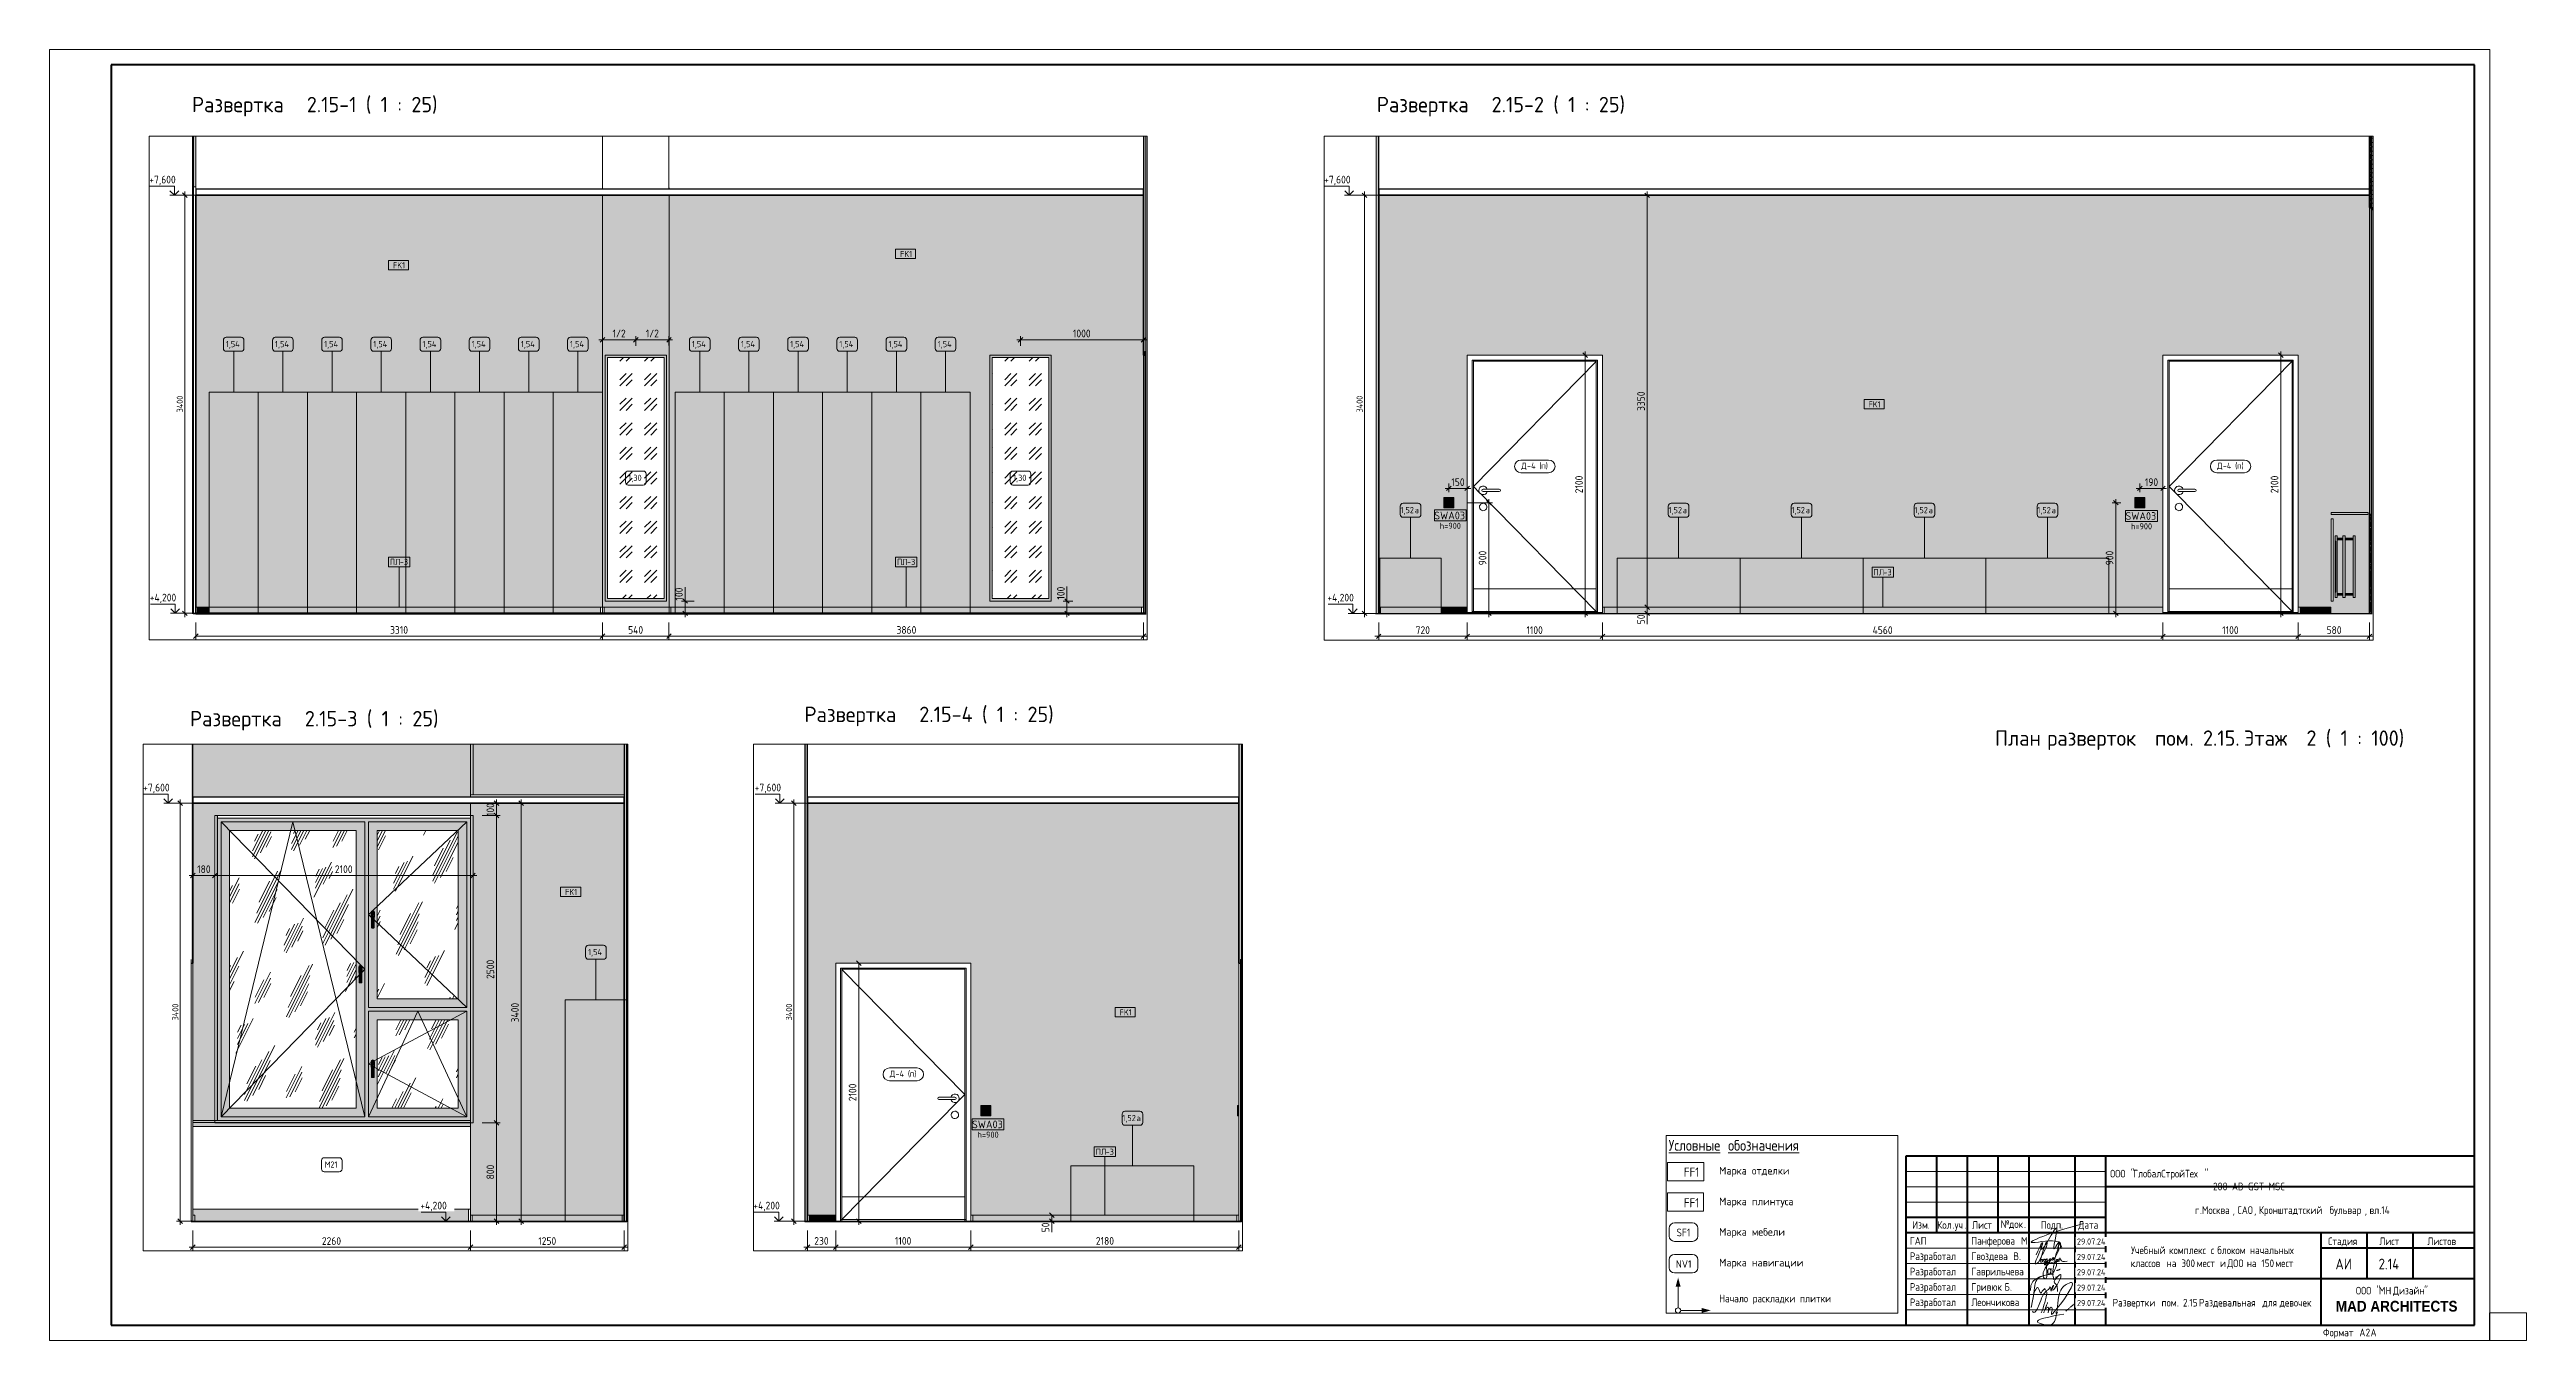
# Paper-space layout 'Layout1' of a CAD drawing. Header units: millimetres. Extents: x -794 to 12, y 0 to 420.
# The model-space entities are those that its viewports show. They can reach past a viewport. Long polylines and large blocks are cut down to what shows.
import ezdxf

# ---------------------------------------------------------------- set-up
doc = ezdxf.new("R2010")
doc.units = ezdxf.units.MM
for name, pattern in [('200_ШТРИХ__ш1_п0_6_', [40, 25, -15]), ('Скрыто', [7.14375, 4.7625, -2.38125]), ('Штрих', [158.75, 79.375, -79.375])]:
    doc.linetypes.add(name, pattern=pattern)
for name, color, linetype, lineweight in [('A-ANNO-DIMS', 7, 'Continuous', 9), ('A-ANNO-DIMS-25', 7, 'Continuous', 9), ('A-ANNO-NOTE', 7, 'Continuous', 9), ('A-CLNG', 7, 'Continuous', 9), ('A-DETL', 7, 'Continuous', 9), ('A-DOOR', 7, 'Continuous', 9), ('A-DOOR-2', 7, 'Штрих', 9), ('A-DOOR-3', 7, '200_ШТРИХ__ш1_п0_6_', 9), ('A-DOOR-FRAM-1', 7, 'Continuous', 9), ('A-DOOR-FRAM-2', 7, 'Continuous', 18), ('A-DOOR-IDEN', 7, 'Continuous', 9), ('A-FLOR', 7, 'Continuous', 9), ('A-GENM', 7, 'Continuous', 9), ('A-GENM-IDEN', 7, 'Continuous', 9), ('A-GLAZ', 7, 'Continuous', 9), ('A-WALL', 7, 'Continuous', 9), ('A-WALL-IDEN', 7, 'Continuous', 9), ('A-WALL-PATT', 7, 'Continuous', 9), ('E-ELEC-FIXT-IDEN', 7, 'Continuous', 9), ('G-ANNO-DIMS', 7, 'Continuous', 9), ('G-ANNO-DIMS-1', 7, 'Continuous', 20), ('G-ANNO-TEXT', 7, 'Continuous', 9), ('G-ANNO-TTLB', 7, 'Скрыто', 9), ('I-FURN', 7, 'Continuous', 9), ('I-FURN-IDEN', 7, 'Continuous', 9), ('I-WALL', 7, 'Continuous', 9), ('M-EQPM', 7, 'Continuous', 9), ('S-COLS', 7, 'Continuous', 9), ('Знаки', 7, 'Continuous', 9), ('Знаки-1', 7, 'Continuous', 18), ('Марки для знаков', 7, 'Continuous', 9), ('Ограждение', 7, 'Continuous', 9), ('Поручни', 7, 'Continuous', 9), ('Электрические приборы', 7, 'Continuous', 9)]:
    doc.layers.add(name, color=color, linetype=linetype, lineweight=lineweight)
for name, color, linetype, lineweight, true_color in [('A-CLNG-1', 7, 'Continuous', 9, 0x787878), ('A-CLNG-2', 7, 'Continuous', 30, 0x3c3c3c), ('A-CLNG-FNSH-1', 7, 'Continuous', 30, 0x3c3c3c), ('A-DETL-GENF-1', 1, 'Continuous', 9, 0xff0000), ('A-FLOR-FNSH-1', 7, 'Continuous', 30, 0x3c3c3c), ('A-WALL-4', 7, 'Continuous', 30, 0x3c3c3c), ('A-WALL-5', 251, 'Continuous', 30, 0x505050), ('A-WALL-6', 7, 'Continuous', 40, 0x3c3c3c), ('A-WALL-FNSH-3', 7, 'Continuous', 30, 0x3c3c3c), ('A-WALL-FNSH-4', 251, 'Continuous', 30, 0x505050), ('G-ANNO-TEXT-1', 7, 'Continuous', 9, 0x3c3c3c), ('G-ANNO-TEXT-2', 7, 'Continuous', 9, 0x008000), ('G-ANNO-TEXT-3', 1, 'Continuous', 9, 0xff0000), ('I-FURN-10', 7, 'Continuous', 9, 0xdddddd), ('I-FURN-2', 7, 'Continuous', 9, 0xc0c0c0), ('I-FURN-4', 7, 'Continuous', 9, 0xacacac), ('I-FURN-6', 7, 'Continuous', 9, 0xa1a1a1), ('I-FURN-7', 7, 'Continuous', 9, 0x949494), ('I-FURN-9', 7, 'Continuous', 9, 0xd1d1d1), ('I-WALL-1', 7, 'Continuous', 9, 0x787878)]:
    doc.layers.add(name, color=color, linetype=linetype, lineweight=lineweight, true_color=true_color)
doc.layers.add('G-ANNO-NPLT', color=7, linetype='Continuous', plot=False)
for name, color, linetype, lineweight, true_color, transparency in [('I-FURN-3', 7, 'Continuous', 9, 0x7f7f7f, 0.7), ('I-FURN-5', 7, 'Continuous', 9, 0x303030, 0.7), ('I-FURN-8', 7, 'Continuous', 9, 0xfbfbfb, 0.7), ('M-EQPM-1', 7, 'Continuous', 9, 0xe6e6e6, 0.7)]:
    doc.layers.add(name, color=color, linetype=linetype, lineweight=lineweight, true_color=true_color, transparency=transparency)
doc.styles.add('Arial_B', font='', dxfattribs={"width": 0.9, "height": 3.5})
doc.styles.add('GOST Common_1', font='GOST_Common.ttf', dxfattribs={"width": 0.9, "height": 50})
doc.styles.add('GOST Common_10', font='GOST_Common.ttf', dxfattribs={"width": 0.9, "height": 2})
doc.styles.add('GOST Common_11', font='GOST_Common.ttf', dxfattribs={"height": 5})
doc.styles.add('GOST Common_2', font='GOST_Common.ttf', dxfattribs={"height": 50})
doc.styles.add('GOST Common_3', font='GOST_Common.ttf', dxfattribs={"height": 62.5})
doc.styles.add('GOST Common_4', font='GOST_Common.ttf', dxfattribs={"height": 175})
doc.styles.add('GOST Common_5', font='GOST_Common.ttf', dxfattribs={"width": 0.9, "height": 210})
doc.styles.add('GOST Common_6', font='GOST_Common.ttf', dxfattribs={"width": 0.9, "height": 245})
doc.styles.add('GOST Common_7', font='GOST_Common.ttf', dxfattribs={"width": 0.9, "height": 175})
doc.styles.add('GOST Common_8', font='GOST_Common.ttf', dxfattribs={"width": 0.9, "height": 2.5})
doc.styles.add('GOST Common_9', font='GOST_Common.ttf', dxfattribs={"width": 0.9, "height": 3.5})
doc.styles.add('ISOCPEUR_1', font='isocpeur.ttf', dxfattribs={"width": 0.9, "height": 62.5})
doc.styles.add('ISOCPEUR_2', font='isocpeur.ttf', dxfattribs={"width": 0.9, "height": 50})
doc.styles.add('ISOCPEUR_3', font='isocpeur.ttf', dxfattribs={"width": 0.9, "height": 62.5})
doc.styles.add('ISOCPEUR_4', font='isocpeur.ttf', dxfattribs={"width": 0.9, "height": 175})
doc.styles.get('Arial_B').set_extended_font_data('Arial', bold=True)
doc.dimstyles.new('ISO-2_0_0_9К_Средний_округл2', dxfattribs={"dimscale": 304.8, "dimtxt": 49.799059, "dimasz": 0.123031, "dimexe": 0.098425, "dimexo": 0, "dimgap": 0, "dimtad": 1, "dimdec": 0, "dimrnd": 10, "dimzin": 0, "dimdsep": 46, "dimtxsty": 'ISOCPEUR_2', "dimblk1": 'OBLIQUE', "dimblk2": 'OBLIQUE', "dimsah": 1, "dimcen": 0.09, "dimdle": 0.098425, "dimazin": 0, "dimtfac": 1, "dimtdec": 4, "dimtix": 1, "dimtmove": 0, "dimatfit": 3, "dimfxl": 1, "dimtvp": 1, "dimtolj": 1, "dimtzin": 0, "dimarcsym": 2})
doc.dimstyles.new('ISO-2_5_0_9К_БОЛЬШОЙ_1', dxfattribs={"dimscale": 304.8, "dimtxt": 62.248823, "dimasz": 0.123031, "dimexe": 0.098425, "dimexo": 0.246063, "dimgap": 0, "dimtad": 1, "dimdec": 0, "dimrnd": 10, "dimzin": 0, "dimdsep": 46, "dimtxsty": 'ISOCPEUR_1', "dimblk1": 'OBLIQUE', "dimblk2": 'OBLIQUE', "dimsah": 1, "dimcen": 0.09, "dimdle": 0.098425, "dimazin": 0, "dimtfac": 1, "dimtdec": 4, "dimtix": 1, "dimtmove": 0, "dimatfit": 3, "dimfxl": 1, "dimtvp": 1, "dimtolj": 1, "dimtzin": 0, "dimarcsym": 2})
doc.dimstyles.new('ISO-2_5_0_9К_БОЛЬШОЙ_2', dxfattribs={"dimscale": 304.8, "dimtxt": 62.248823, "dimasz": 0.123031, "dimexe": 0.098425, "dimexo": 0.246063, "dimgap": 0, "dimtad": 1, "dimdec": 0, "dimrnd": 10, "dimzin": 0, "dimdsep": 46, "dimtxsty": 'ISOCPEUR_1', "dimblk1": 'OBLIQUE', "dimblk2": 'OBLIQUE', "dimsah": 1, "dimcen": 0.09, "dimdle": 0.098425, "dimazin": 0, "dimtfac": 1, "dimtdec": 4, "dimtix": 1, "dimtmove": 1, "dimatfit": 3, "dimfxl": 1, "dimtvp": 1, "dimtolj": 1, "dimtzin": 0, "dimarcsym": 2})
doc.dimstyles.new('ISO-2_5_0_9К_БОЛЬШОЙ_3', dxfattribs={"dimscale": 304.8, "dimtxt": 62.248823, "dimasz": 0.123031, "dimexe": 0.098425, "dimexo": 0.246063, "dimgap": 0, "dimtad": 1, "dimdec": 0, "dimrnd": 10, "dimzin": 0, "dimdsep": 46, "dimtxsty": 'ISOCPEUR_3', "dimblk1": 'OBLIQUE', "dimblk2": 'OBLIQUE', "dimsah": 1, "dimcen": 0.09, "dimdle": 0.098425, "dimazin": 0, "dimtfac": 1, "dimtdec": 4, "dimtix": 1, "dimtmove": 0, "dimatfit": 3, "dimfxl": 1, "dimtvp": 1, "dimtolj": 1, "dimtzin": 0, "dimarcsym": 2})
pattern_1 = [(63.435, (76112.36, 31.75), (-255.583, 766.747), [317.5, -190.5, 317.5, -190.5, -403.903]), (63.435, (76112.36, 31.75), (-255.583, 766.747), [-1016, 127, -276.9]), (63.435, (76096.5, 47.6), (-255.583, 766.747), [254, -317.5, 190.5, -190.5, -467.403]), (63.435, (76096.5, 47.6), (-255.583, 766.747), [-952.5, 222.25, -245.15]), (63.435, (76096.5, 95.25), (-255.583, 766.747), [190.5, -381, 127, -190.5, -530.903]), (63.435, (76096.5, 95.25), (-255.583, 766.747), [-889, 285.75, -245.15]), (63.435, (76144.1, 47.6), (-255.583, 766.747), [190.5, -381, 158.75, -6404.65]), (63.435, (76191.73, 95.25), (-255.583, 766.747), [95.25, -476.25, 63.5, -6499.9]), (63.435, (76112.36, 174.6), (-255.583, 766.747), [63.5, -476.25, 63.5, -254, -562.653]), (63.435, (76112.36, 174.6), (-255.583, 766.747), [-857.25, 158.75, -403.9]), (63.435, (76398.1, 127), (-255.583, 766.747), [317.5, -476.25, 381, -251.503]), (63.435, (76398.1, 79.4), (-255.583, 766.747), [444.5, -317.5, 476.25, -188.003]), (63.435, (76429.86, 95.25), (-255.583, 766.747), [508, -254, 381, -276.903]), (63.435, (76477.5, 142.9), (-255.583, 766.747), [317.5, -444.5, 254, -403.903]), (63.435, (76429.86, 238.1), (-255.583, 766.747), [158.75, -635, 190.5, -435.653]), (63.435, (76525.1, 190.5), (-255.583, 766.747), [127, -635, 127, -530.903])]
pattern_2 = [(0, (80518.0514, 0), (30.48, 7.62), [2.515, -20.345, 2.515, -20.345, -121.92]), (0, (80518.0514, 0), (30.48, 7.62), [-45.72, 2.515, -43.205, 2.515, -20.345, -53.34]), (0, (80518.0514, 0), (30.48, 7.62), [-114.3, 2.515, -12.725, 2.515, -35.585]), (120, (80529.4814, 3.81), (-21.8391136, 22.586454), [2.515, -20.345, 2.515, -20.345, -121.92]), (120, (80529.4814, 3.81), (-21.8391136, 22.586454), [-45.72, 2.515, -43.205, 2.515, -20.345, -53.34]), (120, (80529.4814, 3.81), (-21.8391136, 22.586454), [-114.3, 2.515, -12.725, 2.515, -35.585]), (240, (80533.2914, 19.05), (-8.6408864, -30.206454), [2.515, -20.345, 2.515, -20.345, -121.92]), (240, (80533.2914, 19.05), (-8.6408864, -30.206454), [-45.72, 2.515, -43.205, 2.515, -20.345, -53.34]), (240, (80533.2914, 19.05), (-8.6408864, -30.206454), [-114.3, 2.515, -12.725, 2.515, -35.585])]
pattern_3 = [(0, (169406.182, 0), (30.48, 7.62), [2.515, -20.345, 2.515, -20.345, -121.92]), (0, (169406.182, 0), (30.48, 7.62), [-45.72, 2.515, -43.205, 2.515, -20.345, -53.34]), (0, (169406.182, 0), (30.48, 7.62), [-114.3, 2.515, -12.725, 2.515, -35.585]), (120, (169417.612, 3.81), (-21.8391136, 22.5864543), [2.515, -20.345, 2.515, -20.345, -121.92]), (120, (169417.612, 3.81), (-21.8391136, 22.5864543), [-45.72, 2.515, -43.205, 2.515, -20.345, -53.34]), (120, (169417.612, 3.81), (-21.8391136, 22.5864543), [-114.3, 2.515, -12.725, 2.515, -35.585]), (240, (169421.422, 19.05), (-8.6408864, -30.2064543), [2.515, -20.345, 2.515, -20.345, -121.92]), (240, (169421.422, 19.05), (-8.6408864, -30.2064543), [-45.72, 2.515, -43.205, 2.515, -20.345, -53.34]), (240, (169421.422, 19.05), (-8.6408864, -30.2064543), [-114.3, 2.515, -12.725, 2.515, -35.585])]
pattern_4 = [(135, (77852.825, 0), (-17.67767, -17.67767), [])]
pattern_5 = [(45, (77852.825, 0), (-14.25598, 14.25598), []), (45, (77867.08, 0), (-14.25598, 14.25598), [25.202, -5.04, 0.8382, -4.202])]
pattern_6 = [(0, (77852.825, 0), (30.48, 7.62), [2.515, -20.345, 2.515, -20.345, -121.92]), (0, (77852.825, 0), (30.48, 7.62), [-45.72, 2.515, -43.205, 2.515, -20.345, -53.34]), (0, (77852.825, 0), (30.48, 7.62), [-114.3, 2.515, -12.725, 2.515, -35.585]), (120, (77864.255, 3.81), (-21.8391136, 22.5864543), [2.515, -20.345, 2.515, -20.345, -121.92]), (120, (77864.255, 3.81), (-21.8391136, 22.5864543), [-45.72, 2.515, -43.205, 2.515, -20.345, -53.34]), (120, (77864.255, 3.81), (-21.8391136, 22.5864543), [-114.3, 2.515, -12.725, 2.515, -35.585]), (240, (77868.065, 19.05), (-8.6408864, -30.2064543), [2.515, -20.345, 2.515, -20.345, -121.92]), (240, (77868.065, 19.05), (-8.6408864, -30.2064543), [-45.72, 2.515, -43.205, 2.515, -20.345, -53.34]), (240, (77868.065, 19.05), (-8.6408864, -30.2064543), [-114.3, 2.515, -12.725, 2.515, -35.585])]

psp = doc.layouts.get("Layout1")

# ---------------------------------------------------------------- texts
at = {"layer": 'G-ANNO-TTLB', "linetype": 'Continuous', "attachment_point": 1}
for s, insert, char_height, width, style in [('Развертка', (-747.61, 404.6), 5, 41.6076, 'GOST Common_11'), (' 2.15-1 ( 1 : 25)', (-713.28, 404.6), 5, 50.1055, 'GOST Common_11'), ('Развертка', (-362.08, 404.6), 5, 41.6076, 'GOST Common_11'), (' 2.15-2 ( 1 : 25)', (-327.75, 404.6), 5, 51.308, 'GOST Common_11'), ('Развертка', (-748.25, 204.8), 5, 41.6076, 'GOST Common_11'), (' 2.15-3 ( 1 : 25)', (-713.92, 204.8), 5, 51.308, 'GOST Common_11'), ('Развертка', (-548.32, 206.2), 5, 41.6076, 'GOST Common_11'), (' 2.15-4 ( 1 : 25)', (-513.99, 206.2), 5, 51.8692, 'GOST Common_11'), ('План', (-160.93, 198.48), 5, 18.4388, 'GOST Common_11'), ('\\fGOST Common|b0|i0|c204|p34|; ', (-145.71, 198.48), 5, 2.0844, 'GOST Common_11'), ('разверток', (-143.99, 198.48), 5, 40.4852, 'GOST Common_11'), ('\\fGOST Common|b0|i0|c204|p34|; ', (-110.59, 198.48), 5, 2.0844, 'GOST Common_11'), ('пом', (-108.87, 198.48), 5, 13.5485, 'GOST Common_11'), ('. 2.15. ', (-97.69, 198.48), 5, 21.4852, 'GOST Common_11'), ('Этаж', (-79.96, 198.48), 5, 21.0042, 'GOST Common_11'), (' 2 ( 1 : 100)', (-62.63, 198.48), 5, 36.4768, 'GOST Common_11'), ('ООО', (-123.49, 55.52), 2.5, 6.4937, 'GOST Common_8'), (' "', (-118.13, 55.52), 2.5, 2.5975, 'GOST Common_8'), ('ГлобалСтройТех', (-115.99, 55.52), 2.5, 28.2114, 'GOST Common_8'), ('"                                                                               288-AB-GST-MSC', (-92.71, 55.52), 2.5, 105.1974, 'GOST Common_8'), ('\\fGOST Common|b0|i0|c204|p34|;\\W.9;г', (-95.86, 43.66), 2.5, 1.9481, 'GOST Common_8'), ('\\fGOST Common|b0|i0|c204|p34|;\\W.9;.', (-94.25, 43.66), 2.5, 0.7937, 'GOST Common_8'), ('Москва', (-93.6, 43.66), 2.5, 12.1215, 'GOST Common_8'), (', ', (-83.6, 43.66), 2.5, 1.8759, 'GOST Common_8'), ('САО', (-82.05, 43.66), 2.5, 6.5658, 'GOST Common_8'), (', ', (-76.63, 43.66), 2.5, 1.8759, 'GOST Common_8'), ('Кронштадтский', (-75.08, 43.66), 2.5, 26.9848, 'GOST Common_8'), ('\\fGOST Common|b0|i0|c204|p34|;\\W.9; ', (-52.82, 43.66), 2.5, 0.938, 'GOST Common_8'), ('бульвар', (-52.05, 43.66), 2.5, 13.8532, 'GOST Common_8'), (', ', (-40.62, 43.66), 2.5, 1.8759, 'GOST Common_8'), ('вл', (-39.07, 43.66), 2.5, 3.8962, 'GOST Common_8'), ('.14', (-35.85, 43.66), 2.5, 4.3291, 'GOST Common_8'), ('Учебный', (-116.67, 30.59), 2.5, 14.0696, 'GOST Common_8'), ('классов', (-116.78, 26.36), 2.5, 13.2759, 'GOST Common_8'), ('\\fGOST Common|b0|i0|c204|p34|;\\W.9; ', (-105.83, 26.36), 2.5, 0.938, 'GOST Common_8'), ('\\fGOST Common|b0|i0|c204|p34|;\\W.9; ', (-105.06, 30.59), 2.5, 0.938, 'GOST Common_8'), ('на', (-105.06, 26.36), 2.5, 4.1127, 'GOST Common_8'), ('комплекс', (-104.28, 30.59), 2.5, 15.5127, 'GOST Common_8'), (' 300 ', (-101.66, 26.36), 2.5, 7.7203, 'GOST Common_8'), ('мест', (-95.29, 26.36), 2.5, 8.2253, 'GOST Common_8'), ('\\fGOST Common|b0|i0|c204|p34|;\\W.9; ', (-91.48, 30.59), 2.5, 0.938, 'GOST Common_8'), ('\\fGOST Common|b0|i0|c204|p34|;\\W.9;с', (-90.71, 30.59), 2.5, 1.6595, 'GOST Common_8'), ('\\fGOST Common|b0|i0|c204|p34|;\\W.9; ', (-89.34, 30.59), 2.5, 0.938, 'GOST Common_8'), ('\\fGOST Common|b0|i0|c204|p34|;\\W.9; ', (-88.51, 26.36), 2.5, 0.938, 'GOST Common_8'), ('блоком', (-88.57, 30.59), 2.5, 11.9051, 'GOST Common_8'), ('\\fGOST Common|b0|i0|c204|p34|;\\W.9;и', (-87.73, 26.36), 2.5, 1.9481, 'GOST Common_8'), ('\\fGOST Common|b0|i0|c204|p34|;\\W.9; ', (-86.13, 26.36), 2.5, 0.938, 'GOST Common_8'), ('ДОО', (-85.35, 26.36), 2.5, 6.7823, 'GOST Common_8'), ('\\fGOST Common|b0|i0|c204|p34|;\\W.9; ', (-79.76, 26.36), 2.5, 0.938, 'GOST Common_8'), ('на', (-78.98, 26.36), 2.5, 4.1127, 'GOST Common_8'), ('\\fGOST Common|b0|i0|c204|p34|;\\W.9; ', (-78.74, 30.59), 2.5, 0.938, 'GOST Common_8'), ('начальных', (-77.97, 30.59), 2.5, 18.1823, 'GOST Common_8'), (' 150 ', (-75.59, 26.36), 2.5, 7.143, 'GOST Common_8'), ('мест', (-69.7, 26.36), 2.5, 8.2253, 'GOST Common_8'), ('АИ', (-50.15, 26.62), 3.5, 6.5658, 'GOST Common_9'), ('2.14', (-36.11, 26.62), 3.5, 8.8747, 'GOST Common_9'), ('Развертки', (-122.65, 13.54), 2.5, 18.3266, 'GOST Common_8'), ('\\fGOST Common|b0|i0|c204|p34|;\\W.9; ', (-107.53, 13.54), 2.5, 0.938, 'GOST Common_8'), ('пом', (-106.75, 13.54), 2.5, 6.0608, 'GOST Common_8'), ('. 2.15 ', (-101.75, 13.54), 2.5, 8.7304, 'GOST Common_8'), ('Раздевальная', (-94.55, 13.54), 2.5, 24.0987, 'GOST Common_8'), ('\\fGOST Common|b0|i0|c204|p34|;\\W.9; ', (-74.67, 13.54), 2.5, 0.938, 'GOST Common_8'), ('для', (-73.89, 13.54), 2.5, 5.8443, 'GOST Common_8'), ('\\fGOST Common|b0|i0|c204|p34|;\\W.9; ', (-69.07, 13.54), 2.5, 0.938, 'GOST Common_8'), ('девочек', (-68.3, 13.54), 2.5, 13.6367, 'GOST Common_8')]:
    psp.add_mtext(s, dxfattribs=dict(at, insert=insert, char_height=char_height, width=width, style=style))

msp = doc.modelspace()

# ---------------------------------------------------------------- texts
at = {"layer": 'A-DOOR-IDEN', "char_height": 50, "attachment_point": 1, "style": 'GOST Common_2'}
for s, insert, width in [('-4 (', (92552.7, 5425.3), 140.295), ('\\fGOST Common|b0|i0|c204|p34|;)', (92704.8, 5425.3), 24.051), ('-4 (', (97879.3, 5425.3), 140.295), ('\\fGOST Common|b0|i0|c204|p34|;)', (98031.5, 5425.3), 24.051), ('-4 (', (103539.3, 5425.3), 140.295), ('\\fGOST Common|b0|i0|c204|p34|;)', (103691.5, 5425.3), 24.051), ('\\fGOST Common|b0|i0|c204|p34|;Д', (92506.4, 5425.3), 56.118), ('\\fGOST Common|b0|i0|c204|p34|;Д', (97833, 5425.3), 56.118), ('\\fGOST Common|b0|i0|c204|p34|;Д', (103493, 5425.3), 56.118), ('\\fGOST Common|b0|i0|c204|p34|;п', (92668.4, 5425.3), 44.093), ('\\fGOST Common|b0|i0|c204|p34|;п', (97995.1, 5425.3), 44.093), ('\\fGOST Common|b0|i0|c204|p34|;п', (103655.1, 5425.3), 44.093)]:
    msp.add_mtext(s, dxfattribs=dict(at, insert=insert, width=width))
at = {"layer": 'A-GENM-IDEN', "char_height": 50, "attachment_point": 1, "style": 'GOST Common_2'}
for s, insert, width in [('ПЛ', (94180.5, 4790.4), 98.207), ('-3', (94261.6, 4790.4), 86.181), ('ПЛ', (84837.6, 4642.8), 98.207), ('-3', (84918.6, 4642.8), 86.181), ('ПЛ', (88963.1, 4642.8), 98.207), ('-3', (89044.2, 4642.8), 86.181), ('ПЛ', (100697.7, 4559.2), 98.207), ('-3', (100778.7, 4559.2), 86.181)]:
    msp.add_mtext(s, dxfattribs=dict(at, insert=insert, width=width))
at = {"layer": 'A-WALL-IDEN', "char_height": 50, "width": 111.835, "attachment_point": 1, "style": 'GOST Common_1'}
for insert in [(88988.3, 7147.1), (84863.2, 7056.1), (81558.5, 6903.4), (94375.9, 5924.5), (100657.8, 5924.5)]:
    msp.add_mtext('FK1', dxfattribs=dict(at, insert=insert))
at = {"layer": 'E-ELEC-FIXT-IDEN', "attachment_point": 1}
for s, insert, char_height, width, style in [('SWA03', (93175, 5019.4), 62.5, 320.675, 'GOST Common_3'), ('SWA03', (97125.1, 5027), 62.5, 320.675, 'GOST Common_3'), ('SWA03', (102747.5, 5023), 62.5, 320.675, 'GOST Common_3'), ('h=900', (97170.3, 4936.7), 50, 220.464, 'GOST Common_2'), ('h=900', (102792.8, 4932.7), 50, 220.464, 'GOST Common_2'), ('h=900', (93220.3, 4929.2), 50, 220.464, 'GOST Common_2')]:
    msp.add_mtext(s, dxfattribs=dict(at, insert=insert, char_height=char_height, width=width, style=style))
at = {"layer": 'G-ANNO-DIMS', "char_height": 62.5, "attachment_point": 1, "line_spacing_factor": 1.149209, "style": 'ISOCPEUR_1', "bg_fill": 3, "box_fill_scale": 1.25, "bg_fill_color": 256, "bg_fill_true_color": 13158600, "bg_fill_transparency": 0}
for s, insert, width in [('+7,600', (78126.5, 7759.2), 254.705), ('+7,600', (82880.9, 7759.2), 254.705), ('+7,600', (91406.9, 7759.2), 254.705), ('+7,600', (96229.5, 7759.2), 254.705), ('+4,200', (82884.6, 4359.2), 261.428), ('+4,200', (91396.2, 4359.2), 261.428), ('+4,200', (96255.5, 4359.2), 261.428)]:
    msp.add_mtext(s, dxfattribs=dict(at, insert=insert, width=width))
at = {"layer": 'G-ANNO-TEXT', "attachment_point": 1}
for s, insert, char_height, width, style in [('\\LУсловные', (105346.7, 1955.6), 245, 1550.544, 'GOST Common_6'), ('\\Lобозначения', (106701, 1955.6), 245, 2111.164, 'GOST Common_6'), ('\\L\\fGOST Common|b0|i0|c204|p34|;\\W.9;\\L ', (106626, 1955.6), 245, 90.911, 'GOST Common_6'), ('Начало', (106495.4, -1567.6), 175, 863.658, 'GOST Common_7'), ('\\fGOST Common|b0|i0|c204|p34|;\\W.9; ', (107208, -1567.6), 175, 65.658, 'GOST Common_7'), ('\\fGOST Common|b0|i0|c204|p34|;\\W.9; ', (108283.1, -1567.6), 175, 65.658, 'GOST Common_7'), ('раскладки', (107262.2, -1567.6), 175, 1237.405, 'GOST Common_7'), ('плитки', (108337.3, -1567.6), 175, 853.557, 'GOST Common_7')]:
    msp.add_mtext(s, dxfattribs=dict(at, insert=insert, char_height=char_height, width=width, style=style))
at = {"layer": 'G-ANNO-TEXT-1', "attachment_point": 1}
for s, insert, char_height, width, style in [('Марка', (106495.4, 1343.2), 175, 830.548, 'GOST Common_4'), ('\\fGOST Common|b0|i0|c204|p34|; ', (107180.7, 1343.2), 175, 72.954, 'GOST Common_4'), ('   FF1   ', (105346.7, 1327.3), 210, 929.316, 'GOST Common_5'), ('отделки', (107240.9, 1343.2), 175, 1099.915, 'GOST Common_4'), ('Марка', (106495.4, 643.2), 175, 830.548, 'GOST Common_4'), ('\\fGOST Common|b0|i0|c204|p34|; ', (107180.7, 643.2), 175, 72.954, 'GOST Common_4'), ('плинтуса', (107240.9, 643.2), 175, 1245.822, 'GOST Common_4'), ('Марка', (106495.4, -50.9), 175, 830.548, 'GOST Common_4'), ('\\fGOST Common|b0|i0|c204|p34|; ', (107180.7, -50.9), 175, 72.954, 'GOST Common_4'), ('мебели', (107240.9, -50.9), 175, 925.949, 'GOST Common_4'), ('Марка', (106495.4, -750.9), 175, 830.548, 'GOST Common_4'), ('\\fGOST Common|b0|i0|c204|p34|; ', (107180.7, -750.9), 175, 72.954, 'GOST Common_4'), ('навигации', (107240.9, -750.9), 175, 1414.177, 'GOST Common_4')]:
    msp.add_mtext(s, dxfattribs=dict(at, insert=insert, char_height=char_height, width=width, style=style))
at = {"layer": 'G-ANNO-TEXT-2', "char_height": 175, "attachment_point": 1, "style": 'ISOCPEUR_4'}
for s, insert, width in [('SF1', (105524.1, -63.7), 383.848), ('NV1', (105510.2, -782), 419.202)]:
    msp.add_mtext(s, dxfattribs=dict(at, insert=insert, width=width))
at = {"layer": 'G-ANNO-TEXT-3', "insert": (105346.7, 627.3), "char_height": 210, "width": 929.316, "attachment_point": 1, "style": 'GOST Common_5'}
msp.add_mtext('   FF1   ', dxfattribs=at)
at = {"layer": 'I-FURN-IDEN', "char_height": 50, "attachment_point": 1, "style": 'GOST Common_2'}
for s, insert, width in [('1,54', (81745.1, 6414.7), 146.308), ('1,54', (83503.1, 6414.7), 146.308), ('1,54', (83903.1, 6414.7), 146.308), ('1,54', (84303.1, 6414.7), 146.308), ('1,54', (84703.1, 6414.7), 146.308), ('1,54', (85103.1, 6414.7), 146.308), ('1,54', (85503.1, 6414.7), 146.308), ('1,54', (85903.1, 6414.7), 146.308), ('1,54', (86303.1, 6414.7), 146.308), ('1,54', (87294.1, 6414.7), 146.308), ('1,54', (87694.1, 6414.7), 146.308), ('1,54', (88094.1, 6414.7), 146.308), ('1,54', (88494.1, 6414.7), 146.308), ('1,54', (88894.1, 6414.7), 146.308), ('1,54', (89294.1, 6414.7), 146.308), ('1,30', (86777.5, 5326.8), 138.291), ('1,30', (89907.2, 5326.8), 138.291), ('1,52', (94397.7, 5064.7), 140.295), ('1,52', (96850, 5064.7), 140.295), ('1,52', (99030.6, 5064.7), 140.295), ('1,52', (100030.7, 5064.7), 140.295), ('1,52', (101030.6, 5064.7), 140.295), ('1,52', (102030.7, 5064.7), 140.295), ('\\fGOST Common|b0|i0|c204|p34|;а', (94513.4, 5064.7), 50.105), ('\\fGOST Common|b0|i0|c204|p34|;а', (96965.8, 5064.7), 50.105), ('\\fGOST Common|b0|i0|c204|p34|;а', (99146.3, 5064.7), 50.105), ('\\fGOST Common|b0|i0|c204|p34|;а', (100146.5, 5064.7), 50.105), ('\\fGOST Common|b0|i0|c204|p34|;а', (101146.3, 5064.7), 50.105), ('\\fGOST Common|b0|i0|c204|p34|;а', (102146.5, 5064.7), 50.105)]:
    msp.add_mtext(s, dxfattribs=dict(at, insert=insert, width=width))
at = {"layer": 'Марки для знаков', "char_height": 50, "attachment_point": 1, "style": 'GOST Common_2'}
for s, insert, width in [('\\fGOST Common|b0|i0|c204|p34|;М', (79602.7, 4686.8), 56.118), ('21', (79649, 4686.8), 74.156)]:
    msp.add_mtext(s, dxfattribs=dict(at, insert=insert, width=width))

# ---------------------------------------------------------------- blocks, each defined once
blk = doc.blocks.new('Штамп_РД_основной - А2 _-27825599-Развертки пом_ 2_15 Раздевальная для девочек')
at = {"layer": 'A-ANNO-NOTE'}
for points, knots in [([(-338.04, -117.09), (-338.7, -122.45), (-329.95, -103.67), (-335.82, -123.67), (-330.91, -113.57), (-333.31, -120.58), (-331.35, -115.2), (-331.8, -118.76), (-331.18, -118.6), (-331.48, -117.47), (-332.41, -115.06), (-346.74, -118.37), (-335.97, -113.63), (-324.18, -110.47)], [0, 0, 0, 0, 0.0513615, 0.1091052, 0.1522958, 0.178941, 0.1972205, 0.2080985, 0.2140042, 0.2188047, 0.2389907, 0.2707687, 0.3130687, 0.3130687, 0.3130687, 0.3130687]), ([(-339.6, -120.68), (-338.03, -117.16), (-337.34, -116.47), (-337.34, -117.01), (-338.8, -120.61), (-340.42, -123.93), (-338.88, -123.37), (-338.39, -122.01), (-335.91, -117.73), (-335.91, -116.39), (-336.4, -116.39), (-336.93, -117.86), (-338.31, -122.65)], [0, 0, 0, 0, 0.0080365, 0.0160998, 0.028237, 0.0420073, 0.0521324, 0.0641411, 0.0757014, 0.0858292, 0.0908816, 0.1013994, 0.1013994, 0.1013994, 0.1013994]), ([(-334.92, -121.85), (-335.39, -122.12), (-335.39, -122.36), (-335.08, -122.36), (-334.79, -121.86), (-335.46, -123.69), (-336.26, -124.25), (-335.67, -123.24), (-334.43, -122), (-333.69, -121.48), (-334.3, -121.48), (-334.58, -122.51), (-333.95, -122.51), (-332.11, -119.19), (-332.11, -118.03), (-332.59, -118.5), (-333.54, -122.06), (-333.54, -122.65)], [0, 0, 0, 0, 0.00162511, 0.00331349, 0.00754981, 0.01278161, 0.01888966, 0.02470924, 0.03042302, 0.03530305, 0.0391434, 0.04257709, 0.05077407, 0.05912564, 0.06755136, 0.07580968, 0.08321457, 0.08321457, 0.08321457, 0.08321457]), ([(-341.44, -132.23), (-341.94, -127.35), (-328.89, -126.72), (-340.13, -127.01), (-339.88, -131.73), (-341.68, -139.94), (-340.55, -134.68), (-340.23, -132.52), (-338.7, -130.28), (-338.3, -134.28), (-337.45, -132.06), (-336.73, -131.65)], [0, 0, 0, 0, 0.019426, 0.0387349, 0.0549438, 0.0672527, 0.0778646, 0.084698, 0.0906304, 0.096697, 0.1015072, 0.1015072, 0.1015072, 0.1015072]), ([(-338.31, -122.65), (-338.31, -123.16), (-337.4, -123.16), (-337.4, -122.18), (-337.76, -122.18), (-337.86, -122.27), (-337.86, -122.45), (-336.95, -122.11), (-337.26, -122.65)], [0, 0, 0, 0, 0.00358547, 0.00695057, 0.00915819, 0.01015554, 0.01205798, 0.01469377, 0.01469377, 0.01469377, 0.01469377]), ([(-336.52, -122.82), (-335.98, -125.91), (-335.98, -128.51), (-337.09, -128.51), (-337.63, -126.53), (-335.78, -123.34), (-334.29, -122.94), (-332.03, -122.74)], [0, 0, 0, 0, 0.01155157, 0.02127823, 0.03282555, 0.04509601, 0.05773263, 0.05773263, 0.05773263, 0.05773263]), ([(-337.04, -123.15), (-336.33, -122.45), (-336.88, -121.9), (-337.19, -122.22), (-336.57, -122.38), (-335.98, -121.8), (-335.98, -122.14), (-336.29, -122.45), (-335.64, -122.45), (-335.9, -123.17), (-336.96, -124.23), (-336.96, -123.36), (-335.57, -122.19), (-335.11, -122.65)], [0, 0, 0, 0, 0.00332582, 0.00612366, 0.00901076, 0.01174206, 0.01415884, 0.01630272, 0.0190767, 0.02344016, 0.02813242, 0.03439448, 0.03937975, 0.03937975, 0.03937975, 0.03937975]), ([(-336.73, -131.65), (-336.69, -132.19), (-335.41, -132.52), (-334.96, -129.96), (-334.72, -133.44), (-334.65, -131.27), (-333.5, -130.12), (-334.9, -132.4), (-333.52, -132.31), (-329.94, -124.81), (-334.86, -129.74), (-332.72, -130.12), (-332.69, -131.28), (-332.61, -132.58)], [0, 0, 0, 0, 0.0046234, 0.0123007, 0.0208561, 0.0283952, 0.03509, 0.0409642, 0.0537756, 0.0710384, 0.0891313, 0.0998193, 0.1046376, 0.1046376, 0.1046376, 0.1046376]), ([(-334.89, -125.37), (-335.11, -125.15), (-335.5, -125.15), (-335.69, -125.34), (-335.81, -126.03), (-335.81, -126.9), (-335.29, -127.04), (-334.88, -126.64), (-334.73, -125.4), (-334.73, -125.1), (-334.73, -125.1), (-334.73, -125.11), (-334.83, -126.08), (-334.77, -126.92), (-334.56, -126.92), (-333.91, -126.43), (-332.93, -124.42), (-332.93, -123.27), (-333.1, -122.97), (-333.59, -122.97), (-334.05, -124.31), (-334.22, -127.46), (-333.93, -128.25), (-333.8, -128.74)], [0, 0, 0, 0, 0.0016332, 0.00392105, 0.00702344, 0.01058969, 0.01394693, 0.01793334, 0.0215051, 0.02411625, 0.02465035, 0.02632052, 0.02939378, 0.03280325, 0.03593957, 0.04142394, 0.04849321, 0.05477683, 0.05812393, 0.06191415, 0.07043912, 0.0795646, 0.08714635, 0.08714635, 0.08714635, 0.08714635]), ([(-333.54, -122.65), (-333.3, -122.89), (-332.62, -122.21), (-333.2, -122.21), (-332.6, -122.21), (-332.14, -121.75), (-332.66, -122.65)], [0, 0, 0, 0, 0.00269646, 0.00576297, 0.00838865, 0.01167349, 0.01167349, 0.01167349, 0.01167349]), ([(-331.86, -121.61), (-331.93, -121.96), (-331.61, -121.96), (-331.61, -122.32), (-330.85, -123.08), (-329.44, -122.71)], [0, 0, 0, 0, 0.001554219, 0.00418307, 0.008514983, 0.008514983, 0.008514983, 0.008514983]), ([(-340.81, -138.96), (-340.12, -140.15), (-338.38, -136.42), (-337.65, -133.87), (-335.19, -130.73), (-337.14, -137.8), (-337.95, -139.54)], [0, 0, 0, 0, 0.00891354, 0.0206837, 0.03596829, 0.05045262, 0.05045262, 0.05045262, 0.05045262]), ([(-334.59, -139.54), (-335.36, -141.78), (-325.61, -128.89), (-328.98, -129.54), (-332.56, -132.13), (-332.82, -142.77), (-335.05, -143.85), (-340.39, -142.51), (-338.8, -141.36), (-330.59, -139.93)], [0, 0, 0, 0, 0.0206368, 0.0432038, 0.0605873, 0.0770759, 0.0945827, 0.1039292, 0.1187761, 0.1187761, 0.1187761, 0.1187761])]:
    blk.add_open_spline(points, degree=3, knots=knots, dxfattribs=at)
for points, degree in [([(-333.54, -122.65), (-333.03, -122.65)], 1), ([(-333.25, -127.9), (-332.55, -127.9)], 1), ([(-332.92, -125.74), (-332.05, -125.55), (-331.8, -125.33)], 2), ([(-332.8, -122.83), (-332.58, -123.05), (-331.86, -122.34), (-331.86, -121.61)], 3), ([(-335.86, -136.11), (-337.11, -139.54)], 1), ([(-335.71, -139.54), (-335.36, -137.28), (-333.78, -136.92), (-334.59, -139.54)], 3), ([(-329.93, -138.92), (-327, -136.46)], 1), ([(-336.69, -138.38), (-335.63, -137.2), (-335.23, -137.31), (-335.71, -139.54)], 3), ([(-333.25, -139.54), (-332.55, -139.54)], 1)]:
    blk.add_open_spline(points, degree=degree, dxfattribs=at)
at = {"layer": 'G-ANNO-TTLB', "linetype": 'Continuous'}
for p, q in [((-986, 271.5), (-986, -148.5)), ((-986, 271.5), (-192, 271.5)), ((-192, 271.5), (-192, -148.5)), ((-317, -93.5), (-382, -93.5)), ((-317, -98.5), (-382, -98.5)), ((-317, -103.5), (-382, -103.5)), ((-317, -118.5), (-382, -118.5)), ((-317, -123.5), (-382, -123.5)), ((-317, -128.5), (-382, -128.5)), ((-317, -133.5), (-382, -133.5)), ((-317, -138.5), (-382, -138.5)), ((-192, -148.5), (-986, -148.5))]:
    blk.add_line(p, q, dxfattribs=at)
at = {"layer": 'G-ANNO-TTLB', "linetype": 'Continuous', "lineweight": 40}
for p, q in [((-966, 266.5), (-966, -143.5)), ((-197, 266.5), (-966, 266.5)), ((-197, -143.5), (-197, 266.5)), ((-382, -88.5), (-382, -143.5)), ((-197, -88.5), (-382, -88.5)), ((-372, -88.5), (-372, -113.5)), ((-362, -88.5), (-362, -143.5)), ((-352, -88.5), (-352, -113.5)), ((-342, -88.5), (-342, -143.5)), ((-327, -88.5), (-327, -143.5)), ((-317, -88.5), (-317, -143.5)), ((-197, -98.5), (-317, -98.5)), ((-317, -108.5), (-382, -108.5)), ((-197, -113.5), (-382, -113.5)), ((-247, -113.5), (-247, -143.5)), ((-197, -118.5), (-247, -118.5)), ((-232, -113.5), (-232, -128.5)), ((-217, -113.5), (-217, -128.5)), ((-197, -128.5), (-317, -128.5)), ((-966, -143.5), (-197, -143.5))]:
    blk.add_line(p, q, dxfattribs=at)
at = {"layer": 'G-ANNO-TTLB', "linetype": 'Continuous', "attachment_point": 1}
for s, insert, char_height, width, style in [('Изм', (-379.88, -109.67), 2.5, 6.1329, 'GOST Common_8'), ('\\fGOST Common|b0|i0|c204|p34|;\\W.9;.', (-374.82, -109.67), 2.5, 0.7937, 'GOST Common_8'), ('Кол', (-371.75, -109.67), 2.5, 6.0608, 'GOST Common_8'), ('\\fGOST Common|b0|i0|c204|p34|;\\W.9;.', (-366.75, -109.67), 2.5, 0.7937, 'GOST Common_8'), ('уч', (-366.1, -109.67), 2.5, 3.8962, 'GOST Common_8'), ('\\fGOST Common|b0|i0|c204|p34|;\\W.9;.', (-362.88, -109.67), 2.5, 0.7937, 'GOST Common_8'), ('Лист', (-360.41, -109.67), 2.5, 8.2975, 'GOST Common_8'), ('\\fGOST Common|b0|i0|c204|p34|;\\W.9;№', (-351.11, -109.4), 2.5, 3.319, 'GOST Common_8'), ('док', (-348.38, -109.4), 2.5, 5.8443, 'GOST Common_8'), ('\\fGOST Common|b0|i0|c204|p34|;\\W.9;.', (-343.55, -109.4), 2.5, 0.7937, 'GOST Common_8'), ('Подп', (-338.08, -109.67), 2.5, 8.0089, 'GOST Common_8'), ('\\fGOST Common|b0|i0|c204|p34|;\\W.9;.', (-331.47, -109.67), 2.5, 0.7937, 'GOST Common_8'), ('Дата', (-325.82, -109.67), 2.5, 9.2354, 'GOST Common_8'), ('Разработал', (-380.68, -119.84), 2.5, 20.7076, 'GOST Common_8'), ('ГАП', (-380.68, -114.84), 2.5, 6.5658, 'GOST Common_8'), ('Панферова', (-360.68, -114.84), 2.5, 18.6873, 'GOST Common_8'), ('Гвоздева', (-360.68, -119.84), 2.5, 15.657, 'GOST Common_8'), ('\\fGOST Common|b0|i0|c204|p34|;\\W.9; ', (-347.76, -119.84), 2.5, 0.938, 'GOST Common_8'), ('\\fGOST Common|b0|i0|c204|p34|;\\W.9;В', (-346.99, -119.84), 2.5, 2.2367, 'GOST Common_8'), ('\\fGOST Common|b0|i0|c204|p34|;\\W.9; ', (-345.26, -114.84), 2.5, 0.938, 'GOST Common_8'), ('\\fGOST Common|b0|i0|c204|p34|;\\W.9;М', (-344.49, -114.84), 2.5, 2.4532, 'GOST Common_8'), ('Стадия', (-244.61, -114.99), 2.5, 12.4101, 'GOST Common_8'), ('Лист', (-227.92, -114.99), 2.5, 8.2975, 'GOST Common_8'), ('Листов', (-212.28, -114.99), 2.5, 12.1937, 'GOST Common_8'), ('Разработал', (-380.68, -124.84), 2.5, 20.7076, 'GOST Common_8'), ('Гаврильчева', (-360.68, -124.84), 2.5, 21.862, 'GOST Common_8'), ('\\fGOST Common|b0|i0|c204|p34|;\\W.9;.', (-345.14, -119.84), 2.5, 0.7937, 'GOST Common_8'), ('\\fGOST Common|b0|i0|c204|p34|;\\W.9; ', (-342.64, -124.84), 2.5, 0.7215, 'GOST Common_8'), ('Разработал', (-380.68, -129.84), 2.5, 20.7076, 'GOST Common_8'), ('Разработал', (-380.68, -134.84), 2.5, 20.7076, 'GOST Common_8'), ('Леончикова', (-360.68, -134.84), 2.5, 19.9861, 'GOST Common_8'), ('Гривюк', (-360.68, -129.84), 2.5, 12.1215, 'GOST Common_8'), ('\\fGOST Common|b0|i0|c204|p34|;\\W.9; ', (-350.68, -129.84), 2.5, 0.938, 'GOST Common_8'), ('\\fGOST Common|b0|i0|c204|p34|;\\W.9;Б', (-349.9, -129.84), 2.5, 2.1646, 'GOST Common_8'), ('\\fGOST Common|b0|i0|c204|p34|;\\W.9;.', (-348.12, -129.84), 2.5, 0.7937, 'GOST Common_8'), ('MAD ARCHITECTS', (-242.07, -135.61), 3.5, 48.5582, 'Arial_B'), ('ООО', (-235.54, -131.05), 2.5, 6.4937, 'GOST Common_8'), (' "', (-230.18, -131.05), 2.5, 2.5975, 'GOST Common_8'), ('МН', (-228.04, -131.05), 2.5, 4.6177, 'GOST Common_8'), ('\\fGOST Common|b0|i0|c204|p34|;\\W.9; ', (-224.23, -131.05), 2.5, 0.938, 'GOST Common_8'), ('Дизайн', (-223.46, -131.05), 2.5, 12.2658, 'GOST Common_8'), ('\\fGOST Common|b0|i0|c204|p34|;\\W.9;"', (-213.33, -131.05), 2.5, 1.6595, 'GOST Common_8'), ('Формат', (-246.24, -144.67), 2.5, 13.4202, 'GOST Common_8'), ('\\fGOST Common|b0|i0|c204|p34|;\\W.9; ', (-235.17, -144.67), 2.5, 0.938, 'GOST Common_8'), ('\\fGOST Common|b0|i0|c204|p34|;\\W.9;А', (-234.4, -144.67), 2.5, 2.4532, 'GOST Common_8'), ('\\fGOST Common|b0|i0|c204|p34|;\\W.9;2', (-232.37, -144.67), 2.5, 1.9481, 'GOST Common_8'), ('\\fGOST Common|b0|i0|c204|p34|;\\W.9;А', (-230.76, -144.67), 2.5, 2.4532, 'GOST Common_8')]:
    blk.add_mtext(s, dxfattribs=dict(at, insert=insert, char_height=char_height, width=width, style=style))
blk = doc.blocks.new('Штамп_Без подписи_спец_ - Без подписи-27038161-Развертки пом_ 2_15 Раздевальная для девочек')
at = {"layer": 'A-ANNO-NOTE'}
for p, q in [((0, 5), (35, 5)), ((0, 0), (0, 5)), ((35, 0), (0, 0)), ((20, 5), (20, 0)), ((35, 5), (35, 0))]:
    blk.add_line(p, q, dxfattribs=at)
blk = doc.blocks.new('110_Дверь_СКБ_1Ст_Внутренняя1 - Д-4 1100x2100h_су мгн-32391219-Развертка 2_15-3')
at = {"layer": 'A-DOOR-FRAM-1'}
blk.add_line((74048, 6260), (74048, 4206.3), dxfattribs=at)
at = {"layer": 'A-DOOR-FRAM-2'}
for p, q in [((74048, 6330), (74047, 6330)), ((74048, 6260), (74048, 6330)), ((74047, 6260), (74048, 6260))]:
    blk.add_line(p, q, dxfattribs=at)
blk = doc.blocks.new('120_Окно_СКБ_2Ст - 120_Окно_СКБ_2Ст 2100х2400 _мал створка справа_-19092174-Развертка 2_15-3')
at = {"layer": 'A-GLAZ'}
h = blk.add_hatch(color=256, dxfattribs=at)
h.paths.add_polyline_path([(75178.4, 5000), (76319, 5000), (76319, 5004), (74261, 5004), (74261, 5000), (75177.9, 5000)])
h.paths.add_polyline_path([(75154.2, 5020), (76319, 5020), (76319, 7480), (74261, 7480), (74261, 5020), (75098.9, 5020)])
h.paths.add_polyline_path([(75460, 5050), (74290, 5050), (74290, 7450), (75460, 7450), (75460, 5068.4)])
h.paths.add_polyline_path([(75490, 5050), (75490, 5910), (76290, 5910), (76290, 5050), (75560, 5050)])
h.paths.add_polyline_path([(75818.6, 5940), (75490, 5940), (75490, 7450), (76290, 7450), (76290, 5940), (76052.9, 5940)])
h = blk.add_hatch(color=256, dxfattribs=at)
h.paths.add_polyline_path([(74360, 5050), (75460, 5050), (75460, 7450), (74290, 7450), (74290, 5050), (74310, 5050)])
h.paths.add_polyline_path([(75375.7, 5120), (74360, 5120), (74360, 7380), (75390, 7380), (75390, 5120)])
h.paths.add_polyline_path([(75418, 6140.5), (75415.9, 6140.8), (75415.1, 6141.4), (75415, 6141.6), (75413.8, 6223.8), (75412.9, 6225), (75411.5, 6228.5), (75411, 6232), (75411, 6268), (75411.5, 6271.6), (75412.9, 6275), (75415.1, 6277.9), (75418, 6280.1), (75421.4, 6281.5), (75425, 6282), (75428.6, 6281.5), (75432, 6280.1), (75434.9, 6277.9), (75437.1, 6275), (75438.5, 6271.6), (75439, 6268), (75439, 6232), (75438.5, 6228.4), (75437.1, 6225), (75436.1, 6223.6), (75435.8, 6200.4), (75434.9, 6141.3), (75433.9, 6140.7), (75432, 6140.5), (75421.4, 6140.5)])
h = blk.add_hatch(color=256, dxfattribs=at)
h.paths.add_polyline_path([(75560, 5940), (76290, 5940), (76290, 7450), (75490, 7450), (75490, 5940), (75510, 5940)])
h.paths.add_polyline_path([(75818.6, 6010), (75560, 6010), (75560, 7380), (76220, 7380), (76220, 6010)])
h.paths.add_polyline_path([(75521.4, 6585.5), (75516.4, 6585.7), (75515.1, 6586.3), (75515, 6586.6), (75513.8, 6668.8), (75512.9, 6670), (75511.5, 6673.4), (75511, 6677), (75511.2, 6714.2), (75511.5, 6716.6), (75512.9, 6720), (75515.1, 6722.9), (75518, 6725.1), (75521.4, 6726.5), (75525, 6727), (75528.6, 6726.5), (75532, 6725.1), (75534.9, 6722.9), (75537.1, 6720), (75538.5, 6716.6), (75539, 6713), (75539, 6677), (75538.5, 6673.4), (75537.1, 6670), (75536.1, 6668.6), (75535.8, 6645.4), (75534.9, 6586.3), (75533.9, 6585.7), (75532, 6585.5), (75521.4, 6585.5)])
h = blk.add_hatch(dxfattribs=at)
h.set_pattern_fill('FP_11', color=256, style=0, pattern_type=2)
h.set_pattern_definition(pattern_1)
h.paths.add_polyline_path([(74360, 5120), (75390, 5120), (75390, 7380), (74360, 7380), (74360, 5166.1)])
h = blk.add_hatch(dxfattribs=at)
h.set_pattern_fill('FP_11', color=256, style=0, pattern_type=2)
h.set_pattern_definition(pattern_1)
h.paths.add_polyline_path([(75818.6, 6010), (76220, 6010), (76220, 7380), (75560, 7380), (75560, 6010)])
h = blk.add_hatch(color=256, dxfattribs=at)
h.paths.add_polyline_path([(75512.9, 6695.3), (75513.1, 6696.9), (75513, 6695.4)])
h.paths.add_polyline_path([(75513.9, 6668.6), (75513.1, 6693.8), (75512.9, 6698.7), (75513.1, 6699), (75513.4, 6699.4), (75513.8, 6701.1), (75514.5, 6702.3), (75516.5, 6704.6), (75516.6, 6704.2), (75517.3, 6704.9), (75517.2, 6705.1), (75519.2, 6706.4), (75522, 6707.2), (75526, 6707.5), (75529.7, 6706.8), (75532.6, 6705.3), (75534.8, 6703.2), (75536.4, 6700.7), (75537, 6698.8), (75536.9, 6698.5), (75537.3, 6697), (75537.1, 6694.7), (75536.5, 6683.8), (75536.1, 6668.7), (75537.1, 6670), (75538.6, 6673.6), (75539, 6678.4), (75538.8, 6714.2), (75538.5, 6716.6), (75537.1, 6720), (75534.9, 6722.9), (75532, 6725.1), (75528.2, 6726.6), (75525, 6727), (75521.4, 6726.5), (75518, 6725.1), (75515.1, 6722.9), (75512.9, 6720), (75511.5, 6716.6), (75511, 6713), (75511, 6677), (75511.5, 6673.4), (75512.9, 6670), (75513.8, 6668.8)])
for points in [[(75514, 6666.2), (75514.5, 6666.6), (75517, 6666.9), (75518, 6666.9), (75520.2, 6690.9), (75521, 6697.1), (75522.6, 6704.4), (75523.4, 6707.4), (75520.3, 6706.8), (75517.9, 6705.7), (75517.1, 6705), (75517.3, 6704.8), (75516.6, 6704.2), (75516.5, 6704.6), (75515.2, 6703.3), (75513.6, 6700.7), (75513.5, 6700.4), (75513.4, 6699.3), (75512.9, 6698.7), (75513, 6694.9), (75513.3, 6690.2), (75514, 6666.2)], [(75526, 6666.9), (75532, 6666.9), (75529.9, 6690.6), (75528.7, 6698.8), (75527.5, 6704.1), (75526, 6707.5), (75523.9, 6707.2), (75522.8, 6704.8), (75522.1, 6702.7), (75521, 6697.1), (75519.4, 6683.8), (75518, 6666.9), (75525.9, 6666.9)], [(75518, 6585.5), (75518, 6666.9), (75514.5, 6666.6), (75514, 6666.1), (75515.1, 6586.3), (75515.9, 6585.8), (75517.2, 6585.5)], [(75525, 6585.5), (75532, 6585.5), (75532, 6666.9), (75518, 6666.9), (75518, 6585.5), (75521.4, 6585.5)], [(75532, 6585.5), (75534.1, 6585.8), (75534.9, 6586.3), (75535, 6586.6), (75535.9, 6666.4), (75534.3, 6666.8), (75532, 6666.9), (75532, 6592.5)], [(75536, 6665.4), (75536, 6665.5), (75536, 6665.5)], [(75414, 6221.2), (75414.5, 6221.6), (75417.2, 6221.9), (75418, 6221.9), (75420.2, 6245.9), (75421, 6252.1), (75422.5, 6259.1), (75423.6, 6262.4), (75420.3, 6261.8), (75417.9, 6260.7), (75417.2, 6259.9), (75417.2, 6259.7), (75416.6, 6259.2), (75416.5, 6259.6), (75415.2, 6258.3), (75413.6, 6255.7), (75413.5, 6255.4), (75413.3, 6254.2), (75412.9, 6253.7), (75413, 6249.7), (75413.3, 6243.7), (75414, 6221.2)], [(75418, 6221.9), (75432, 6221.9), (75429.9, 6245.6), (75428.7, 6253.8), (75427.5, 6259.1), (75426, 6262.5), (75423.9, 6262.2), (75422.9, 6260.2), (75421.8, 6256.4), (75421, 6252.1), (75419.5, 6239.3), (75418.1, 6222.8)], [(75418, 6140.5), (75418, 6221.9), (75414.5, 6221.6), (75414, 6221.1), (75415.1, 6141.3), (75416, 6140.8), (75417.2, 6140.5)], [(75431.1, 6140.5), (75432, 6140.5), (75432, 6221.9), (75418, 6221.9), (75418, 6140.5), (75427.2, 6140.5)], [(75432, 6140.5), (75434.1, 6140.8), (75434.9, 6141.3), (75435, 6141.6), (75435.9, 6221.4), (75434.3, 6221.8), (75432, 6221.9), (75432, 6147.5)], [(75436, 6220.4), (75436, 6220.5), (75436, 6220.5)], [(75514, 5451.2), (75514.5, 5451.6), (75517, 5451.9), (75518, 5451.9), (75520.2, 5475.9), (75521, 5482.1), (75522.6, 5489.4), (75523.4, 5492.4), (75520.3, 5491.8), (75517.9, 5490.7), (75517.1, 5490), (75517.3, 5489.8), (75516.6, 5489.2), (75516.5, 5489.6), (75515.2, 5488.3), (75513.6, 5485.7), (75513.5, 5484.8), (75513.3, 5484.2), (75512.9, 5483.7), (75513, 5479.9), (75513.3, 5475.2), (75514, 5451.2)], [(75526, 5451.9), (75532, 5451.9), (75529.9, 5475.6), (75528.7, 5483.8), (75527.5, 5489.1), (75526, 5492.5), (75523.9, 5492.2), (75522.8, 5489.8), (75522.1, 5487.7), (75521, 5482.1), (75519.5, 5469.3), (75518, 5451.9), (75525.9, 5451.9)], [(75518, 5370.5), (75518, 5451.9), (75514.5, 5451.6), (75514, 5451.1), (75515.1, 5371.3), (75516, 5370.8), (75517.2, 5370.5)], [(75525.4, 5370.5), (75532, 5370.5), (75532, 5451.9), (75518, 5451.9), (75518, 5370.5), (75525, 5370.5)], [(75532, 5370.5), (75534.1, 5370.8), (75534.9, 5371.3), (75535, 5371.6), (75535.9, 5451.4), (75534.3, 5451.8), (75532, 5451.9), (75532, 5377.5)], [(75536, 5450.4), (75536, 5450.5), (75536, 5450.5)]]:
    blk.add_hatch(color=256, dxfattribs=at).paths.add_polyline_path(points)
h = blk.add_hatch(color=256, dxfattribs=at)
h.paths.add_polyline_path([(75536, 6666.2), (75536.9, 6692.5), (75537.1, 6698), (75537, 6698.8), (75537.1, 6699), (75535.3, 6702.6), (75533.5, 6704.6), (75530.8, 6706.4), (75527.9, 6707.2), (75526.1, 6707.4), (75527.2, 6705), (75527.9, 6702.4), (75529, 6697.1), (75530.6, 6683.8), (75532.3, 6666.9), (75535.5, 6666.6), (75535.9, 6666.3)])
h.paths.add_polyline_path([(75536.4, 6699.7), (75536, 6700.7), (75536.3, 6699.9)])
h = blk.add_hatch(color=256, dxfattribs=at)
h.paths.add_polyline_path([(75412.9, 6250.3), (75413.1, 6251.9), (75413, 6250.8)])
h.paths.add_polyline_path([(75413.9, 6223.6), (75413, 6249.7), (75412.9, 6253.7), (75413.1, 6254), (75413.4, 6254.4), (75413.8, 6256.1), (75414.5, 6257.3), (75416.5, 6259.6), (75416.6, 6259.2), (75417.2, 6259.9), (75417.2, 6260.2), (75419.2, 6261.4), (75422, 6262.2), (75426, 6262.5), (75429.7, 6261.8), (75432.6, 6260.3), (75434.8, 6258.2), (75436.4, 6255.7), (75437, 6253.8), (75436.9, 6253.5), (75437.3, 6252), (75437.1, 6249.7), (75436.5, 6239.3), (75436.1, 6223.6), (75437.1, 6225), (75438.5, 6228.5), (75439, 6233.4), (75439, 6268), (75438.5, 6271.6), (75437.1, 6275), (75434.9, 6277.9), (75431.1, 6280.5), (75428.6, 6281.5), (75425, 6282), (75421.4, 6281.5), (75418, 6280.1), (75415.1, 6277.9), (75412.5, 6274), (75411.5, 6271.6), (75411, 6268), (75411, 6232), (75411.5, 6228.4), (75412.9, 6225), (75413.8, 6223.8)])
h = blk.add_hatch(color=256, dxfattribs=at)
h.paths.add_polyline_path([(75436, 6221.2), (75436.9, 6247.5), (75437.1, 6253), (75437, 6253.8), (75437, 6254.2), (75435.3, 6257.6), (75433.7, 6259.5), (75430.8, 6261.4), (75428, 6262.2), (75426.1, 6262.4), (75427.3, 6259.8), (75427.6, 6258.9), (75429, 6252.1), (75430.5, 6239.8), (75432.3, 6221.9), (75435.5, 6221.6), (75435.9, 6221.3)])
h.paths.add_polyline_path([(75436.4, 6254.7), (75436, 6255.7), (75436.3, 6254.9)])
h = blk.add_hatch(color=256, dxfattribs=at)
h.paths.add_polyline_path([(75818.6, 5050), (76290, 5050), (76290, 5910), (75490, 5910), (75490, 5050), (75697.1, 5050)])
h.paths.add_polyline_path([(76220, 5120), (75560, 5120), (75560, 5840), (76220, 5840), (76220, 5166.1)])
h.paths.add_polyline_path([(75521.4, 5370.5), (75516, 5370.8), (75515.1, 5371.3), (75515, 5371.6), (75513.8, 5453.8), (75512.9, 5455), (75511.5, 5458.4), (75511, 5462), (75511.3, 5500), (75511.5, 5501.6), (75512.9, 5505), (75515.1, 5507.9), (75518, 5510.1), (75521.4, 5511.5), (75525, 5512), (75528.6, 5511.5), (75532, 5510.1), (75534.9, 5507.9), (75537.1, 5505), (75538.5, 5501.6), (75539, 5498), (75539, 5462), (75538.5, 5458.4), (75536.7, 5454.5), (75536.1, 5453.6), (75535.8, 5430.4), (75534.9, 5371.3), (75533.9, 5370.7), (75532, 5370.5), (75525, 5370.5)])
h = blk.add_hatch(dxfattribs=at)
h.set_pattern_fill('FP_11', color=256, style=0, pattern_type=2)
h.set_pattern_definition(pattern_1)
h.paths.add_polyline_path([(75560, 5120), (76220, 5120), (76220, 5840), (75560, 5840), (75560, 5166.1)])
h = blk.add_hatch(color=256, dxfattribs=at)
h.paths.add_polyline_path([(75512.9, 5480.3), (75513.1, 5481.9), (75513, 5480.8)])
h.paths.add_polyline_path([(75513.9, 5453.6), (75513, 5479.3), (75512.9, 5483.7), (75513.1, 5484), (75513.5, 5484.8), (75513.8, 5486.1), (75514.5, 5487.3), (75516.5, 5489.6), (75516.6, 5489.2), (75517.3, 5489.9), (75517.2, 5490.1), (75519.2, 5491.4), (75522, 5492.2), (75526, 5492.5), (75529.7, 5491.8), (75532.6, 5490.3), (75534.8, 5488.2), (75536.4, 5485.7), (75537, 5483.8), (75536.9, 5483.5), (75537.3, 5482), (75537.1, 5479.7), (75536.5, 5469.3), (75536.1, 5453.6), (75537.1, 5455), (75538.6, 5458.6), (75539, 5463.4), (75538.7, 5500), (75538.5, 5501.6), (75537.1, 5505), (75534.9, 5507.9), (75532, 5510.1), (75528.6, 5511.5), (75525, 5512), (75521.4, 5511.5), (75518, 5510.1), (75515.1, 5507.9), (75512.9, 5505), (75511.5, 5501.6), (75511, 5498), (75511, 5462), (75511.5, 5458.4), (75512.9, 5455), (75513.8, 5453.8)])
h = blk.add_hatch(color=256, dxfattribs=at)
h.paths.add_polyline_path([(75536, 5451.2), (75536.9, 5477.5), (75537.1, 5483), (75537, 5483.8), (75537, 5484.2), (75535.3, 5487.6), (75533.5, 5489.6), (75530.8, 5491.4), (75527.9, 5492.2), (75526.1, 5492.4), (75527.3, 5489.8), (75527.9, 5487.4), (75529, 5482.1), (75530.5, 5469.6), (75532.3, 5451.9), (75535.5, 5451.6), (75535.9, 5451.3)])
h.paths.add_polyline_path([(75536.4, 5484.7), (75536, 5485.7), (75536.4, 5484.8)])
for p, q in [((74240, 5000), (74240, 7500)), ((74240, 7500), (76340, 7500)), ((76340, 7500), (76340, 5000)), ((74290, 5050), (74290, 7450)), ((75460, 7450), (74290, 7450)), ((74290, 5050), (74875, 7450)), ((74290, 7450), (75429.7, 6281.1)), ((75460, 5050), (74875, 7450)), ((75460, 7450), (75460, 5050)), ((75490, 5940), (75490, 7450)), ((76290, 7450), (75490, 7450)), ((76290, 7450), (75523.7, 6726.8)), ((76290, 7450), (76290, 5940)), ((74360, 7380), (74360, 5120)), ((74360, 7380), (75390, 7380)), ((75390, 5120), (75390, 7380)), ((75560, 7380), (75560, 6010)), ((75560, 7380), (76220, 7380)), ((76220, 6010), (76220, 7380)), ((75511.3, 6715.1), (75490, 6695)), ((75511, 6713), (75511, 6677)), ((75511, 6713), (75511, 6677)), ((75523.9, 6707.5), (75526.1, 6707.5)), ((75524, 6707.5), (75526, 6707.5)), ((75526, 6706.5), (75524, 6706.5)), ((75539, 6677), (75539, 6713)), ((75539, 6677), (75539, 6713)), ((75490, 6695), (75511.3, 6674.9)), ((75512.5, 6696), (75512.9, 6699)), ((75512.5, 6694), (75512.5, 6696)), ((75512.9, 6699), (75514, 6701.7)), ((75515, 6586.6), (75513.5, 6695.8)), ((75536.5, 6696), (75535, 6586.6)), ((75537.5, 6696), (75537.5, 6694)), ((75514.1, 6666.3), (75514, 6666.2)), ((75514, 6666.2), (75514.1, 6666.3)), ((75514, 6666.2), (75514, 6665.5)), ((75514, 6665.5), (75514, 6666.2)), ((75514, 6665.5), (75514, 6665.5)), ((75514.1, 6666.4), (75514.5, 6666.6)), ((75516, 6666.8), (75517, 6666.9)), ((75517, 6666.9), (75518, 6666.9)), ((75532, 6666.9), (75518, 6666.9)), ((75518, 6666.9), (75532, 6666.9)), ((75532, 6666.9), (75533, 6666.9)), ((75533, 6666.9), (75534, 6666.8)), ((75536, 6665.5), (75536, 6666.2)), ((75536, 6666.2), (75536, 6665.5)), ((75535.8, 6651.8), (76290, 5940)), ((75532, 6585.5), (75518, 6585.5)), ((75532, 6585.5), (75518, 6585.5)), ((75411, 6268), (75411, 6232)), ((75411, 6268), (75411, 6232)), ((75438.2, 6272.3), (75460, 6250)), ((75439, 6232), (75439, 6268)), ((75439, 6232), (75439, 6268)), ((75423.9, 6262.5), (75426.1, 6262.5)), ((75424, 6262.5), (75426, 6262.5)), ((75426, 6261.5), (75424, 6261.5)), ((75412.5, 6249), (75412.5, 6251)), ((75415, 6141.6), (75413.5, 6250.8)), ((75436.5, 6251), (75435, 6141.6)), ((75437.5, 6251), (75437.5, 6249)), ((75460, 6250), (75438.2, 6227.7)), ((75413.8, 6228.5), (75413.8, 6228.1)), ((75436.2, 6228.5), (75436.2, 6228.1)), ((75414, 6221.2), (75414, 6220.5)), ((75414, 6220.5), (75414, 6221.2)), ((75414, 6220.5), (75414, 6220.5)), ((75432, 6221.9), (75418, 6221.9)), ((75418, 6221.9), (75432, 6221.9)), ((75432, 6221.9), (75433, 6221.9)), ((75433, 6221.9), (75434, 6221.8)), ((75436, 6220.5), (75436, 6221.2)), ((75436, 6221.2), (75436, 6220.5)), ((75414.2, 6203), (74290, 5050)), ((75432, 6140.5), (75418, 6140.5)), ((75432, 6140.5), (75418, 6140.5)), ((75560, 6010), (76220, 6010)), ((76290, 5940), (75490, 5940)), ((75490, 5050), (75490, 5910)), ((76290, 5910), (75490, 5910)), ((75490, 5050), (75890, 5910)), ((76290, 5910), (75536.9, 5505.2)), ((76290, 5050), (75890, 5910)), ((76290, 5910), (76290, 5050)), ((75560, 5840), (75560, 5120)), ((75560, 5840), (76220, 5840)), ((76220, 5120), (76220, 5840)), ((75511, 5491.3), (75490, 5480)), ((75511, 5498), (75511, 5462)), ((75511, 5498), (75511, 5462)), ((75523.9, 5492.5), (75526.1, 5492.5)), ((75524, 5492.5), (75526, 5492.5)), ((75526, 5491.5), (75524, 5491.5)), ((75539, 5462), (75539, 5498)), ((75539, 5462), (75539, 5498)), ((75512.5, 5479), (75512.5, 5481)), ((75515, 5371.6), (75513.5, 5480.8)), ((75536.5, 5481), (75535, 5371.6)), ((75537.5, 5481), (75537.5, 5479)), ((75490, 5480), (75511, 5468.7)), ((75514.1, 5451.3), (75514, 5451.2)), ((75514, 5451.2), (75514.1, 5451.3)), ((75514, 5451.2), (75514, 5450.5)), ((75514, 5450.5), (75514, 5451.2)), ((75514, 5450.5), (75514, 5450.5)), ((75514.1, 5451.4), (75514.5, 5451.6)), ((75516, 5451.8), (75517, 5451.9)), ((75517, 5451.9), (75518, 5451.9)), ((75532, 5451.9), (75518, 5451.9)), ((75518, 5451.9), (75532, 5451.9)), ((75532, 5451.9), (75533, 5451.9)), ((75533, 5451.9), (75534, 5451.8)), ((75536, 5450.5), (75536, 5451.2)), ((75536, 5451.2), (75536, 5450.5)), ((75536.9, 5454.8), (76290, 5050)), ((75532, 5370.5), (75518, 5370.5)), ((75532, 5370.5), (75518, 5370.5)), ((74360, 5120), (75390, 5120)), ((75560, 5120), (76220, 5120)), ((75460, 5050), (74290, 5050)), ((76290, 5050), (75490, 5050)), ((76340, 5000), (74240, 5000))]:
    blk.add_line(p, q, dxfattribs=at)
at = {"layer": 'A-GLAZ', "flags": 128}
for points in [[(75514.1, 6701.8), (75515.9, 6704.1), (75518.3, 6706), (75521, 6707.1), (75524, 6707.5)], [(75526, 6707.5), (75529, 6707.1), (75531.7, 6706), (75534.1, 6704.1), (75536, 6701.7), (75537.1, 6699), (75537.5, 6696)], [(75513.2, 6690.2), (75512.9, 6691), (75512.5, 6694)], [(75512.9, 6691.2), (75513, 6690.5), (75513.4, 6684.4), (75513.7, 6677.4), (75513.8, 6673.6)], [(75537.1, 6691.2), (75537, 6690.5), (75536.6, 6684.4), (75536.3, 6677.4), (75536.2, 6673.6)], [(75537.5, 6694), (75537.1, 6691), (75536.8, 6690.2)], [(75518, 6666.9), (75517, 6666.9), (75516, 6666.8), (75515.2, 6666.7), (75514.5, 6666.6), (75514.1, 6666.4)], [(75514.5, 6666.6), (75515.2, 6666.7), (75516, 6666.8)], [(75536, 6666.2), (75535.9, 6666.4), (75535.5, 6666.6), (75534.8, 6666.7), (75534, 6666.8), (75533, 6666.9), (75532, 6666.9)], [(75534, 6666.8), (75534.8, 6666.7), (75535.5, 6666.6)], [(75535.5, 6666.6), (75535.9, 6666.4), (75536, 6666.2)], [(75515, 6586.6), (75514.5, 6627.7), (75514.3, 6637.5)], [(75535, 6586.6), (75535.5, 6627.7), (75535.7, 6637.5)], [(75518, 6585.5), (75517.2, 6585.5), (75516.5, 6585.6), (75515.9, 6585.8), (75515.4, 6586), (75515.1, 6586.3), (75515, 6586.6)], [(75535, 6586.6), (75534.9, 6586.3), (75534.6, 6586), (75534.1, 6585.8), (75533.5, 6585.6), (75532.8, 6585.5), (75532, 6585.5)], [(75412.5, 6251), (75412.9, 6254), (75414, 6256.7), (75415.6, 6258.9)], [(75415.9, 6259.1), (75418.3, 6261), (75421, 6262.1), (75424, 6262.5)], [(75426, 6262.5), (75429, 6262.1), (75431.7, 6261), (75434.1, 6259.1)], [(75434.4, 6258.9), (75436, 6256.7), (75437.1, 6254), (75437.5, 6251)], [(75413.2, 6245.2), (75412.9, 6246), (75412.5, 6249)], [(75412.9, 6246.2), (75413, 6245.5), (75413.4, 6239.4), (75413.7, 6232.4), (75413.8, 6228.6)], [(75437.1, 6246.2), (75437, 6245.5), (75436.6, 6239.4), (75436.3, 6232.4), (75436.2, 6228.6)], [(75437.5, 6249), (75437.1, 6246), (75436.8, 6245.2)], [(75418, 6221.9), (75417, 6221.9), (75416, 6221.8), (75415.2, 6221.7), (75414.5, 6221.6), (75414.1, 6221.4), (75414, 6221.2)], [(75414, 6221.2), (75414.1, 6221.4), (75414.5, 6221.6)], [(75414.5, 6221.6), (75415.2, 6221.7), (75416, 6221.8)], [(75416, 6221.8), (75417, 6221.9), (75418, 6221.9)], [(75436, 6221.2), (75435.9, 6221.4), (75435.5, 6221.6), (75434.8, 6221.7), (75434, 6221.8), (75433, 6221.9), (75432, 6221.9)], [(75434, 6221.8), (75434.8, 6221.7), (75435.5, 6221.6)], [(75435.5, 6221.6), (75435.9, 6221.4), (75436, 6221.2)], [(75415, 6141.6), (75414.5, 6182.7), (75414.3, 6192.5)], [(75435, 6141.6), (75435.5, 6182.7), (75435.7, 6192.5)], [(75418, 6140.5), (75417.2, 6140.5), (75416.5, 6140.6), (75415.9, 6140.8), (75415.4, 6141), (75415.1, 6141.3), (75415, 6141.6)], [(75435, 6141.6), (75434.9, 6141.3), (75434.6, 6141), (75434.1, 6140.8), (75433.5, 6140.6), (75432.8, 6140.5), (75432, 6140.5)], [(75514.1, 5486.8), (75515.9, 5489.1), (75518.3, 5491), (75521, 5492.1), (75524, 5492.5)], [(75526, 5492.5), (75529, 5492.1), (75531.7, 5491), (75534.1, 5489.1), (75536, 5486.7), (75537.1, 5484), (75537.5, 5481)], [(75512.5, 5481), (75512.9, 5484), (75514, 5486.7)], [(75513.2, 5475.2), (75512.9, 5476), (75512.5, 5479)], [(75512.9, 5476.2), (75513, 5475.5), (75513.4, 5469.4), (75513.7, 5462.4), (75513.8, 5458.6)], [(75537.1, 5476.2), (75537, 5475.5), (75536.6, 5469.4), (75536.3, 5462.4), (75536.2, 5458.6)], [(75537.5, 5479), (75537.1, 5476), (75536.8, 5475.2)], [(75518, 5451.9), (75517, 5451.9), (75516, 5451.8), (75515.2, 5451.7), (75514.5, 5451.6), (75514.1, 5451.4)], [(75514.5, 5451.6), (75515.2, 5451.7), (75516, 5451.8)], [(75536, 5451.2), (75535.9, 5451.4), (75535.5, 5451.6), (75534.8, 5451.7), (75534, 5451.8), (75533, 5451.9), (75532, 5451.9)], [(75534, 5451.8), (75534.8, 5451.7), (75535.5, 5451.6)], [(75535.5, 5451.6), (75535.9, 5451.4), (75536, 5451.2)], [(75515, 5371.6), (75514.5, 5412.7), (75514.3, 5422.5)], [(75535, 5371.6), (75535.5, 5412.7), (75535.7, 5422.5)], [(75518, 5370.5), (75517.2, 5370.5), (75516.5, 5370.6), (75515.9, 5370.8), (75515.4, 5371), (75515.1, 5371.3), (75515, 5371.6)], [(75535, 5371.6), (75534.9, 5371.3), (75534.6, 5371), (75534.1, 5370.8), (75533.5, 5370.6), (75532.8, 5370.5), (75532, 5370.5)]]:
    blk.add_lwpolyline(points, dxfattribs=at)
at = {"layer": 'A-GLAZ'}
for centre, radius, start, end in [((75525, 6713), 14, 0, 180), ((75525, 6713), 14, 0, 180), ((75524, 6696), 11.5, 90.2744, 204.8614), ((75524, 6696), 10.5, 90.2744, 181.3109), ((75526, 6696), 10.5, 0.0023, 89.7256), ((75526, 6696), 11.5, 335.1322, 89.7256), ((75525, 6677), 14, 180, 217.3919), ((75525, 6677), 14, 180, 217.174), ((75525, 6677), 14, 322.6053, 0), ((75525, 6677), 14, 323.0973, 0), ((75425, 6268), 14, 0, 180), ((75425, 6268), 14, 0, 180), ((75424, 6251), 11.5, 90.2744, 204.8614), ((75424, 6251), 10.5, 90.2744, 181.3109), ((75426, 6251), 10.5, 0.0023, 89.7256), ((75426, 6251), 11.5, 335.1322, 89.7256), ((75425, 6232), 14, 180, 217.3919), ((75425, 6232), 14, 180, 217.174), ((75425, 6232), 14, 322.6053, 0), ((75425, 6232), 14, 322.826, 0), ((75525, 5498), 14, 0, 180), ((75525, 5498), 14, 0, 180), ((75524, 5481), 11.5, 90.2744, 204.8614), ((75524, 5481), 10.5, 90.2744, 181.3109), ((75526, 5481), 10.5, 0.0023, 89.7256), ((75526, 5481), 11.5, 335.1322, 89.7256), ((75525, 5462), 14, 180, 217.3919), ((75525, 5462), 14, 180, 217.174), ((75525, 5462), 14, 322.6053, 0), ((75525, 5462), 14, 322.826, 0)]:
    blk.add_arc(centre, radius, start, end, dxfattribs=at)
for centre, major_axis, start_param, end_param in [((75518, 6586.6), (3, 0), 3.142903, 4.711079), ((75532, 6586.6), (3, 0), 4.713699, 6.278048), ((75418, 6141.6), (-3, 0), 0.00131, 1.569486), ((75432, 6141.6), (3, 0), 4.713699, 6.278048), ((75518, 5371.6), (3, 0), 3.142903, 4.711079), ((75532, 5371.6), (3, 0), 4.713699, 6.278048)]:
    blk.add_ellipse(centre, major_axis=major_axis, ratio=0.374607, start_param=start_param, end_param=end_param, dxfattribs=at)
blk = doc.blocks.new('Шкаф параметрический - 1_54-26340625-Развертка 2_15-3')
at = {"layer": 'I-FURN-3'}
for points in [[(77552.3, 4250), (77569, 4250), (77569, 6000), (77090, 6000), (77090, 4250), (77550.6, 4250)], [(77554, 4200), (77590, 4200), (77590, 6000), (77569, 6000), (77569, 4250), (77554, 4250), (77554, 4240.8)], [(77250, 4200), (77554, 4200), (77554, 4250), (77090, 4250), (77090, 4200)]]:
    blk.add_hatch(color=256, dxfattribs=at).paths.add_polyline_path(points)
at = {"layer": 'I-FURN-2'}
for p, q in [((77090, 6000), (77590, 6000)), ((77090, 4200), (77090, 6000)), ((77590, 4200), (77590, 6000)), ((77590, 4200), (77090, 4200))]:
    blk.add_line(p, q, dxfattribs=at)
at = {"layer": 'I-FURN-4'}
for p, q in [((77590, 6000), (77090, 6000)), ((77090, 6000), (77569, 6000)), ((77569, 6000), (77090, 6000)), ((77090, 6000), (77090, 4200))]:
    blk.add_line(p, q, dxfattribs=at)
blk = doc.blocks.new('Плинтус - Плинтус темный _ст_школа_-33428141-Развертка 2_15-3')
at = {"layer": 'A-GENM'}
for p, q in [((74061, 4200), (74061, 4250)), ((74061, 4250), (74076, 4250)), ((74076, 4250), (74076, 4200))]:
    blk.add_line(p, q, dxfattribs=at)
blk = doc.blocks.new('Плинтус - Плинтус темный _ст_школа_-33448263-Развертка 2_15-3')
at = {"layer": 'A-GENM'}
blk.add_hatch(color=256, dxfattribs=at).paths.add_polyline_path([(76704.4, 4200), (77090, 4200), (77090, 4250), (76334, 4250), (76334, 4200), (76340, 4200)])
for p, q in [((76319.9, 4250), (76334, 4250)), ((76334, 4250), (77090, 4250)), ((76334, 4250), (76334, 4200)), ((77090, 4250), (77554, 4250)), ((77090, 4200), (76704.4, 4200)), ((77554, 4200), (77090, 4200))]:
    blk.add_line(p, q, dxfattribs=at)
blk = doc.blocks.new('Плинтус - Плинтус керамогранит светло-серый-32862749-Развертка 2_15-3')
at = {"layer": 'A-GENM'}
for p, q in [((76319, 4300), (76304, 4300)), ((76304, 4300), (76304, 4200)), ((76319, 4300), (76319, 4200))]:
    blk.add_line(p, q, dxfattribs=at)
blk = doc.blocks.new('Плинтус - Плинтус темный _ст_школа_-32863391-Развертка 2_15-3')
at = {"layer": 'A-GENM'}
for p, q in [((77569, 4250), (77554, 4250)), ((77554, 4250), (77554, 4200)), ((77569, 4200), (77569, 4250)), ((77554, 4200), (77569, 4200))]:
    blk.add_line(p, q, dxfattribs=at)
blk = doc.blocks.new('Ограждение - Ограждение-32874606-Развертка 2_15-3')
at = {"layer": 'Ограждение'}
blk.add_hatch(color=256, dxfattribs=at).paths.add_polyline_path([(74048, 4200), (74050, 4200), (74050, 4206.3), (74047, 4206.3), (74047, 4200)])
at = {"layer": 'Поручни'}
for p, q in [((74050, 4206.3), (74047, 4206.3)), ((74050, 4200), (74050, 4206.3)), ((74047, 4200), (74050, 4200))]:
    blk.add_line(p, q, dxfattribs=at)
blk = doc.blocks.new('Зашивка радиатора М21  - Зашивка радиатора_ с перфорацией М6-33248022-Развертка 2_15-3')
at = {"layer": 'Знаки'}
blk.add_hatch(color=256, dxfattribs=at).paths.add_polyline_path([(76261.5, 5004), (76319, 5004), (76319, 5020), (74061, 5020), (74061, 5004), (76233.8, 5004)])
for p, q in [((74061, 5020), (76319, 5020)), ((76319, 5004), (74061, 5004)), ((76319, 4970), (74061, 4970)), ((74061, 4300), (76304, 4300))]:
    blk.add_line(p, q, dxfattribs=at)
blk = doc.blocks.new('110_Дверь_СКБ_1Ст_Внутренняя1 - Д-4 1100x2100h_су мгн-32375332-Развертка 2_15-1')
at = {"layer": 'A-DOOR-FRAM-1'}
for p, q in [((-18808, 4200), (-18808, 6260)), ((-18800, 6260), (-18800, 4200)), ((-18800, 6260), (-18800, 4200))]:
    blk.add_line(p, q, dxfattribs=at)
at = {"layer": 'A-DOOR-FRAM-2'}
for p, q in [((-18808, 6330), (-18808, 6260)), ((-18800, 6330), (-18808, 6330)), ((-18800, 6260), (-18800, 6330)), ((-18799.5, 6300), (-18800, 6300)), ((-18800, 6300), (-18800, 6260)), ((-18808, 6260), (-18800, 6260)), ((-18800, 6260), (-18799.5, 6260))]:
    blk.add_line(p, q, dxfattribs=at)
blk = doc.blocks.new('Зеркало обычное - 1_30-29573463-Развертка 2_15-1')
at = {"layer": 'I-FURN'}
h = blk.add_hatch(dxfattribs=at)
h.set_pattern_fill('FP_13', color=256, style=0, pattern_type=2)
h.set_pattern_definition([(45, (-22290.4, 4250), (-199.9995, 0), [141.421, -141.421]), (45, (-22240.4, 4250), (-199.9995, 0), [70.711, -212.132]), (45, (-22290.4, 4300), (-199.9995, 0), [70.711, -212.132])])
h.paths.add_polyline_path([(-23159.2, 4320), (-22720, 4320), (-22720, 6280), (-23180, 6280), (-23180, 4320)])
at = {"layer": 'I-FURN-5'}
h = blk.add_hatch(color=256, dxfattribs=at)
h.paths.add_polyline_path([(-23200, 4300), (-22700, 4300), (-22700, 6300), (-23200, 6300), (-23200, 4320)])
h.paths.add_polyline_path([(-22720, 4320), (-23180, 4320), (-23180, 6280), (-22720, 6280), (-22720, 4588.1)])
at = {"layer": 'I-FURN-2'}
for p, q in [((-23200, 6300), (-22700, 6300)), ((-23200, 4300), (-23200, 6300)), ((-22700, 4300), (-22700, 6300)), ((-23180, 6280), (-22720, 6280)), ((-23180, 4320), (-23180, 6280)), ((-23180, 6280), (-22720, 6280)), ((-23180, 4320), (-23180, 6280)), ((-22720, 4320), (-22720, 6280)), ((-22720, 6280), (-22720, 4320)), ((-22720, 4320), (-23180, 4320)), ((-22720, 4320), (-23180, 4320)), ((-22700, 4300), (-23200, 4300))]:
    blk.add_line(p, q, dxfattribs=at)
at = {"layer": 'I-FURN-6'}
for p, q in [((-22720, 6280), (-23180, 6280)), ((-23180, 4320), (-23180, 6280)), ((-22720, 6280), (-23180, 6280)), ((-23180, 6280), (-23180, 4320)), ((-22720, 6280), (-22720, 4320)), ((-22720, 4320), (-22720, 6280)), ((-23180, 4320), (-22720, 4320)), ((-23180, 4320), (-22720, 4320))]:
    blk.add_line(p, q, dxfattribs=at)
at = {"layer": 'I-FURN-7'}
for p, q in [((-22700, 6300), (-23200, 6300)), ((-23200, 4300), (-23200, 6300)), ((-22700, 6300), (-22700, 4300)), ((-23200, 4300), (-22700, 4300))]:
    blk.add_line(p, q, dxfattribs=at)
blk = doc.blocks.new('Зеркало обычное - 1_30-V2-Развертка 2_15-1')
at = {"layer": 'I-FURN'}
h = blk.add_hatch(dxfattribs=at)
h.set_pattern_fill('FP_14', color=256, style=0, pattern_type=2)
h.set_pattern_definition([(45, (-19160.64, 4250), (-199.9995, 0), [141.421, -141.421]), (45, (-19110.64, 4250), (-199.9995, 0), [70.711, -212.132]), (45, (-19160.64, 4300), (-199.9995, 0), [70.711, -212.132])])
h.paths.add_polyline_path([(-20012, 4320), (-19590.2, 4320), (-19590.2, 6280), (-20050.2, 6280), (-20050.2, 4320)])
at = {"layer": 'I-FURN-5'}
h = blk.add_hatch(color=256, dxfattribs=at)
h.paths.add_polyline_path([(-20070.2, 4300), (-19570.2, 4300), (-19570.2, 6300), (-20070.2, 6300), (-20070.2, 4320)])
h.paths.add_polyline_path([(-20012, 4320), (-20050.2, 4320), (-20050.2, 6280), (-19590.2, 6280), (-19590.2, 4320), (-19768.3, 4320)])
at = {"layer": 'I-FURN-2'}
for p, q in [((-20070.2, 6300), (-19570.2, 6300)), ((-20070.2, 4300), (-20070.2, 6300)), ((-19570.2, 4300), (-19570.2, 6300)), ((-20050.2, 6280), (-19590.2, 6280)), ((-20050.2, 4320), (-20050.2, 6280)), ((-20050.2, 6280), (-19590.2, 6280)), ((-20050.2, 4320), (-20050.2, 6280)), ((-19590.2, 4320), (-19590.2, 6280)), ((-19590.2, 6280), (-19590.2, 4320)), ((-19590.2, 4320), (-20050.2, 4320)), ((-19590.2, 4320), (-20050.2, 4320)), ((-19570.2, 4300), (-20070.2, 4300))]:
    blk.add_line(p, q, dxfattribs=at)
at = {"layer": 'I-FURN-6'}
for p, q in [((-19590.2, 6280), (-20050.2, 6280)), ((-20050.2, 4320), (-20050.2, 6280)), ((-19590.2, 6280), (-20050.2, 6280)), ((-20050.2, 6280), (-20050.2, 4320)), ((-19590.2, 6280), (-19590.2, 4320)), ((-19590.2, 4320), (-19590.2, 6280)), ((-20050.2, 4320), (-19590.2, 4320)), ((-20050.2, 4320), (-19590.2, 4320))]:
    blk.add_line(p, q, dxfattribs=at)
at = {"layer": 'I-FURN-7'}
for p, q in [((-19570.2, 6300), (-20070.2, 6300)), ((-20070.2, 4300), (-20070.2, 6300)), ((-19570.2, 6300), (-19570.2, 4300)), ((-20070.2, 4300), (-19570.2, 4300))]:
    blk.add_line(p, q, dxfattribs=at)
blk = doc.blocks.new('Шкаф параметрический - 1_54-26340625-Развертка 2_15-1')
at = {"layer": 'I-FURN-3'}
for points in [[(-23221, 4250), (-23221, 6000), (-23621, 6000), (-23621, 4250), (-23236, 4250)], [(-23621, 4200), (-23236, 4200), (-23236, 4250), (-23621, 4250), (-23621, 4220.7)]]:
    blk.add_hatch(color=256, dxfattribs=at).paths.add_polyline_path(points)
at = {"layer": 'I-FURN-2'}
for q in [(-23221, 6000), (-23621, 4200)]:
    blk.add_line((-23621, 6000), q, dxfattribs=at)
at = {"layer": 'I-FURN-4'}
for p, q in [((-23237.8, 6000), (-23621, 6000)), ((-23221, 6000), (-23604.2, 6000))]:
    blk.add_line(p, q, dxfattribs=at)
blk = doc.blocks.new('Шкаф параметрический - 1_54-V3-Развертка 2_15-1')
at = {"layer": 'I-FURN-3'}
for points in [[(-23643.6, 4250), (-23621, 4250), (-23621, 6000), (-24021, 6000), (-24021, 4250), (-23743.6, 4250)], [(-23643.6, 4200), (-23621, 4200), (-23621, 4250), (-24021, 4250), (-24021, 4200)]]:
    blk.add_hatch(color=256, dxfattribs=at).paths.add_polyline_path(points)
at = {"layer": 'I-FURN-2'}
for p, q in [((-24021, 6000), (-23621, 6000)), ((-24021, 6000), (-24021, 4200)), ((-23621, 4200), (-23621, 6000))]:
    blk.add_line(p, q, dxfattribs=at)
at = {"layer": 'I-FURN-4'}
for p, q in [((-23637.8, 6000), (-24021, 6000)), ((-23621, 6000), (-24004.2, 6000))]:
    blk.add_line(p, q, dxfattribs=at)
blk = doc.blocks.new('Шкаф параметрический - 1_54-V4-Развертка 2_15-1')
at = {"layer": 'I-FURN-3'}
for points in [[(-20230, 4250), (-20230, 6000), (-20630, 6000), (-20630, 4250)], [(-20230, 4200), (-20230, 4250), (-20630, 4250), (-20630, 4200)]]:
    blk.add_hatch(color=256, dxfattribs=at).paths.add_polyline_path(points)
at = {"layer": 'I-FURN-2'}
for p, q in [((-20630, 6000), (-20230, 6000)), ((-20630, 6000), (-20630, 4200)), ((-20230, 4200), (-20230, 6000))]:
    blk.add_line(p, q, dxfattribs=at)
at = {"layer": 'I-FURN-4'}
for p, q in [((-20246.8, 6000), (-20630, 6000)), ((-20230, 6000), (-20613.2, 6000))]:
    blk.add_line(p, q, dxfattribs=at)
blk = doc.blocks.new('Плинтус - Плинтус темный _ст_школа_-33448263-Развертка 2_15-1')
at = {"layer": 'A-GENM'}
for p, q in [((-26514.9, 4250), (-26529.9, 4250)), ((-26529.9, 4250), (-26529.9, 4200)), ((-26514.9, 4200), (-26514.9, 4250)), ((-26529.9, 4200), (-26514.9, 4200))]:
    blk.add_line(p, q, dxfattribs=at)
blk = doc.blocks.new('Плинтус - Плинтус темный _ст_школа_-32863391-Развертка 2_15-1')
at = {"layer": 'A-GENM'}
blk.add_hatch(color=256, dxfattribs=at).paths.add_polyline_path([(-26421, 4200), (-26421, 4250), (-26514.9, 4250), (-26514.9, 4200)])
for p, q in [((-26514.9, 4250), (-26421, 4250)), ((-26421, 4250), (-23236, 4250)), ((-26421, 4200), (-26514.9, 4200)), ((-23236, 4200), (-26421, 4200))]:
    blk.add_line(p, q, dxfattribs=at)
blk = doc.blocks.new('Плинтус - Плинтус темный _ст_школа_-32863386-Развертка 2_15-1')
at = {"layer": 'A-GENM'}
for p, q in [((-23221, 4250), (-23236, 4250)), ((-23236, 4250), (-23236, 4200)), ((-23221, 4250), (-23221, 4200))]:
    blk.add_line(p, q, dxfattribs=at)
blk = doc.blocks.new('Плинтус - Плинтус темный _ст_школа_-32863388-Развертка 2_15-1')
at = {"layer": 'A-GENM'}
blk.add_hatch(color=256, dxfattribs=at).paths.add_polyline_path([(-22680, 4200), (-22678.9, 4200), (-22678.9, 4250), (-23206, 4250), (-23206, 4200), (-22700, 4200)])
for p, q in [((-23221, 4200), (-23221, 4250)), ((-23221, 4250), (-23206, 4250)), ((-23206, 4250), (-22678.9, 4250)), ((-23206, 4250), (-23206, 4200)), ((-22678.9, 4250), (-22678.9, 4200))]:
    blk.add_line(p, q, dxfattribs=at)
blk = doc.blocks.new('Плинтус - Плинтус темный _ст_школа_-V5-Развертка 2_15-1')
at = {"layer": 'A-GENM'}
for p, q in [((-22678.9, 4250), (-22663.9, 4250)), ((-22663.9, 4250), (-22663.9, 4200))]:
    blk.add_line(p, q, dxfattribs=at)
blk = doc.blocks.new('Плинтус - Плинтус темный _ст_школа_-32863382-Развертка 2_15-1')
at = {"layer": 'A-GENM'}
h = blk.add_hatch(color=256, dxfattribs=at)
h.paths.add_polyline_path([(-22630, 4200), (-22630, 4250), (-22663.9, 4250), (-22663.9, 4200)])
h.paths.add_polyline_path([(-20230, 4200), (-18836, 4200), (-18836, 4250), (-20230, 4250)])
for p, q in [((-22663.9, 4250), (-22630, 4250)), ((-22630, 4250), (-20230, 4250)), ((-20230, 4250), (-18836, 4250)), ((-22630, 4200), (-22663.9, 4200)), ((-20230, 4200), (-22630, 4200)), ((-19768.3, 4200), (-20230, 4200))]:
    blk.add_line(p, q, dxfattribs=at)
blk = doc.blocks.new('Плинтус - Плинтус темный _ст_школа_-32863380-Развертка 2_15-1')
at = {"layer": 'A-GENM'}
for p, q in [((-18821, 4250), (-18836, 4250)), ((-18836, 4250), (-18836, 4200)), ((-18821, 4250), (-18821, 4200))]:
    blk.add_line(p, q, dxfattribs=at)
blk = doc.blocks.new('110_Дверь_СКБ_1Ст_Внутренняя1 - Д-4 1100x2100h_су мгн-32375332-Развертка 2_15-4')
at = {"layer": 'A-DOOR'}
for p, q in [((-77290, 6248.6), (-76290, 5232)), ((-76290, 5232), (-76343.4, 5177.6)), ((-76500, 5210), (-76370, 5210)), ((-76370, 5210), (-76403.5, 5210)), ((-76370, 5190), (-76500, 5190)), ((-76403.5, 5190), (-76370, 5190)), ((-76347.2, 5173.8), (-77290, 4214)), ((-76290, 4400), (-77290, 4400))]:
    blk.add_line(p, q, dxfattribs=at)
for centre, radius, start, end in [((-76370, 5200), 35, 0, 163.3985), ((-76500, 5200), 10, 90, 270), ((-76370, 5200), 10, 270, 90), ((-76370, 5200), 10, 270, 90), ((-76370, 5200), 35, 196.6015, 0), ((-76370, 5065), 30, 0, 188.1699), ((-76370, 5065), 30, 188.1699, 0)]:
    blk.add_arc(centre, radius, start, end, dxfattribs=at)
at = {"layer": 'A-DOOR-FRAM-1'}
for p, q in [((-77300, 4200), (-77300, 6260)), ((-77300, 6260), (-76280, 6260)), ((-77290, 6250), (-77290, 6260)), ((-77290, 6260), (-77290, 4200)), ((-76290, 6260), (-76290, 6250)), ((-76290, 4200), (-76290, 6260)), ((-76280, 6260), (-76280, 4200)), ((-77290, 6250), (-76290, 6250)), ((-76280, 4214), (-77300, 4214))]:
    blk.add_line(p, q, dxfattribs=at)
blk = doc.blocks.new('110_Дверь_СКБ_1Ст_Внутренняя1 - Д-4 1100x2100h_су мгн-32391219-Развертка 2_15-4')
at = {"layer": 'A-DOOR-FRAM-2'}
for p, q in [((-74048, 6330), (-74048, 4200)), ((-74040, 6330), (-74048, 6330)), ((-74040, 4200), (-74040, 6330)), ((-74039.9, 6300), (-74040, 6300)), ((-74040, 6300), (-74040, 4200)), ((-74048, 4200), (-74040, 4200)), ((-74040, 4200), (-74039.9, 4200))]:
    blk.add_line(p, q, dxfattribs=at)
blk = doc.blocks.new('Плинтус - Плинтус темный _ст_школа_-32863382-Развертка 2_15-4')
at = {"layer": 'A-GENM'}
for p, q in [((-77554, 4250), (-77569, 4250)), ((-77569, 4250), (-77569, 4200)), ((-77554, 4200), (-77554, 4250)), ((-77569, 4200), (-77554, 4200))]:
    blk.add_line(p, q, dxfattribs=at)
blk = doc.blocks.new('Плинтус - Плинтус темный _ст_школа_-32863380-Развертка 2_15-4')
at = {"layer": 'A-GENM'}
blk.add_hatch(color=256, dxfattribs=at).paths.add_polyline_path([(-77368.2, 4200), (-77340, 4200), (-77340, 4250), (-77554, 4250), (-77554, 4200)])
for p, q in [((-77554, 4250), (-77340, 4250)), ((-77340, 4250), (-77340, 4200))]:
    blk.add_line(p, q, dxfattribs=at)
blk = doc.blocks.new('Плинтус - Плинтус темный _ст_школа_-32863376-Развертка 2_15-4')
at = {"layer": 'A-GENM'}
h = blk.add_hatch(color=256, dxfattribs=at)
h.paths.add_polyline_path([(-74426.2, 4200), (-74076, 4200), (-74076, 4250), (-74426.2, 4250)])
h.paths.add_polyline_path([(-75426.2, 4200), (-75426.2, 4250), (-76225, 4250), (-76225, 4200), (-75815, 4200)])
for p, q in [((-76240, 4200), (-76240, 4250)), ((-76240, 4250), (-76225, 4250)), ((-76225, 4250), (-75426.2, 4250)), ((-76225, 4250), (-76225, 4200)), ((-75426.2, 4250), (-74426.2, 4250)), ((-74426.2, 4250), (-74076, 4250)), ((-75426.2, 4200), (-75815, 4200)), ((-74426.2, 4200), (-75426.2, 4200)), ((-74076, 4200), (-74426.2, 4200))]:
    blk.add_line(p, q, dxfattribs=at)
blk = doc.blocks.new('Плинтус - Плинтус темный _ст_школа_-32863378-Развертка 2_15-4')
at = {"layer": 'A-GENM'}
for p, q in [((-74061, 4250), (-74076, 4250)), ((-74076, 4250), (-74076, 4200)), ((-74061, 4250), (-74061, 4200))]:
    blk.add_line(p, q, dxfattribs=at)
blk = doc.blocks.new('Switch1 - Svitch х2-27451159-Развертка 2_15-4')
at = {"layer": 'Электрические приборы'}
blk.add_hatch(color=256, dxfattribs=at).paths.add_polyline_path([(-74061, 5059), (-74061, 5141), (-74072, 5141), (-74072, 5059)])
for p, q in [((-74072, 5059), (-74072, 5141)), ((-74072, 5141), (-74061, 5141)), ((-74061, 5059), (-74072, 5059))]:
    blk.add_line(p, q, dxfattribs=at)
blk = doc.blocks.new('Switch1 - Svitch х2-27773486-Развертка 2_15-4')
at = {"layer": 'Электрические приборы'}
h = blk.add_hatch(color=256, dxfattribs=at)
h.paths.add_polyline_path([(-76160.5, 5059), (-76078.5, 5059), (-76078.5, 5141), (-76160.5, 5141), (-76160.5, 5062)])
h.paths.add_polyline_path([(-76157.5, 5060), (-76159.5, 5060), (-76159.5, 5140), (-76079.5, 5140), (-76079.5, 5060), (-76147.5, 5060)])
h = blk.add_hatch(color=256, dxfattribs=at)
h.paths.add_polyline_path([(-76092.5, 5062), (-76081.5, 5062), (-76081.5, 5138), (-76157.5, 5138), (-76091.5, 5128), (-76091.5, 5072), (-76157.5, 5062), (-76118.5, 5062)])
h.paths.add_polyline_path([(-76157.5, 5062), (-76147.5, 5072), (-76147.5, 5128), (-76157.5, 5138), (-76157.5, 5072)])
h = blk.add_hatch(color=256, dxfattribs=at)
h.paths.add_polyline_path([(-76157.5, 5062), (-76092.5, 5072), (-76147.5, 5072)])
h.paths.add_polyline_path([(-76092.5, 5073), (-76092.5, 5127), (-76146.5, 5127), (-76146.5, 5073)])
h.paths.add_polyline_path([(-76120.5, 5128), (-76092.5, 5128.2), (-76157.5, 5138), (-76147.5, 5128), (-76146.5, 5128)])
for p, q in [((-76160.5, 5141), (-76160.5, 5059)), ((-76078.5, 5141), (-76160.5, 5141)), ((-76159.5, 5140), (-76079.5, 5140)), ((-76159.5, 5060), (-76159.5, 5140)), ((-76157.5, 5138), (-76157.5, 5062)), ((-76081.5, 5138), (-76157.5, 5138)), ((-76157.5, 5138), (-76157.5, 5062)), ((-76081.5, 5138), (-76157.5, 5138)), ((-76081.5, 5062), (-76081.5, 5138)), ((-76081.5, 5062), (-76081.5, 5138)), ((-76079.5, 5140), (-76079.5, 5060)), ((-76078.5, 5059), (-76078.5, 5141)), ((-76147.5, 5128), (-76091.5, 5128)), ((-76147.5, 5072), (-76147.5, 5128)), ((-76147.5, 5128), (-76091.5, 5128)), ((-76147.5, 5072), (-76147.5, 5128)), ((-76120.5, 5127), (-76146.5, 5127)), ((-76146.5, 5127), (-76146.5, 5073)), ((-76146.5, 5127), (-76146.5, 5073)), ((-76092.5, 5127), (-76146.5, 5127)), ((-76120.5, 5073), (-76120.5, 5127)), ((-76118.5, 5127), (-76118.5, 5073)), ((-76092.5, 5127), (-76118.5, 5127)), ((-76092.5, 5073), (-76092.5, 5127)), ((-76092.5, 5073), (-76092.5, 5127)), ((-76091.5, 5128), (-76091.5, 5072)), ((-76091.5, 5128), (-76091.5, 5072)), ((-76146.5, 5073), (-76120.5, 5073)), ((-76146.5, 5073), (-76092.5, 5073)), ((-76118.5, 5073), (-76092.5, 5073)), ((-76157.5, 5062), (-76081.5, 5062)), ((-76157.5, 5062), (-76081.5, 5062)), ((-76091.5, 5072), (-76147.5, 5072)), ((-76091.5, 5072), (-76147.5, 5072)), ((-76160.5, 5059), (-76078.5, 5059)), ((-76079.5, 5060), (-76159.5, 5060))]:
    blk.add_line(p, q, dxfattribs=at)
blk = doc.blocks.new('Ограждение - Ограждение-32874522-Развертка 2_15-4')
at = {"layer": 'Ограждение'}
blk.add_hatch(color=256, dxfattribs=at).paths.add_polyline_path([(-74048, 4200), (-74048, 4206.3), (-74050, 4206.3), (-74050, 4200)])
at = {"layer": 'Поручни'}
for p, q in [((-74039.9, 4206.3), (-74050, 4206.3)), ((-74050, 4206.3), (-74050, 4200)), ((-74050, 4200), (-74039.9, 4200))]:
    blk.add_line(p, q, dxfattribs=at)
blk = doc.blocks.new('110_Дверь_СКБ_1Ст_Внутренняя1 - Д-4 1100x2100h_су мгн-32391219-Развертка 2_15-2')
at = {"layer": 'A-DOOR'}
for p, q in [((20590, 6250), (19590, 6250)), ((19590, 4400), (19590, 6250)), ((20590, 6250), (20590, 4400)), ((19800, 5210), (19670, 5210)), ((19670, 5210), (19703.6, 5210)), ((19670, 5190), (19800, 5190)), ((19703.6, 5190), (19670, 5190)), ((20590, 4400), (19590, 4400)), ((19590, 4400), (19590, 4214)), ((20590, 4214), (20590, 4400)), ((19590, 4214), (20590, 4214))]:
    blk.add_line(p, q, dxfattribs=at)
for centre, radius, start, end in [((19670, 5200), 35, 16.6015, 180), ((19670, 5200), 10, 90, 270), ((19670, 5200), 10, 90, 270), ((19800, 5200), 10, 270, 90), ((19670, 5200), 35, 180, 343.3985), ((19670, 5065), 30, 351.8301, 180), ((19670, 5065), 30, 180, 351.8301)]:
    blk.add_arc(centre, radius, start, end, dxfattribs=at)
at = {"layer": 'A-DOOR-2'}
for p, q in [((20640, 6300), (19540, 6300)), ((19540, 4200), (19540, 6300)), ((20640, 6300), (19540, 6300)), ((19540, 4200), (19540, 6300)), ((20640, 4200), (20640, 6300)), ((20640, 4200), (20640, 6300))]:
    blk.add_line(p, q, dxfattribs=at)
at = {"layer": 'A-DOOR-3'}
for p, q in [((20591.4, 6250), (19590, 5232)), ((19590, 5232), (19643.4, 5177.6)), ((19647.2, 5173.8), (20590, 4214))]:
    blk.add_line(p, q, dxfattribs=at)
at = {"layer": 'A-DOOR-FRAM-1'}
for p, q in [((19580, 4206.3), (19580, 6260)), ((19580, 6260), (20600, 6260)), ((19590, 6250), (19590, 6260)), ((19590, 6260), (19590, 4400)), ((20590, 6260), (20590, 6250)), ((20590, 6260), (20590, 4400)), ((20600, 6260), (20600, 4206.3)), ((20590, 6250), (19590, 6250)), ((19590, 4214), (19580, 4214)), ((19590, 4214), (19590, 4206.3)), ((20590, 4214), (20590, 4206.3)), ((20600, 4214), (20590, 4214))]:
    blk.add_line(p, q, dxfattribs=at)
blk = doc.blocks.new('Плинтус - Плинтус темный _ст_школа_-32863384-Развертка 2_15-2')
at = {"layer": 'A-GENM'}
h = blk.add_hatch(color=256, dxfattribs=at)
h.paths.add_polyline_path([(24780.3, 4200), (25200, 4200), (25200, 4250), (24760.1, 4250), (24760.1, 4200)])
h.paths.add_polyline_path([(20760, 4200), (20760, 4250), (20655, 4250), (20655, 4200)])
h.paths.add_polyline_path([(21760, 4200), (21760.1, 4200), (21760, 4250)])
h.paths.add_polyline_path([(23760, 4200), (23760.1, 4200), (23760, 4250)])
for p, q in [((20640, 4200), (20640, 4250)), ((20640, 4250), (20655, 4250)), ((20655, 4250), (20760, 4250)), ((20655, 4250), (20655, 4200)), ((20760, 4250), (21760, 4250)), ((21760.1, 4250), (22760, 4250)), ((22760.1, 4250), (23760, 4250)), ((23760.1, 4250), (24760.1, 4250)), ((24760.1, 4250), (25200, 4250)), ((25200, 4250), (25200, 4200)), ((20760, 4200), (20655, 4200)), ((21760, 4200), (20760, 4200)), ((22760, 4200), (21760.1, 4200)), ((23760, 4200), (22760.1, 4200)), ((24760.1, 4200), (23760.1, 4200)), ((24780.3, 4200), (24760.1, 4200))]:
    blk.add_line(p, q, dxfattribs=at)
blk = doc.blocks.new('Плинтус - Плинтус темный _ст_школа_-33428141-Развертка 2_15-2')
at = {"layer": 'A-GENM'}
blk.add_hatch(color=256, dxfattribs=at).paths.add_polyline_path([(26565, 4200), (26565, 4250), (26315, 4250), (26315, 4200), (26520.6, 4200)])
for p, q in [((26300, 4200), (26300, 4250)), ((26300, 4250), (26315, 4250)), ((26315, 4250), (26565, 4250)), ((26315, 4250), (26315, 4200)), ((26565, 4250), (26565, 4200))]:
    blk.add_line(p, q, dxfattribs=at)
blk = doc.blocks.new('Плинтус - Плинтус темный _ст_школа_-32863376-Развертка 2_15-2')
at = {"layer": 'A-GENM'}
for p, q in [((18829.4, 4250), (18821, 4250)), ((18821, 4250), (18821, 4200)), ((18836, 4250), (18829.4, 4250)), ((18836, 4200), (18836, 4250)), ((18821, 4200), (18829.4, 4200)), ((18829.4, 4200), (18836, 4200))]:
    blk.add_line(p, q, dxfattribs=at)
blk = doc.blocks.new('Плинтус - Плинтус темный _ст_школа_-32863378-Развертка 2_15-2')
at = {"layer": 'A-GENM'}
blk.add_hatch(color=256, dxfattribs=at).paths.add_polyline_path([(19540, 4200), (19540, 4250), (19329.4, 4250), (19329.4, 4200)])
for p, q in [((18836, 4250), (19329.4, 4250)), ((19329.4, 4250), (19540, 4250)), ((19540, 4250), (19540, 4200)), ((19329.4, 4200), (18836, 4200)), ((19540, 4200), (19329.4, 4200))]:
    blk.add_line(p, q, dxfattribs=at)
blk = doc.blocks.new('radiator_prado_classic_z_tip_30_po exemplyaru - Classic Z Тип 30-500-30677899-Развертка 2_15-2')
at = {"layer": 'M-EQPM-1'}
for points in [[(26600, 4330), (26618, 4330), (26618, 4830), (26600, 4830), (26600, 4790), (26605, 4785), (26605, 4375), (26600, 4370)], [(26664, 4330), (26682, 4330), (26682, 4830), (26664, 4830), (26664, 4346.3)], [(26764, 4330), (26764, 4830), (26746, 4830), (26746, 4330)], [(26721.2, 4803), (26721.3, 4803.8), (26721.2, 4803.1)], [(26719.4, 4799.8), (26719.8, 4800.3), (26719.4, 4799.8)], [(26600, 4370), (26605, 4375), (26605, 4785), (26600, 4790), (26600, 4376.7)], [(26721.2, 4353), (26721.3, 4353.8), (26721.2, 4353.1)], [(26719.4, 4349.8), (26719.8, 4350.3), (26719.4, 4349.8)]]:
    blk.add_hatch(color=256, dxfattribs=at).paths.add_polyline_path(points)
h = blk.add_hatch(color=256, dxfattribs=at)
h.paths.add_polyline_path([(26647.2, 4805), (26664, 4805), (26664, 4812.5), (26618, 4812.2), (26618, 4805)])
h.paths.add_polyline_path([(26714, 4812.5), (26682, 4812.2), (26682, 4805), (26706.5, 4805), (26707, 4807.6), (26708, 4809.4), (26709.3, 4810.8), (26711, 4811.9), (26712.3, 4812.3), (26712.6, 4812.4)])
h.paths.add_polyline_path([(26706.8, 4805), (26746, 4805), (26746, 4812.5), (26712.1, 4812.2), (26710.1, 4811.4), (26708.6, 4810.1), (26707.4, 4808.6), (26706.8, 4806.9), (26706.5, 4805)])
h = blk.add_hatch(color=256, dxfattribs=at)
h.paths.add_polyline_path([(26618, 4797.5), (26664, 4797.8), (26664, 4805), (26618, 4805), (26618, 4797.8)])
h.paths.add_polyline_path([(26717.6, 4797.5), (26746, 4797.8), (26746, 4805), (26682, 4805), (26682, 4797.5), (26715.4, 4797.5)])
h.paths.add_polyline_path([(26706.8, 4803), (26706.8, 4803.1), (26706.8, 4803.1)])
h.paths.add_polyline_path([(26708.6, 4799.8), (26708, 4800.6), (26708.6, 4799.8)])
h = blk.add_hatch(color=256, dxfattribs=at)
h.paths.add_polyline_path([(26721.2, 4807), (26721.2, 4807), (26721.2, 4807)])
h.paths.add_polyline_path([(26720.5, 4808.8), (26719.8, 4809.7), (26720.5, 4808.8)])
h = blk.add_hatch(color=256, dxfattribs=at)
h.paths.add_polyline_path([(26707.5, 4358.8), (26708, 4359.4), (26707.5, 4358.8)])
h.paths.add_polyline_path([(26706.8, 4357), (26707, 4357.6), (26706.8, 4357)])
h.paths.add_polyline_path([(26706.8, 4355), (26746, 4355), (26746, 4362.5), (26682, 4362.2), (26682, 4355), (26706.8, 4355)])
h.paths.add_polyline_path([(26664, 4355), (26664, 4362.5), (26618, 4362.2), (26618, 4355), (26663, 4355)])
h = blk.add_hatch(color=256, dxfattribs=at)
h.paths.add_polyline_path([(26720.5, 4351.2), (26719.8, 4350.3), (26720.5, 4351.2)])
h.paths.add_polyline_path([(26721.2, 4353), (26721.2, 4353), (26721.2, 4353)])
h.paths.add_polyline_path([(26715.9, 4347.5), (26746, 4347.8), (26746, 4355), (26682, 4355), (26682, 4347.5), (26715.4, 4347.5)])
h.paths.add_polyline_path([(26664, 4347.5), (26664, 4355), (26618, 4355), (26618, 4347.5), (26663, 4347.5)])
h.paths.add_polyline_path([(26706.8, 4353), (26706.8, 4353.1), (26706.8, 4353)])
h.paths.add_polyline_path([(26708.6, 4349.8), (26708, 4350.6), (26708.6, 4349.8)])
h = blk.add_hatch(color=256, dxfattribs=at)
h.paths.add_polyline_path([(26721.2, 4357), (26721.2, 4357), (26721.2, 4357)])
h.paths.add_polyline_path([(26720.5, 4358.8), (26719.8, 4359.7), (26720.5, 4358.8)])
at = {"layer": 'M-EQPM'}
for p, q in [((26600, 4830), (26618, 4830)), ((26618, 4830), (26600, 4830)), ((26600, 4330), (26600, 4830)), ((26600, 4830), (26600, 4790)), ((26618, 4830), (26618, 4812.5)), ((26618, 4830), (26618, 4330)), ((26682, 4830), (26664, 4830)), ((26664, 4830), (26682, 4830)), ((26664, 4812.5), (26664, 4830)), ((26664, 4330), (26664, 4830)), ((26682, 4812.5), (26682, 4830)), ((26682, 4830), (26682, 4330)), ((26764, 4830), (26746, 4830)), ((26746, 4830), (26764, 4830)), ((26746, 4812.5), (26746, 4830)), ((26746, 4330), (26746, 4830)), ((26764, 4330), (26764, 4830)), ((26764, 4830), (26764, 4330)), ((26664, 4812.5), (26618, 4812.5)), ((26664, 4812.5), (26618, 4812.5)), ((26618, 4812.5), (26618, 4805)), ((26618, 4805), (26618, 4812.5)), ((26618, 4812.5), (26618, 4805)), ((26618, 4805), (26618, 4812.5)), ((26618, 4812.2), (26618, 4797.8)), ((26618, 4805), (26618, 4797.5)), ((26618, 4797.5), (26618, 4805)), ((26618, 4805), (26618, 4797.5)), ((26618, 4803.1), (26618, 4805)), ((26664, 4812.5), (26664, 4805)), ((26664, 4805), (26664, 4812.5)), ((26664, 4812.5), (26664, 4805)), ((26664, 4808.8), (26664, 4812.5)), ((26664, 4797.8), (26664, 4812.2)), ((26664, 4805), (26664, 4808.8)), ((26664, 4805), (26664, 4797.5)), ((26664, 4797.5), (26664, 4805)), ((26664, 4805), (26664, 4797.5)), ((26664, 4803.1), (26664, 4805)), ((26746, 4812.5), (26682, 4812.5)), ((26746, 4812.5), (26682, 4812.5)), ((26682, 4805), (26682, 4812.5)), ((26682, 4812.5), (26682, 4805)), ((26682, 4805), (26682, 4812.5)), ((26682, 4812.5), (26682, 4811.5)), ((26682, 4797.8), (26682, 4812.2)), ((26682, 4811.5), (26682, 4805)), ((26682, 4797.8), (26682, 4805)), ((26682, 4805), (26682, 4797.5)), ((26682, 4797.5), (26682, 4805)), ((26682, 4805), (26682, 4798.5)), ((26746, 4812.5), (26746, 4812.2)), ((26746, 4808.8), (26746, 4812.5)), ((26746, 4812.5), (26746, 4805)), ((26746, 4812.2), (26746, 4812.5)), ((26746, 4812.2), (26746, 4811.5)), ((26746, 4805), (26746, 4812.2)), ((26746, 4797.8), (26746, 4812.2)), ((26746, 4811.5), (26746, 4810.3)), ((26746, 4810.3), (26746, 4806.9)), ((26746, 4805), (26746, 4808.8)), ((26746, 4806.9), (26746, 4805)), ((26746, 4805), (26746, 4797.5)), ((26746, 4797.5), (26746, 4805)), ((26746, 4805), (26746, 4797.5)), ((26746, 4801.3), (26746, 4805)), ((26618, 4801.3), (26618, 4803.1)), ((26618, 4799.7), (26618, 4801.3)), ((26618, 4797.8), (26618, 4799.7)), ((26618, 4797.5), (26618, 4797.8)), ((26618, 4797.5), (26664, 4797.5)), ((26618, 4797.5), (26664, 4797.5)), ((26618, 4797.5), (26618, 4362.5)), ((26664, 4798.5), (26664, 4803.1)), ((26664, 4797.5), (26664, 4798.5)), ((26664, 4362.5), (26664, 4797.5)), ((26682, 4798.5), (26682, 4797.5)), ((26682, 4797.5), (26682, 4797.8)), ((26682, 4797.5), (26746, 4797.5)), ((26682, 4797.5), (26746, 4797.5)), ((26682, 4362.5), (26682, 4797.5)), ((26746, 4797.5), (26746, 4801.3)), ((26746, 4362.5), (26746, 4797.5)), ((26600, 4370), (26600, 4790)), ((26600, 4790), (26600, 4370)), ((26600, 4370), (26600, 4790)), ((26600, 4790), (26600, 4370)), ((26600, 4370), (26600, 4790)), ((26600, 4790), (26600, 4370)), ((26600, 4370), (26600, 4790)), ((26600, 4790), (26600, 4370)), ((26600, 4370), (26600, 4790)), ((26600, 4790), (26600, 4370)), ((26600, 4370), (26600, 4790)), ((26600, 4790), (26600, 4370)), ((26600, 4370), (26600, 4790)), ((26600, 4790), (26600, 4370)), ((26600, 4370), (26600, 4790)), ((26600, 4790), (26600, 4370)), ((26600, 4370), (26600, 4790)), ((26600, 4790), (26600, 4370)), ((26600, 4370), (26600, 4790)), ((26600, 4790), (26600, 4370)), ((26600, 4370), (26600, 4790)), ((26600, 4790), (26600, 4370)), ((26600, 4370), (26600, 4790)), ((26600, 4790), (26600, 4370)), ((26600, 4370), (26600, 4790)), ((26600, 4790), (26600, 4370)), ((26600, 4370), (26600, 4790)), ((26600, 4790), (26600, 4370)), ((26600, 4370), (26600, 4790)), ((26600, 4790), (26600, 4370)), ((26600, 4370), (26600, 4790)), ((26600, 4790), (26600, 4370)), ((26600, 4370), (26600, 4790)), ((26600, 4790), (26600, 4370)), ((26600, 4370), (26600, 4790)), ((26600, 4790), (26600, 4370)), ((26600, 4370), (26600, 4790)), ((26600, 4790), (26600, 4370)), ((26600, 4370), (26600, 4790)), ((26600, 4790), (26600, 4370)), ((26600, 4370), (26600, 4790)), ((26600, 4790), (26600, 4370)), ((26600, 4370), (26600, 4790)), ((26600, 4790), (26600, 4370)), ((26600, 4370), (26600, 4790)), ((26600, 4790), (26600, 4370)), ((26600, 4370), (26600, 4790)), ((26600, 4790), (26600, 4370)), ((26600, 4370), (26600, 4790)), ((26600, 4790), (26600, 4370)), ((26600, 4370), (26600, 4790)), ((26600, 4790), (26600, 4370)), ((26600, 4370), (26600, 4790)), ((26600, 4790), (26600, 4370)), ((26600, 4370), (26600, 4790)), ((26600, 4790), (26600, 4370)), ((26600, 4370), (26600, 4790)), ((26600, 4790), (26600, 4370)), ((26600, 4370), (26600, 4790)), ((26600, 4790), (26600, 4370)), ((26600, 4370), (26600, 4790)), ((26600, 4790), (26600, 4370)), ((26600, 4370), (26600, 4790)), ((26600, 4790), (26600, 4370)), ((26600, 4790), (26600, 4370)), ((26600, 4790), (26605, 4785)), ((26600, 4790), (26605, 4785)), ((26600, 4790), (26605, 4785)), ((26600, 4790), (26605, 4785)), ((26600, 4790), (26605, 4785)), ((26600, 4790), (26605, 4785)), ((26600, 4790), (26605, 4785)), ((26600, 4790), (26605, 4785)), ((26600, 4790), (26605, 4785)), ((26600, 4790), (26605, 4785)), ((26600, 4790), (26605, 4785)), ((26600, 4790), (26605, 4785)), ((26600, 4790), (26605, 4785)), ((26600, 4790), (26605, 4785)), ((26600, 4790), (26605, 4785)), ((26600, 4790), (26605, 4785)), ((26600, 4790), (26605, 4785)), ((26600, 4790), (26605, 4785)), ((26600, 4790), (26605, 4785)), ((26600, 4790), (26605, 4785)), ((26600, 4790), (26605, 4785)), ((26600, 4790), (26605, 4785)), ((26600, 4790), (26605, 4785)), ((26600, 4790), (26605, 4785)), ((26600, 4790), (26605, 4785)), ((26600, 4790), (26605, 4785)), ((26600, 4790), (26605, 4785)), ((26600, 4790), (26605, 4785)), ((26600, 4790), (26605, 4785)), ((26600, 4790), (26605, 4785)), ((26600, 4790), (26605, 4785)), ((26600, 4790), (26605, 4785)), ((26600, 4790), (26605, 4785)), ((26600, 4790), (26605, 4785)), ((26600, 4790), (26605, 4785)), ((26600, 4790), (26605, 4785)), ((26600, 4790), (26605, 4785)), ((26600, 4790), (26605, 4785)), ((26600, 4790), (26605, 4785)), ((26600, 4790), (26605, 4785)), ((26600, 4790), (26605, 4785)), ((26600, 4790), (26605, 4785)), ((26600, 4790), (26605, 4785)), ((26600, 4790), (26605, 4785)), ((26600, 4790), (26605, 4785)), ((26600, 4790), (26605, 4785)), ((26600, 4790), (26605, 4785)), ((26600, 4790), (26605, 4785)), ((26600, 4790), (26605, 4785)), ((26600, 4790), (26605, 4785)), ((26600, 4790), (26605, 4785)), ((26600, 4790), (26605, 4785)), ((26600, 4790), (26605, 4785)), ((26600, 4790), (26605, 4785)), ((26600, 4790), (26605, 4785)), ((26600, 4790), (26605, 4785)), ((26600, 4790), (26605, 4785)), ((26600, 4790), (26605, 4785)), ((26600, 4790), (26605, 4785)), ((26600, 4790), (26605, 4785)), ((26600, 4790), (26605, 4785)), ((26600, 4790), (26605, 4785)), ((26600, 4790), (26605, 4785)), ((26600, 4790), (26605, 4785)), ((26605, 4375), (26605, 4785)), ((26605, 4785), (26605, 4375)), ((26605, 4375), (26605, 4785)), ((26605, 4785), (26605, 4375)), ((26605, 4375), (26605, 4785)), ((26605, 4785), (26605, 4375)), ((26605, 4375), (26605, 4785)), ((26605, 4785), (26605, 4375)), ((26605, 4375), (26605, 4785)), ((26605, 4785), (26605, 4375)), ((26605, 4375), (26605, 4785)), ((26605, 4785), (26605, 4375)), ((26605, 4375), (26605, 4785)), ((26605, 4785), (26605, 4375)), ((26605, 4375), (26605, 4785)), ((26605, 4785), (26605, 4375)), ((26605, 4375), (26605, 4785)), ((26605, 4785), (26605, 4375)), ((26605, 4375), (26605, 4785)), ((26605, 4785), (26605, 4375)), ((26605, 4375), (26605, 4785)), ((26605, 4785), (26605, 4375)), ((26605, 4375), (26605, 4785)), ((26605, 4785), (26605, 4375)), ((26605, 4375), (26605, 4785)), ((26605, 4785), (26605, 4375)), ((26605, 4375), (26605, 4785)), ((26605, 4785), (26605, 4375)), ((26605, 4375), (26605, 4785)), ((26605, 4785), (26605, 4375)), ((26605, 4375), (26605, 4785)), ((26605, 4785), (26605, 4375)), ((26605, 4375), (26605, 4785)), ((26605, 4785), (26605, 4375)), ((26605, 4375), (26605, 4785)), ((26605, 4785), (26605, 4375)), ((26605, 4375), (26605, 4785)), ((26605, 4785), (26605, 4375)), ((26605, 4375), (26605, 4785)), ((26605, 4785), (26605, 4375)), ((26605, 4375), (26605, 4785)), ((26605, 4785), (26605, 4375)), ((26605, 4375), (26605, 4785)), ((26605, 4785), (26605, 4375)), ((26605, 4375), (26605, 4785)), ((26605, 4785), (26605, 4375)), ((26605, 4375), (26605, 4785)), ((26605, 4785), (26605, 4375)), ((26605, 4375), (26605, 4785)), ((26605, 4785), (26605, 4375)), ((26605, 4375), (26605, 4785)), ((26605, 4785), (26605, 4375)), ((26605, 4375), (26605, 4785)), ((26605, 4785), (26605, 4375)), ((26605, 4375), (26605, 4785)), ((26605, 4785), (26605, 4375)), ((26605, 4375), (26605, 4785)), ((26605, 4785), (26605, 4375)), ((26605, 4375), (26605, 4785)), ((26605, 4785), (26605, 4375)), ((26605, 4375), (26605, 4785)), ((26605, 4785), (26605, 4375)), ((26605, 4375), (26605, 4785)), ((26605, 4785), (26605, 4375)), ((26605, 4375), (26600, 4370)), ((26600, 4370), (26605, 4375)), ((26605, 4375), (26600, 4370)), ((26600, 4370), (26605, 4375)), ((26605, 4375), (26600, 4370)), ((26600, 4370), (26605, 4375)), ((26605, 4375), (26600, 4370)), ((26600, 4370), (26605, 4375)), ((26605, 4375), (26600, 4370)), ((26600, 4370), (26605, 4375)), ((26605, 4375), (26600, 4370)), ((26600, 4370), (26605, 4375)), ((26605, 4375), (26600, 4370)), ((26600, 4370), (26605, 4375)), ((26605, 4375), (26600, 4370)), ((26600, 4370), (26605, 4375)), ((26605, 4375), (26600, 4370)), ((26600, 4370), (26605, 4375)), ((26605, 4375), (26600, 4370)), ((26600, 4370), (26605, 4375)), ((26605, 4375), (26600, 4370)), ((26600, 4370), (26605, 4375)), ((26605, 4375), (26600, 4370)), ((26600, 4370), (26605, 4375)), ((26605, 4375), (26600, 4370)), ((26600, 4370), (26605, 4375)), ((26605, 4375), (26600, 4370)), ((26600, 4370), (26605, 4375)), ((26605, 4375), (26600, 4370)), ((26600, 4370), (26605, 4375)), ((26605, 4375), (26600, 4370)), ((26600, 4370), (26605, 4375)), ((26605, 4375), (26600, 4370)), ((26600, 4370), (26605, 4375)), ((26605, 4375), (26600, 4370)), ((26600, 4370), (26605, 4375)), ((26605, 4375), (26600, 4370)), ((26600, 4370), (26605, 4375)), ((26605, 4375), (26600, 4370)), ((26600, 4370), (26605, 4375)), ((26605, 4375), (26600, 4370)), ((26600, 4370), (26605, 4375)), ((26605, 4375), (26600, 4370)), ((26600, 4370), (26605, 4375)), ((26605, 4375), (26600, 4370)), ((26600, 4370), (26605, 4375)), ((26605, 4375), (26600, 4370)), ((26600, 4370), (26605, 4375)), ((26605, 4375), (26600, 4370)), ((26600, 4370), (26605, 4375)), ((26605, 4375), (26600, 4370)), ((26600, 4370), (26605, 4375)), ((26605, 4375), (26600, 4370)), ((26600, 4370), (26605, 4375)), ((26605, 4375), (26600, 4370)), ((26600, 4370), (26605, 4375)), ((26605, 4375), (26600, 4370)), ((26600, 4370), (26605, 4375)), ((26605, 4375), (26600, 4370)), ((26600, 4370), (26605, 4375)), ((26605, 4375), (26600, 4370)), ((26600, 4370), (26605, 4375)), ((26605, 4375), (26600, 4370)), ((26600, 4370), (26605, 4375)), ((26600, 4370), (26600, 4330)), ((26664, 4362.5), (26618, 4362.5)), ((26664, 4362.5), (26618, 4362.5)), ((26618, 4362.5), (26618, 4355)), ((26618, 4355), (26618, 4362.5)), ((26618, 4362.5), (26618, 4361.5)), ((26618, 4355), (26618, 4362.5)), ((26618, 4362.2), (26618, 4347.8)), ((26618, 4361.5), (26618, 4355)), ((26618, 4355), (26618, 4347.5)), ((26618, 4347.5), (26618, 4355)), ((26618, 4355), (26618, 4353.1)), ((26618, 4347.5), (26618, 4355)), ((26618, 4353.1), (26618, 4351.2)), ((26664, 4362.5), (26664, 4355)), ((26664, 4355), (26664, 4362.5)), ((26664, 4362.5), (26664, 4361.5)), ((26664, 4355), (26664, 4362.5)), ((26664, 4347.8), (26664, 4362.2)), ((26664, 4361.5), (26664, 4355)), ((26664, 4355), (26664, 4347.5)), ((26664, 4347.5), (26664, 4355)), ((26664, 4355), (26664, 4347.8)), ((26664, 4347.5), (26664, 4355)), ((26746, 4362.5), (26682, 4362.5)), ((26746, 4362.5), (26682, 4362.5)), ((26682, 4355), (26682, 4362.5)), ((26682, 4362.5), (26682, 4355)), ((26682, 4355), (26682, 4362.5)), ((26682, 4362.5), (26682, 4355)), ((26682, 4347.8), (26682, 4362.2)), ((26682, 4347.5), (26682, 4355)), ((26682, 4355), (26682, 4347.5)), ((26682, 4348.5), (26682, 4355)), ((26682, 4355), (26682, 4347.5)), ((26746, 4362.5), (26746, 4355)), ((26746, 4355), (26746, 4362.5)), ((26746, 4362.5), (26746, 4358.7)), ((26746, 4355), (26746, 4362.5)), ((26746, 4347.8), (26746, 4362.2)), ((26746, 4358.7), (26746, 4355)), ((26746, 4355), (26746, 4347.5)), ((26746, 4347.5), (26746, 4355)), ((26746, 4355), (26746, 4347.5)), ((26746, 4347.5), (26746, 4355)), ((26618, 4351.2), (26618, 4347.5)), ((26618, 4347.5), (26664, 4347.5)), ((26618, 4347.5), (26664, 4347.5)), ((26618, 4347.5), (26618, 4330)), ((26664, 4347.8), (26664, 4347.5)), ((26664, 4330), (26664, 4347.5)), ((26682, 4347.5), (26682, 4348.5)), ((26682, 4347.5), (26746, 4347.5)), ((26682, 4347.5), (26746, 4347.5)), ((26682, 4330), (26682, 4347.5)), ((26746, 4330), (26746, 4347.5)), ((26600, 4330), (26618, 4330)), ((26618, 4330), (26600, 4330)), ((26682, 4330), (26664, 4330)), ((26664, 4330), (26682, 4330)), ((26764, 4330), (26746, 4330)), ((26746, 4330), (26764, 4330))]:
    blk.add_line(p, q, dxfattribs=at)
for centre, start, end in [((26714, 4805), 0, 180), ((26714, 4805), 165, 180), ((26714, 4805), 180, 0), ((26714, 4805), 180, 195), ((26714, 4805), 150, 164.5028), ((26714, 4805), 136.3815, 149.937), ((26714, 4805), 121.696, 135), ((26714, 4805), 118.2333, 120), ((26714, 4805), 107.5091, 117.2608), ((26714, 4805), 72.4909, 107.5091), ((26714, 4805), 62.7392, 72.4909), ((26714, 4805), 60, 62.7392), ((26714, 4805), 45, 58.304), ((26714, 4805), 30.063, 43.6185), ((26714, 4805), 15.4972, 30), ((26714, 4805), 0, 15), ((26714, 4805), 345, 0), ((26714, 4805), 195.4972, 210), ((26714, 4805), 210.063, 223.6185), ((26714, 4805), 225, 238.304), ((26714, 4805), 240, 241.7667), ((26714, 4805), 242.7392, 252.4909), ((26714, 4805), 252.4909, 287.5091), ((26714, 4805), 287.5091, 297.2608), ((26714, 4805), 297.2608, 300), ((26714, 4805), 301.696, 315), ((26714, 4805), 316.3815, 329.937), ((26714, 4805), 330, 344.5028), ((26714, 4355), 90, 270), ((26714, 4355), 165, 180), ((26714, 4355), 180, 195), ((26714, 4355), 150, 164.4979), ((26714, 4355), 195.5021, 210), ((26714, 4355), 136.379, 149.9349), ((26714, 4355), 121.6817, 135), ((26714, 4355), 118.2333, 120), ((26714, 4355), 107.4955, 117.2823), ((26714, 4355), 105.0048, 107.4955), ((26714, 4355), 90.0045, 103.4293), ((26714, 4355), 75.0045, 90), ((26714, 4355), 270, 90), ((26714, 4355), 72.479, 75), ((26714, 4355), 62.7601, 72.479), ((26714, 4355), 60.0048, 62.7601), ((26714, 4355), 45.0056, 58.2921), ((26714, 4355), 30.0651, 43.621), ((26714, 4355), 15.5021, 30), ((26714, 4355), 330, 344.4979), ((26714, 4355), 0, 15), ((26714, 4355), 345, 0), ((26714, 4355), 210.0651, 223.621), ((26714, 4355), 225, 238.3183), ((26714, 4355), 240, 241.7667), ((26714, 4355), 242.7177, 252.5045), ((26714, 4355), 252.5045, 254.9952), ((26714, 4355), 256.5707, 269.9955), ((26714, 4355), 270, 284.9955), ((26714, 4355), 285, 287.521), ((26714, 4355), 287.521, 297.2399), ((26714, 4355), 297.2399, 299.9952), ((26714, 4355), 301.7079, 314.9944), ((26714, 4355), 316.379, 329.9349)]:
    blk.add_arc(centre, 7.5, start, end, dxfattribs=at)
for points, knots in [([(26706.8, 4807), (26706.7, 4806.8), (26706.7, 4806.5), (26706.5, 4805.9), (26706.5, 4805.3), (26706.5, 4805)], [0.8571429, 0.8571429, 0.8571429, 0.8571429, 0.8928571, 0.9285714, 1, 1, 1, 1]), ([(26706.8, 4807), (26706.7, 4806.8), (26706.7, 4806.5), (26706.5, 4805.9), (26706.5, 4805.3), (26706.5, 4805)], [0.8571429, 0.8571429, 0.8571429, 0.8571429, 0.8928571, 0.9285714, 1, 1, 1, 1]), ([(26706.5, 4805), (26706.5, 4804.7), (26706.5, 4804.1), (26706.7, 4803.5), (26706.7, 4803.2), (26706.8, 4803)], [0, 0, 0, 0, 0.0714286, 0.1071429, 0.1428571, 0.1428571, 0.1428571, 0.1428571]), ([(26706.5, 4805), (26706.5, 4804.7), (26706.5, 4804.1), (26706.7, 4803.5), (26706.7, 4803.2), (26706.8, 4803)], [0, 0, 0, 0, 0.0714286, 0.1071429, 0.1428571, 0.1428571, 0.1428571, 0.1428571]), ([(26714, 4812.5), (26713.5, 4812.5), (26712.6, 4812.4), (26711.4, 4812.1), (26710.6, 4811.7), (26710.1, 4811.4), (26709.8, 4811.2), (26709.5, 4811), (26709.2, 4810.7), (26708.9, 4810.5), (26708.7, 4810.3), (26708.6, 4810.2)], [0, 0, 0, 0, 0.1428571, 0.2857143, 0.3571429, 0.3928571, 0.4285714, 0.4642857, 0.5, 0.5357143, 0.5714286, 0.5714286, 0.5714286, 0.5714286]), ([(26709.8, 4811.2), (26709.7, 4811.1), (26709.5, 4811), (26709.2, 4810.7), (26708.9, 4810.5), (26708.8, 4810.4), (26708.7, 4810.3)], [0.4285714, 0.4285714, 0.4285714, 0.4285714, 0.4642857, 0.5, 0.5357143, 0.5520145, 0.5520145, 0.5520145, 0.5520145]), ([(26710.3, 4811.5), (26710.3, 4811.5), (26710.1, 4811.4), (26709.9, 4811.3), (26709.8, 4811.2)], [0.37261382, 0.37261382, 0.37261382, 0.37261382, 0.39285714, 0.42857143, 0.42857143, 0.42857143, 0.42857143]), ([(26719.4, 4810.2), (26719.3, 4810.3), (26719.1, 4810.5), (26718.7, 4810.8), (26718.3, 4811.1), (26717.9, 4811.4), (26717.4, 4811.7), (26716.6, 4812.1), (26715.4, 4812.4), (26714.5, 4812.5), (26714, 4812.5)], [0.4285714, 0.4285714, 0.4285714, 0.4285714, 0.4642857, 0.5, 0.5714286, 0.6071429, 0.6428571, 0.7142857, 0.8571429, 1, 1, 1, 1]), ([(26718.2, 4811.2), (26718.1, 4811.3), (26717.9, 4811.4), (26717.4, 4811.7), (26717.1, 4811.8), (26716.9, 4811.9)], [0.5714286, 0.5714286, 0.5714286, 0.5714286, 0.6071429, 0.6428571, 0.7142857, 0.7142857, 0.7142857, 0.7142857]), ([(26719.3, 4810.3), (26719.2, 4810.4), (26719.1, 4810.5), (26718.8, 4810.7), (26718.6, 4810.9), (26718.5, 4811)], [0.44798555, 0.44798555, 0.44798555, 0.44798555, 0.46428571, 0.5, 0.54033489, 0.54033489, 0.54033489, 0.54033489]), ([(26721.5, 4805), (26721.5, 4805.3), (26721.5, 4805.9), (26721.3, 4806.5), (26721.3, 4806.8), (26721.2, 4807)], [0, 0, 0, 0, 0.0714286, 0.1071429, 0.1428571, 0.1428571, 0.1428571, 0.1428571]), ([(26721.5, 4805), (26721.5, 4805.3), (26721.5, 4805.9), (26721.3, 4806.5), (26721.3, 4806.8), (26721.2, 4807)], [0, 0, 0, 0, 0.0714286, 0.1071429, 0.1428571, 0.1428571, 0.1428571, 0.1428571]), ([(26721.2, 4803), (26721.3, 4803.2), (26721.3, 4803.5), (26721.5, 4804.1), (26721.5, 4804.7), (26721.5, 4805)], [0.8571429, 0.8571429, 0.8571429, 0.8571429, 0.8928571, 0.9285714, 1, 1, 1, 1]), ([(26721.2, 4803), (26721.3, 4803.2), (26721.3, 4803.5), (26721.5, 4804.1), (26721.5, 4804.7), (26721.5, 4805)], [0.8571429, 0.8571429, 0.8571429, 0.8571429, 0.8928571, 0.9285714, 1, 1, 1, 1]), ([(26708.6, 4799.8), (26708.7, 4799.7), (26708.9, 4799.5), (26709.3, 4799.2), (26709.7, 4798.9), (26710.1, 4798.6), (26710.6, 4798.3), (26711.4, 4797.9), (26712.6, 4797.6), (26713.5, 4797.5), (26714, 4797.5)], [0.4285714, 0.4285714, 0.4285714, 0.4285714, 0.4642857, 0.5, 0.5714286, 0.6071429, 0.6428571, 0.7142857, 0.8571429, 1, 1, 1, 1]), ([(26708.7, 4799.7), (26708.8, 4799.6), (26708.9, 4799.5), (26709.3, 4799.2), (26709.6, 4798.9), (26709.8, 4798.8)], [0.4479855, 0.4479855, 0.4479855, 0.4479855, 0.4642857, 0.5, 0.5714286, 0.5714286, 0.5714286, 0.5714286]), ([(26709.8, 4798.8), (26709.9, 4798.7), (26710.1, 4798.6), (26710.3, 4798.5), (26710.3, 4798.5)], [0.57142857, 0.57142857, 0.57142857, 0.57142857, 0.60714286, 0.62738618, 0.62738618, 0.62738618, 0.62738618]), ([(26714, 4797.5), (26714.5, 4797.5), (26715.4, 4797.6), (26716.6, 4797.9), (26717.4, 4798.3), (26717.9, 4798.6), (26718.2, 4798.8), (26718.5, 4799), (26718.8, 4799.3), (26719.1, 4799.5), (26719.3, 4799.7), (26719.4, 4799.8)], [0, 0, 0, 0, 0.1428571, 0.2857143, 0.3571429, 0.3928571, 0.4285714, 0.4642857, 0.5, 0.5357143, 0.5714286, 0.5714286, 0.5714286, 0.5714286]), ([(26716.9, 4798.1), (26717.1, 4798.2), (26717.4, 4798.3), (26717.9, 4798.6), (26718.1, 4798.7), (26718.2, 4798.8)], [0.2857143, 0.2857143, 0.2857143, 0.2857143, 0.3571429, 0.3928571, 0.4285714, 0.4285714, 0.4285714, 0.4285714]), ([(26718.5, 4799), (26718.6, 4799.1), (26718.8, 4799.3), (26719.1, 4799.5), (26719.2, 4799.6), (26719.3, 4799.7)], [0.46428571, 0.46428571, 0.46428571, 0.46428571, 0.5, 0.53571429, 0.55201445, 0.55201445, 0.55201445, 0.55201445]), ([(26706.5, 4355), (26706.5, 4355.3), (26706.5, 4355.9), (26706.7, 4356.5), (26706.7, 4356.8), (26706.8, 4357)], [0, 0, 0, 0, 0.0714286, 0.1071429, 0.1428571, 0.1428571, 0.1428571, 0.1428571]), ([(26706.8, 4357), (26706.7, 4356.8), (26706.7, 4356.5), (26706.5, 4355.9), (26706.5, 4355.3), (26706.5, 4355)], [0.8571429, 0.8571429, 0.8571429, 0.8571429, 0.8928571, 0.9285714, 1, 1, 1, 1]), ([(26706.8, 4353), (26706.7, 4353.2), (26706.7, 4353.5), (26706.5, 4354.1), (26706.5, 4354.7), (26706.5, 4355)], [0.8571429, 0.8571429, 0.8571429, 0.8571429, 0.8928571, 0.9285714, 1, 1, 1, 1]), ([(26706.5, 4355), (26706.5, 4354.7), (26706.5, 4354.1), (26706.7, 4353.5), (26706.7, 4353.2), (26706.8, 4353)], [0, 0, 0, 0, 0.0714286, 0.1071429, 0.1428571, 0.1428571, 0.1428571, 0.1428571]), ([(26708.6, 4360.2), (26708.7, 4360.3), (26708.8, 4360.5), (26709.3, 4360.8), (26709.7, 4361.1), (26710.1, 4361.4), (26710.6, 4361.7), (26711.4, 4362.1), (26712.6, 4362.4), (26713.5, 4362.5), (26714, 4362.5)], [0.4285714, 0.4285714, 0.4285714, 0.4285714, 0.4642857, 0.5, 0.5714286, 0.6071429, 0.6428571, 0.7142857, 0.8571429, 1, 1, 1, 1]), ([(26709.8, 4361.2), (26709.7, 4361.1), (26709.5, 4361), (26709.2, 4360.7), (26708.9, 4360.5), (26708.8, 4360.4), (26708.7, 4360.3)], [0.4285714, 0.4285714, 0.4285714, 0.4285714, 0.4642857, 0.5, 0.5357143, 0.5520145, 0.5520145, 0.5520145, 0.5520145]), ([(26710.3, 4361.5), (26710.3, 4361.5), (26710.1, 4361.4), (26709.9, 4361.3), (26709.8, 4361.2)], [0.37261382, 0.37261382, 0.37261382, 0.37261382, 0.39285714, 0.42857143, 0.42857143, 0.42857143, 0.42857143]), ([(26714, 4362.5), (26714.5, 4362.5), (26715.4, 4362.4), (26716.6, 4362.1), (26717.4, 4361.7), (26717.9, 4361.4), (26718.2, 4361.2), (26718.5, 4361), (26718.8, 4360.7), (26719.2, 4360.5), (26719.3, 4360.3), (26719.4, 4360.2)], [0, 0, 0, 0, 0.1428571, 0.2857143, 0.3571429, 0.3928571, 0.4285714, 0.4642857, 0.5, 0.5357143, 0.5714286, 0.5714286, 0.5714286, 0.5714286]), ([(26718.2, 4361.2), (26718.1, 4361.3), (26717.9, 4361.4), (26717.4, 4361.7), (26717.1, 4361.8), (26716.9, 4361.9)], [0.5714286, 0.5714286, 0.5714286, 0.5714286, 0.6071429, 0.6428571, 0.7142857, 0.7142857, 0.7142857, 0.7142857]), ([(26719.3, 4360.3), (26719.2, 4360.4), (26719.1, 4360.5), (26718.8, 4360.7), (26718.6, 4360.9), (26718.5, 4361)], [0.44798555, 0.44798555, 0.44798555, 0.44798555, 0.46428571, 0.5, 0.54033489, 0.54033489, 0.54033489, 0.54033489]), ([(26721.2, 4357), (26721.3, 4356.8), (26721.3, 4356.5), (26721.5, 4355.9), (26721.5, 4355.3), (26721.5, 4355)], [0.8571429, 0.8571429, 0.8571429, 0.8571429, 0.8928571, 0.9285714, 1, 1, 1, 1]), ([(26721.5, 4355), (26721.5, 4355.3), (26721.5, 4355.9), (26721.3, 4356.5), (26721.3, 4356.8), (26721.2, 4357)], [0, 0, 0, 0, 0.0714286, 0.1071429, 0.1428571, 0.1428571, 0.1428571, 0.1428571]), ([(26721.5, 4355), (26721.5, 4354.7), (26721.5, 4354.1), (26721.3, 4353.5), (26721.3, 4353.2), (26721.2, 4353)], [0, 0, 0, 0, 0.0714286, 0.1071429, 0.1428571, 0.1428571, 0.1428571, 0.1428571]), ([(26721.2, 4353), (26721.3, 4353.2), (26721.3, 4353.5), (26721.5, 4354.1), (26721.5, 4354.7), (26721.5, 4355)], [0.8571429, 0.8571429, 0.8571429, 0.8571429, 0.8928571, 0.9285714, 1, 1, 1, 1]), ([(26714, 4347.5), (26713.5, 4347.5), (26712.6, 4347.6), (26711.4, 4347.9), (26710.6, 4348.3), (26710.1, 4348.6), (26709.8, 4348.8), (26709.5, 4349), (26709.2, 4349.3), (26708.8, 4349.5), (26708.7, 4349.7), (26708.6, 4349.8)], [0, 0, 0, 0, 0.1428571, 0.2857143, 0.3571429, 0.3928571, 0.4285714, 0.4642857, 0.5, 0.5357143, 0.5714286, 0.5714286, 0.5714286, 0.5714286]), ([(26708.7, 4349.7), (26708.8, 4349.6), (26708.9, 4349.5), (26709.3, 4349.2), (26709.6, 4348.9), (26709.8, 4348.8)], [0.4479855, 0.4479855, 0.4479855, 0.4479855, 0.4642857, 0.5, 0.5714286, 0.5714286, 0.5714286, 0.5714286]), ([(26709.8, 4348.8), (26709.9, 4348.7), (26710.1, 4348.6), (26710.3, 4348.5), (26710.3, 4348.5)], [0.57142857, 0.57142857, 0.57142857, 0.57142857, 0.60714286, 0.62738618, 0.62738618, 0.62738618, 0.62738618]), ([(26719.4, 4349.8), (26719.3, 4349.7), (26719.2, 4349.5), (26718.7, 4349.2), (26718.3, 4348.9), (26717.9, 4348.6), (26717.4, 4348.3), (26716.6, 4347.9), (26715.4, 4347.6), (26714.5, 4347.5), (26714, 4347.5)], [0.4285714, 0.4285714, 0.4285714, 0.4285714, 0.4642857, 0.5, 0.5714286, 0.6071429, 0.6428571, 0.7142857, 0.8571429, 1, 1, 1, 1]), ([(26716.9, 4348.1), (26717.1, 4348.2), (26717.4, 4348.3), (26717.9, 4348.6), (26718.1, 4348.7), (26718.2, 4348.8)], [0.2857143, 0.2857143, 0.2857143, 0.2857143, 0.3571429, 0.3928571, 0.4285714, 0.4285714, 0.4285714, 0.4285714]), ([(26718.5, 4349), (26718.6, 4349.1), (26718.8, 4349.3), (26719.1, 4349.5), (26719.2, 4349.6), (26719.3, 4349.7)], [0.46428571, 0.46428571, 0.46428571, 0.46428571, 0.5, 0.53571429, 0.55201445, 0.55201445, 0.55201445, 0.55201445])]:
    blk.add_open_spline(points, degree=3, knots=knots, dxfattribs=at)
for points in [[(26707.5, 4808.8), (26707.4, 4808.6), (26707.3, 4808.4), (26707.1, 4807.9), (26706.9, 4807.5), (26706.8, 4807.2), (26706.8, 4807)], [(26707.5, 4808.8), (26707.4, 4808.6), (26707.3, 4808.4), (26707.1, 4807.9), (26706.9, 4807.5), (26706.8, 4807.2), (26706.8, 4807)], [(26708.6, 4810.2), (26708.5, 4810.1), (26708.3, 4809.8), (26708, 4809.5), (26707.7, 4809.1), (26707.6, 4808.9), (26707.5, 4808.8)], [(26708.6, 4810.2), (26708.5, 4810.1), (26708.3, 4809.8), (26708, 4809.5), (26707.7, 4809.1), (26707.6, 4808.9), (26707.5, 4808.8)], [(26711.1, 4811.9), (26710.9, 4811.8), (26710.7, 4811.7), (26710.5, 4811.6)], [(26712.6, 4812.4), (26712.1, 4812.3), (26711.6, 4812.1), (26711.1, 4811.9)], [(26714, 4812.5), (26713.5, 4812.5), (26713, 4812.5), (26712.6, 4812.4)], [(26715.4, 4812.4), (26715, 4812.5), (26714.5, 4812.5), (26714, 4812.5)], [(26716.9, 4811.9), (26716.4, 4812.1), (26715.9, 4812.3), (26715.4, 4812.4)], [(26720.5, 4808.8), (26720.4, 4808.9), (26720.3, 4809.1), (26720, 4809.5), (26719.7, 4809.8), (26719.5, 4810.1), (26719.4, 4810.2)], [(26720.5, 4808.8), (26720.4, 4808.9), (26720.3, 4809.1), (26720, 4809.5), (26719.7, 4809.8), (26719.5, 4810.1), (26719.4, 4810.2)], [(26721.2, 4807), (26721.2, 4807.2), (26721.1, 4807.5), (26720.9, 4807.9), (26720.7, 4808.4), (26720.6, 4808.6), (26720.5, 4808.8)], [(26721.2, 4807), (26721.2, 4807.2), (26721.1, 4807.5), (26720.9, 4807.9), (26720.7, 4808.4), (26720.6, 4808.6), (26720.5, 4808.8)], [(26706.8, 4803), (26706.8, 4802.8), (26706.9, 4802.5), (26707.1, 4802.1), (26707.3, 4801.6), (26707.4, 4801.4), (26707.5, 4801.2)], [(26706.8, 4803), (26706.8, 4802.8), (26706.9, 4802.5), (26707.1, 4802.1), (26707.3, 4801.6), (26707.4, 4801.4), (26707.5, 4801.2)], [(26707.5, 4801.2), (26707.6, 4801.1), (26707.7, 4800.9), (26708, 4800.5), (26708.3, 4800.2), (26708.5, 4799.9), (26708.6, 4799.8)], [(26707.5, 4801.2), (26707.6, 4801.1), (26707.7, 4800.9), (26708, 4800.5), (26708.3, 4800.2), (26708.5, 4799.9), (26708.6, 4799.8)], [(26710.5, 4798.4), (26710.7, 4798.3), (26710.9, 4798.2), (26711.1, 4798.1)], [(26711.1, 4798.1), (26711.6, 4797.9), (26712.1, 4797.7), (26712.6, 4797.6)], [(26712.6, 4797.6), (26713, 4797.5), (26713.5, 4797.5), (26714, 4797.5)], [(26714, 4797.5), (26714.5, 4797.5), (26715, 4797.5), (26715.4, 4797.6)], [(26715.4, 4797.6), (26715.9, 4797.7), (26716.4, 4797.9), (26716.9, 4798.1)], [(26719.4, 4799.8), (26719.5, 4799.9), (26719.7, 4800.2), (26720, 4800.5), (26720.3, 4800.9), (26720.4, 4801.1), (26720.5, 4801.2)], [(26719.4, 4799.8), (26719.5, 4799.9), (26719.7, 4800.2), (26720, 4800.5), (26720.3, 4800.9), (26720.4, 4801.1), (26720.5, 4801.2)], [(26720.5, 4801.2), (26720.6, 4801.4), (26720.7, 4801.6), (26720.9, 4802.1), (26721.1, 4802.5), (26721.2, 4802.8), (26721.2, 4803)], [(26720.5, 4801.2), (26720.6, 4801.4), (26720.7, 4801.6), (26720.9, 4802.1), (26721.1, 4802.5), (26721.2, 4802.8), (26721.2, 4803)], [(26706.8, 4357), (26706.8, 4357.2), (26706.9, 4357.5), (26707.1, 4357.9), (26707.3, 4358.4), (26707.4, 4358.6), (26707.5, 4358.8)], [(26707.5, 4358.8), (26707.4, 4358.6), (26707.3, 4358.4), (26707.1, 4357.9), (26706.9, 4357.5), (26706.8, 4357.2), (26706.8, 4357)], [(26707.5, 4351.2), (26707.4, 4351.4), (26707.3, 4351.6), (26707.1, 4352.1), (26706.9, 4352.5), (26706.8, 4352.8), (26706.8, 4353)], [(26706.8, 4353), (26706.8, 4352.8), (26706.9, 4352.5), (26707.1, 4352.1), (26707.3, 4351.6), (26707.4, 4351.4), (26707.5, 4351.2)], [(26707.5, 4358.8), (26707.6, 4358.9), (26707.7, 4359.1), (26708, 4359.5), (26708.3, 4359.8), (26708.5, 4360.1), (26708.6, 4360.2)], [(26708.6, 4360.2), (26708.5, 4360.1), (26708.3, 4359.8), (26708, 4359.5), (26707.7, 4359.1), (26707.6, 4358.9), (26707.5, 4358.8)], [(26711.1, 4361.9), (26710.9, 4361.8), (26710.7, 4361.7), (26710.5, 4361.6)], [(26712.6, 4362.4), (26712.1, 4362.3), (26711.6, 4362.1), (26711.1, 4361.9)], [(26714, 4362.5), (26713.5, 4362.5), (26713, 4362.5), (26712.6, 4362.4)], [(26715.4, 4362.4), (26715, 4362.5), (26714.5, 4362.5), (26714, 4362.5)], [(26716.9, 4361.9), (26716.4, 4362.1), (26715.9, 4362.3), (26715.4, 4362.4)], [(26719.4, 4360.2), (26719.5, 4360.1), (26719.7, 4359.8), (26720, 4359.5), (26720.3, 4359.1), (26720.4, 4358.9), (26720.5, 4358.8)], [(26720.5, 4358.8), (26720.4, 4358.9), (26720.3, 4359.1), (26720, 4359.5), (26719.7, 4359.8), (26719.5, 4360.1), (26719.4, 4360.2)], [(26720.5, 4358.8), (26720.6, 4358.6), (26720.7, 4358.4), (26720.9, 4357.9), (26721.1, 4357.5), (26721.2, 4357.2), (26721.2, 4357)], [(26721.2, 4357), (26721.2, 4357.2), (26721.1, 4357.5), (26720.9, 4357.9), (26720.7, 4358.4), (26720.6, 4358.6), (26720.5, 4358.8)], [(26721.2, 4353), (26721.2, 4352.8), (26721.1, 4352.5), (26720.9, 4352.1), (26720.7, 4351.6), (26720.6, 4351.4), (26720.5, 4351.2)], [(26720.5, 4351.2), (26720.6, 4351.4), (26720.7, 4351.6), (26720.9, 4352.1), (26721.1, 4352.5), (26721.2, 4352.8), (26721.2, 4353)], [(26708.6, 4349.8), (26708.5, 4349.9), (26708.3, 4350.2), (26708, 4350.5), (26707.7, 4350.9), (26707.6, 4351.1), (26707.5, 4351.2)], [(26707.5, 4351.2), (26707.6, 4351.1), (26707.7, 4350.9), (26708, 4350.5), (26708.3, 4350.2), (26708.5, 4349.9), (26708.6, 4349.8)], [(26710.5, 4348.4), (26710.7, 4348.3), (26710.9, 4348.2), (26711.1, 4348.1)], [(26711.1, 4348.1), (26711.6, 4347.9), (26712.1, 4347.7), (26712.6, 4347.6)], [(26712.6, 4347.6), (26713, 4347.5), (26713.5, 4347.5), (26714, 4347.5)], [(26714, 4347.5), (26714.5, 4347.5), (26715, 4347.5), (26715.4, 4347.6)], [(26715.4, 4347.6), (26715.9, 4347.7), (26716.4, 4347.9), (26716.9, 4348.1)], [(26720.5, 4351.2), (26720.4, 4351.1), (26720.3, 4350.9), (26720, 4350.5), (26719.7, 4350.2), (26719.5, 4349.9), (26719.4, 4349.8)], [(26719.4, 4349.8), (26719.5, 4349.9), (26719.7, 4350.2), (26720, 4350.5), (26720.3, 4350.9), (26720.4, 4351.1), (26720.5, 4351.2)]]:
    blk.add_open_spline(points, degree=3, dxfattribs=at)
blk = doc.blocks.new('Switch1 - Svitch х2-27451159-Развертка 2_15-2')
at = {"layer": 'Электрические приборы'}
h = blk.add_hatch(color=256, dxfattribs=at)
h.paths.add_polyline_path([(19349, 5059), (19431, 5059), (19431, 5141), (19349, 5141), (19349, 5062)])
h.paths.add_polyline_path([(19350, 5060), (19350, 5140), (19430, 5140), (19430, 5060), (19352, 5060)])
h = blk.add_hatch(color=256, dxfattribs=at)
h.paths.add_polyline_path([(19428, 5062), (19428, 5138), (19352, 5138), (19352, 5062), (19417, 5062)])
h.paths.add_polyline_path([(19418, 5072), (19362, 5072), (19362, 5128), (19418, 5128), (19418, 5073)])
blk.add_hatch(color=256, dxfattribs=at).paths.add_polyline_path([(19417, 5073), (19417, 5127), (19363, 5127), (19363, 5073)])
for p, q in [((19431, 5141), (19349, 5141)), ((19349, 5141), (19349, 5059)), ((19350, 5060), (19350, 5140)), ((19350, 5140), (19430, 5140)), ((19428, 5138), (19352, 5138)), ((19352, 5138), (19352, 5062)), ((19428, 5138), (19352, 5138)), ((19352, 5138), (19352, 5062)), ((19428, 5062), (19428, 5138)), ((19428, 5062), (19428, 5138)), ((19430, 5140), (19430, 5060)), ((19431, 5059), (19431, 5141)), ((19362, 5072), (19362, 5128)), ((19362, 5128), (19418, 5128)), ((19362, 5072), (19362, 5128)), ((19362, 5128), (19418, 5128)), ((19389, 5127), (19363, 5127)), ((19363, 5127), (19363, 5073)), ((19417, 5127), (19363, 5127)), ((19363, 5127), (19363, 5073)), ((19389, 5073), (19389, 5127)), ((19391, 5127), (19391, 5073)), ((19417, 5127), (19391, 5127)), ((19417, 5073), (19417, 5127)), ((19417, 5073), (19417, 5127)), ((19418, 5128), (19418, 5072)), ((19418, 5128), (19418, 5072)), ((19363, 5073), (19389, 5073)), ((19363, 5073), (19417, 5073)), ((19391, 5073), (19417, 5073)), ((19352, 5062), (19428, 5062)), ((19352, 5062), (19428, 5062)), ((19418, 5072), (19362, 5072)), ((19418, 5072), (19362, 5072)), ((19349, 5059), (19431, 5059)), ((19430, 5060), (19350, 5060))]:
    blk.add_line(p, q, dxfattribs=at)
blk = doc.blocks.new('Ограждение - Ограждение-32874522-Развертка 2_15-2')
at = {"layer": 'Ограждение'}
blk.add_hatch(color=256, dxfattribs=at).paths.add_polyline_path([(20600, 4200), (20640, 4200), (20640, 4206.3), (19540, 4206.3), (19540, 4200), (20590, 4200)])
at = {"layer": 'Поручни'}
blk.add_line((19540, 4206.3), (20640, 4206.3), dxfattribs=at)
blk = doc.blocks.new('Ограждение - Ограждение-32874606-Развертка 2_15-2')
at = {"layer": 'Ограждение'}
blk.add_hatch(color=256, dxfattribs=at).paths.add_polyline_path([(25200, 4200), (26300, 4200), (26300, 4206.3), (25200, 4206.3)])
at = {"layer": 'Поручни'}
blk.add_line((25200, 4206.3), (26300, 4206.3), dxfattribs=at)
blk = doc.blocks.new('Зашивка радиатора М21  - Зашивка радиатора_ с перфорацией М6-33248022-Развертка 2_15-2')
at = {"layer": 'Знаки'}
blk.add_hatch(color=256, dxfattribs=at).paths.add_polyline_path([(26569.1, 5004), (26869.1, 5004), (26869.1, 5020), (26569.1, 5020)])
at = {"layer": 'Знаки-1'}
for p, q in [((26869.1, 5020), (26569.1, 5020)), ((26569.1, 5020), (26569.1, 5004)), ((26869.1, 5004), (26869.1, 5020)), ((26569.1, 5004), (26869.1, 5004)), ((26569.1, 4970), (26569.1, 4300)), ((26585.1, 4970), (26569.1, 4970)), ((26585.1, 4300), (26585.1, 4970)), ((26569.1, 4300), (26585.1, 4300))]:
    blk.add_line(p, q, dxfattribs=at)
blk = doc.blocks.new('DIMBLOCK4-Развертка 2_15-3')
at = {"layer": 'A-ANNO-DIMS-25'}
for p, q in [((78529.2, 4125), (78529.2, 3959.1)), ((78529.2, 3989.1), (78529.2, 4120)), ((80788.2, 4125), (80788.2, 3959.1)), ((80788.2, 3989.1), (80788.2, 4120)), ((78499.2, 3989.1), (80788.2, 3989.1))]:
    blk.add_line(p, q, dxfattribs=at)
at = {"layer": 'A-ANNO-DIMS-25', "lineweight": 20}
for p, q in [((78529.2, 3989.1), (78547.9, 4007.8)), ((80788.2, 3989.1), (80806.9, 4007.8)), ((78529.2, 3989.1), (78510.4, 3970.3)), ((80788.2, 3989.1), (80769.4, 3970.3))]:
    blk.add_line(p, q, dxfattribs=at)
at = {"layer": 'A-ANNO-DIMS-25', "color": 0, "insert": (79579.7, 4070.7), "char_height": 62.5, "width": 189.619, "attachment_point": 1, "line_spacing_factor": 1.149209, "style": 'ISOCPEUR_1'}
blk.add_mtext('2260', dxfattribs=at)
blk = doc.blocks.new('_Oblique')
at = {"color": 0, "linetype": 'ByBlock', "lineweight": -2}
blk.add_line((-0.5, -0.5), (0.5, 0.5), dxfattribs=at)
blk = doc.blocks.new('DIMBLOCK5-Развертка 2_15-3')
at = {"layer": 'A-ANNO-DIMS-25'}
for p, q in [((80788.2, 4125), (80788.2, 3959.1)), ((80788.2, 3989.1), (80788.2, 4120)), ((82039.2, 4125), (82039.2, 3959.1)), ((82039.2, 3989.1), (82039.2, 4120)), ((80788.2, 3989.1), (82069.2, 3989.1))]:
    blk.add_line(p, q, dxfattribs=at)
at = {"layer": 'A-ANNO-DIMS-25', "lineweight": 20}
for p, q in [((80788.2, 3989.1), (80806.9, 4007.8)), ((82039.2, 3989.1), (82057.9, 4007.8)), ((80788.2, 3989.1), (80769.4, 3970.3)), ((82039.2, 3989.1), (82020.4, 3970.3))]:
    blk.add_line(p, q, dxfattribs=at)
at = {"layer": 'A-ANNO-DIMS-25', "color": 0, "insert": (81340.1, 4070.7), "char_height": 62.5, "width": 176.691, "attachment_point": 1, "line_spacing_factor": 1.149209, "style": 'ISOCPEUR_1'}
blk.add_mtext('1250', dxfattribs=at)
blk = doc.blocks.new('DIMBLOCK6-Развертка 2_15-3')
at = {"layer": 'A-ANNO-DIMS-25'}
for p, q in [((78529.2, 6964.8), (78529.2, 7043.3)), ((78709.2, 6964.8), (78709.2, 7043.3)), ((78499.2, 7013.3), (78709.2, 7013.3)), ((78529.2, 7013.3), (78529.2, 6964.8)), ((78709.2, 7013.3), (78709.2, 6964.8))]:
    blk.add_line(p, q, dxfattribs=at)
at = {"layer": 'A-ANNO-DIMS-25', "lineweight": 20}
for p, q in [((78529.2, 7013.3), (78547.9, 7032.1)), ((78709.2, 7013.3), (78727.9, 7032.1)), ((78529.2, 7013.3), (78510.4, 6994.6)), ((78709.2, 7013.3), (78690.4, 6994.6))]:
    blk.add_line(p, q, dxfattribs=at)
at = {"layer": 'A-ANNO-DIMS-25', "color": 0, "insert": (78565.3, 7095), "char_height": 62.5, "width": 129.286, "attachment_point": 1, "line_spacing_factor": 1.149209, "style": 'ISOCPEUR_1'}
blk.add_mtext('180', dxfattribs=at)
blk = doc.blocks.new('DIMBLOCK7-Развертка 2_15-3')
at = {"layer": 'A-ANNO-DIMS-25'}
for p, q in [((78709.2, 6964.8), (78709.2, 7043.3)), ((80809.2, 6964.8), (80809.2, 7043.3)), ((78709.2, 7013.3), (80839.2, 7013.3)), ((78709.2, 7013.3), (78709.2, 6964.8)), ((80809.2, 7013.3), (80809.2, 6964.8))]:
    blk.add_line(p, q, dxfattribs=at)
at = {"layer": 'A-ANNO-DIMS-25', "lineweight": 20}
for p, q in [((78709.2, 7013.3), (78727.9, 7032.1)), ((80809.2, 7013.3), (80827.9, 7032.1)), ((78709.2, 7013.3), (78690.4, 6994.6)), ((80809.2, 7013.3), (80790.4, 6994.6))]:
    blk.add_line(p, q, dxfattribs=at)
at = {"layer": 'A-ANNO-DIMS-25', "color": 0, "insert": (79685.6, 7095), "char_height": 62.5, "width": 176.691, "attachment_point": 1, "line_spacing_factor": 1.149209, "style": 'ISOCPEUR_1'}
blk.add_mtext('2100', dxfattribs=at)
blk = doc.blocks.new('DIMBLOCK8-Развертка 2_15-3')
at = {"layer": 'A-ANNO-DIMS-25'}
for p, q in [((81000.6, 7630), (81000.6, 7500)), ((80952.1, 7600), (81030.6, 7600)), ((81000.6, 7600), (80952.1, 7600)), ((80884.2, 7500), (81030.6, 7500)), ((81000.6, 7500), (80884.2, 7500))]:
    blk.add_line(p, q, dxfattribs=at)
at = {"layer": 'A-ANNO-DIMS-25', "lineweight": 20}
for p, q in [((81000.6, 7600), (80981.8, 7618.8)), ((81000.6, 7600), (81019.3, 7581.2)), ((81000.6, 7500), (80981.8, 7518.7)), ((81000.6, 7500), (81019.3, 7481.2))]:
    blk.add_line(p, q, dxfattribs=at)
at = {"layer": 'A-ANNO-DIMS-25', "color": 0, "insert": (80918.9, 7496.1), "char_height": 62.5, "width": 129.286, "attachment_point": 1, "rotation": 90, "line_spacing_factor": 1.149209, "style": 'ISOCPEUR_1'}
blk.add_mtext('100', dxfattribs=at)
blk = doc.blocks.new('DIMBLOCK9-Развертка 2_15-3')
at = {"layer": 'A-ANNO-DIMS-25', "lineweight": 20}
for p, q in [((81000.6, 7500), (80981.8, 7518.7)), ((81000.6, 7500), (81019.3, 7481.2)), ((81000.6, 5000), (80981.8, 5018.7)), ((81000.6, 5000), (81019.3, 4981.2))]:
    blk.add_line(p, q, dxfattribs=at)
at = {"layer": 'A-ANNO-DIMS-25'}
for p, q in [((80884.2, 7500), (81030.6, 7500)), ((81000.6, 7500), (80884.2, 7500)), ((81000.6, 7500), (81000.6, 5000)), ((80884.2, 5000), (81030.6, 5000)), ((81000.6, 5000), (80884.2, 5000))]:
    blk.add_line(p, q, dxfattribs=at)
at = {"layer": 'A-ANNO-DIMS-25', "color": 0, "insert": (80918.9, 6171), "char_height": 62.5, "width": 189.619, "attachment_point": 1, "rotation": 90, "line_spacing_factor": 1.149209, "style": 'ISOCPEUR_1'}
blk.add_mtext('2500', dxfattribs=at)
blk = doc.blocks.new('DIMBLOCK10-Развертка 2_15-3')
at = {"layer": 'A-ANNO-DIMS-25', "lineweight": 20}
for p, q in [((81000.6, 5000), (80981.8, 5018.7)), ((81000.6, 5000), (81019.3, 4981.2)), ((81000.6, 4200), (80981.8, 4218.7)), ((81000.6, 4200), (81019.3, 4181.2))]:
    blk.add_line(p, q, dxfattribs=at)
at = {"layer": 'A-ANNO-DIMS-25'}
for p, q in [((80884.2, 5000), (81030.6, 5000)), ((81000.6, 5000), (80884.2, 5000)), ((81000.6, 5000), (81000.6, 4170)), ((80952.1, 4200), (81030.6, 4200)), ((81000.6, 4200), (80952.1, 4200))]:
    blk.add_line(p, q, dxfattribs=at)
at = {"layer": 'A-ANNO-DIMS-25', "color": 0, "insert": (80918.9, 4540.7), "char_height": 62.5, "width": 142.215, "attachment_point": 1, "rotation": 90, "line_spacing_factor": 1.149209, "style": 'ISOCPEUR_1'}
blk.add_mtext('800', dxfattribs=at)
blk = doc.blocks.new('DIMBLOCK11-Развертка 2_15-3')
at = {"layer": 'A-ANNO-DIMS-25'}
for p, q in [((81200.6, 7630), (81200.6, 4170)), ((81152.1, 7600), (81230.6, 7600)), ((81200.6, 7600), (81152.1, 7600)), ((81152.1, 4200), (81230.6, 4200)), ((81200.6, 4200), (81152.1, 4200))]:
    blk.add_line(p, q, dxfattribs=at)
at = {"layer": 'A-ANNO-DIMS-25', "lineweight": 20}
for p, q in [((81200.6, 7600), (81181.8, 7618.8)), ((81200.6, 7600), (81219.3, 7581.2)), ((81200.6, 4200), (81181.8, 4218.7)), ((81200.6, 4200), (81219.3, 4181.2))]:
    blk.add_line(p, q, dxfattribs=at)
at = {"layer": 'A-ANNO-DIMS-25', "color": 0, "insert": (81118.9, 5818), "char_height": 62.5, "width": 196.802, "attachment_point": 1, "rotation": 90, "line_spacing_factor": 1.149209, "style": 'ISOCPEUR_1'}
blk.add_mtext('3400', dxfattribs=at)
blk = doc.blocks.new('М_стена_0001 - Типоразмер_без рамки-25382661-Развертка 2_15-3')
at = {"layer": 'A-WALL-IDEN'}
for p, q in [((77215.8, 6917), (77052.5, 6917)), ((77052.5, 6917), (77052.5, 6842)), ((77215.8, 6842), (77215.8, 6917)), ((77052.5, 6842), (77215.8, 6842))]:
    blk.add_line(p, q, dxfattribs=at)
blk = doc.blocks.new('Марка_Мебель - В прямоуг_Balcon_Марка-25523697-Развертка 2_15-3')
at = {"layer": 'I-FURN-IDEN'}
for p, q in [((77278.6, 6444.8), (77401.4, 6444.8)), ((77256.1, 6422.3), (77256.1, 6353.3)), ((77423.9, 6422.3), (77423.9, 6353.5)), ((77278.5, 6331), (77401.4, 6331))]:
    blk.add_line(p, q, dxfattribs=at)
for centre, radius, start, end in [((77278.6, 6422.3), 22.5, 90, 180), ((77401.4, 6422.3), 22.5, 0, 90), ((77278.5, 6353.3), 22.3, 180, 270), ((77401.4, 6353.5), 22.5, 270, 0)]:
    blk.add_arc(centre, radius, start, end, dxfattribs=at)
blk = doc.blocks.new('Марка_Знаки - В прямоуг_Наименование краткое-30718135-Развертка 2_15-3')
at = {"layer": 'Марки для знаков'}
for p, q in [((75129.6, 4716.9), (75252.4, 4716.9)), ((75107.1, 4694.4), (75107.1, 4625.4)), ((75274.9, 4694.4), (75274.9, 4625.6)), ((75129.5, 4603.1), (75252.4, 4603.1))]:
    blk.add_line(p, q, dxfattribs=at)
for centre, radius, start, end in [((75129.6, 4694.4), 22.5, 90, 180), ((75252.4, 4694.4), 22.5, 0, 90), ((75129.5, 4625.4), 22.3, 180, 270), ((75252.4, 4625.6), 22.5, 270, 0)]:
    blk.add_arc(centre, radius, start, end, dxfattribs=at)
blk = doc.blocks.new('Высотные отметки - Стрелка_Верх-17668718-Развертка 2_15-3')
at = {"layer": 'G-ANNO-DIMS'}
for p, q in [((73860.9, 7675), (73660.9, 7675)), ((73860.9, 7600), (73860.9, 7675)), ((73898.8, 7600), (73823.8, 7600))]:
    blk.add_line(p, q, dxfattribs=at)
at = {"layer": 'G-ANNO-DIMS-1'}
for q in [(73825.6, 7635.4), (73896.3, 7635.4)]:
    blk.add_line((73860.9, 7600), q, dxfattribs=at)
blk = doc.blocks.new('DIMBLOCK12-Развертка 2_15-3')
at = {"layer": 'A-ANNO-DIMS-25'}
for p, q in [((78428, 7630), (78428, 4170)), ((78530.2, 7600), (78398, 7600)), ((78428, 7600), (78530.2, 7600)), ((78509.2, 4200), (78398, 4200)), ((78428, 4200), (78516.6, 4200))]:
    blk.add_line(p, q, dxfattribs=at)
at = {"layer": 'A-ANNO-DIMS-25', "lineweight": 20}
for p, q in [((78428, 7600), (78409.3, 7618.8)), ((78428, 7600), (78446.8, 7581.2)), ((78428, 4200), (78409.3, 4218.7)), ((78428, 4200), (78446.8, 4181.2))]:
    blk.add_line(p, q, dxfattribs=at)
at = {"layer": 'A-ANNO-DIMS-25', "color": 0, "insert": (78362.7, 5834.4), "char_height": 50, "width": 157.442, "attachment_point": 1, "rotation": 90, "line_spacing_factor": 1.149209, "style": 'ISOCPEUR_2'}
blk.add_mtext('3400', dxfattribs=at)
blk = doc.blocks.new('DIMBLOCK13-Развертка 2_15-1')
at = {"layer": 'A-ANNO-DIMS-25'}
for p, q in [((83258.2, 4125), (83258.2, 3984.2)), ((83258.2, 4014.2), (83258.2, 4120)), ((86568.2, 4125), (86568.2, 3984.2)), ((86568.2, 4014.2), (86568.2, 4120)), ((83258.2, 4014.2), (86568.2, 4014.2))]:
    blk.add_line(p, q, dxfattribs=at)
at = {"layer": 'A-ANNO-DIMS-25', "lineweight": 20}
for p, q in [((83258.2, 4014.2), (83277, 4032.9)), ((86568.2, 4014.2), (86587, 4032.9)), ((83258.2, 4014.2), (83239.5, 3995.4)), ((86568.2, 4014.2), (86549.5, 3995.4))]:
    blk.add_line(p, q, dxfattribs=at)
at = {"layer": 'A-ANNO-DIMS-25', "color": 0, "insert": (84839.6, 4095.8), "char_height": 62.5, "width": 176.691, "attachment_point": 1, "line_spacing_factor": 1.149209, "style": 'ISOCPEUR_1'}
blk.add_mtext('3310', dxfattribs=at)
blk = doc.blocks.new('DIMBLOCK14-Развертка 2_15-1')
at = {"layer": 'A-ANNO-DIMS-25'}
for p, q in [((86568.2, 4125), (86568.2, 3984.2)), ((86568.2, 4014.2), (86568.2, 4120)), ((87108.2, 4125), (87108.2, 3984.2)), ((87108.2, 4014.2), (87108.2, 4120)), ((86568.2, 4014.2), (87108.2, 4014.2))]:
    blk.add_line(p, q, dxfattribs=at)
at = {"layer": 'A-ANNO-DIMS-25', "lineweight": 20}
for p, q in [((86568.2, 4014.2), (86587, 4032.9)), ((87108.2, 4014.2), (87127, 4032.9)), ((86568.2, 4014.2), (86549.5, 3995.4)), ((87108.2, 4014.2), (87089.5, 3995.4))]:
    blk.add_line(p, q, dxfattribs=at)
at = {"layer": 'A-ANNO-DIMS-25', "color": 0, "insert": (86776, 4095.8), "char_height": 62.5, "width": 149.397, "attachment_point": 1, "line_spacing_factor": 1.149209, "style": 'ISOCPEUR_1'}
blk.add_mtext('540', dxfattribs=at)
blk = doc.blocks.new('DIMBLOCK15-Развертка 2_15-1')
at = {"layer": 'A-ANNO-DIMS-25'}
for p, q in [((87108.2, 4125), (87108.2, 3984.2)), ((87108.2, 4014.2), (87108.2, 4120)), ((90968.2, 4125), (90968.2, 3984.2)), ((90968.2, 4014.2), (90968.2, 4120)), ((87108.2, 4014.2), (90998.2, 4014.2))]:
    blk.add_line(p, q, dxfattribs=at)
at = {"layer": 'A-ANNO-DIMS-25', "lineweight": 20}
for p, q in [((87108.2, 4014.2), (87127, 4032.9)), ((90968.2, 4014.2), (90987, 4032.9)), ((87108.2, 4014.2), (87089.5, 3995.4)), ((90968.2, 4014.2), (90949.5, 3995.4))]:
    blk.add_line(p, q, dxfattribs=at)
at = {"layer": 'A-ANNO-DIMS-25', "color": 0, "insert": (88959.2, 4095.8), "char_height": 62.5, "width": 189.619, "attachment_point": 1, "line_spacing_factor": 1.149209, "style": 'ISOCPEUR_1'}
blk.add_mtext('3860', dxfattribs=at)
blk = doc.blocks.new('Высотные отметки - Стрелка_Верх-17668718-Развертка 2_15-1')
at = {"layer": 'G-ANNO-DIMS'}
for p, q in [((-26697.2, 4275), (-26897.2, 4275)), ((-26697.2, 4200), (-26697.2, 4275)), ((-26659.3, 4200), (-26734.3, 4200))]:
    blk.add_line(p, q, dxfattribs=at)
at = {"layer": 'G-ANNO-DIMS-1'}
for q in [(-26732.6, 4235.4), (-26661.8, 4235.4)]:
    blk.add_line((-26697.2, 4200), q, dxfattribs=at)
blk = doc.blocks.new('DIMBLOCK16-Развертка 2_15-1')
at = {"layer": 'A-ANNO-DIMS-25'}
for p, q in [((89968, 6375), (89968, 6455.5)), ((90968.2, 6377.1), (90968.2, 6455.5)), ((89938, 6425.5), (90998.2, 6425.5)), ((89968, 6425.5), (89968, 6375)), ((90968.2, 6425.5), (90968.2, 6377.1))]:
    blk.add_line(p, q, dxfattribs=at)
at = {"layer": 'A-ANNO-DIMS-25', "lineweight": 20}
for p, q in [((89968, 6425.5), (89986.7, 6444.3)), ((90968.2, 6425.5), (90987, 6444.3)), ((89968, 6425.5), (89949.2, 6406.8)), ((90968.2, 6425.5), (90949.5, 6406.8))]:
    blk.add_line(p, q, dxfattribs=at)
at = {"layer": 'A-ANNO-DIMS-25', "color": 0, "insert": (90394.5, 6507.2), "char_height": 62.5, "width": 176.691, "attachment_point": 1, "line_spacing_factor": 1.149209, "style": 'ISOCPEUR_1'}
blk.add_mtext('1000', dxfattribs=at)
blk = doc.blocks.new('DIMBLOCK17-Развертка 2_15-1')
at = {"layer": 'A-ANNO-DIMS-25'}
for p, q in [((90346, 4419.4), (90346, 4286.6)), ((90346, 4170), (90346, 4330)), ((90394.5, 4300), (90316, 4300)), ((90346, 4300), (90394.5, 4300)), ((90346, 4286.6), (90346, 4250)), ((90394.5, 4200), (90316, 4200)), ((90346, 4200), (90394.5, 4200))]:
    blk.add_line(p, q, dxfattribs=at)
at = {"layer": 'A-ANNO-DIMS-25', "lineweight": 20}
for p, q in [((90346, 4300), (90327.2, 4318.7)), ((90346, 4300), (90364.7, 4281.2)), ((90346, 4200), (90327.2, 4218.7)), ((90346, 4200), (90364.7, 4181.2))]:
    blk.add_line(p, q, dxfattribs=at)
at = {"layer": 'A-ANNO-DIMS-25', "color": 0, "insert": (90264.3, 4311.6), "char_height": 62.5, "width": 129.286, "attachment_point": 1, "rotation": 90, "line_spacing_factor": 1.149209, "style": 'ISOCPEUR_1'}
blk.add_mtext('100', dxfattribs=at)
blk = doc.blocks.new('Марка_Мебель - В прямоуг_Balcon_Марка-25523697-Развертка 2_15-1')
at = {"layer": 'I-FURN-IDEN'}
for p, q in [((-19881.6, 5356.9), (-19758.9, 5356.9)), ((-19904.1, 5334.4), (-19904.1, 5265.4)), ((-19736.4, 5334.4), (-19736.4, 5265.6)), ((-19881.8, 5243.1), (-19758.9, 5243.1))]:
    blk.add_line(p, q, dxfattribs=at)
for centre, radius, start, end in [((-19881.6, 5334.4), 22.5, 90, 180), ((-19758.9, 5334.4), 22.5, 0, 90), ((-19881.8, 5265.4), 22.3, 180, 270), ((-19758.9, 5265.6), 22.5, 270, 0)]:
    blk.add_arc(centre, radius, start, end, dxfattribs=at)
blk = doc.blocks.new('М_стена_0001 - Типоразмер_без рамки-25382661-Развертка 2_15-1')
at = {"layer": 'A-WALL-IDEN'}
for p, q in [((-24798.5, 7069.7), (-24961.7, 7069.7)), ((-24961.7, 7069.7), (-24961.7, 6994.7)), ((-24798.5, 6994.7), (-24798.5, 7069.7)), ((-24961.7, 6994.7), (-24798.5, 6994.7))]:
    blk.add_line(p, q, dxfattribs=at)
blk = doc.blocks.new('Mark Reiling - Mark Reiling-26174330-Развертка 2_15-1')
at = {"layer": 'A-GENM-IDEN'}
for p, q in [((-24962.2, 4657.8), (-24962.2, 4579)), ((-24962.2, 4657.8), (-24788.7, 4657.8)), ((-24788.7, 4657.8), (-24962.2, 4657.8)), ((-24962.2, 4657.8), (-24962.2, 4579)), ((-24788.7, 4579), (-24788.7, 4657.8)), ((-24788.7, 4579), (-24788.7, 4657.8)), ((-24962.2, 4579), (-24788.7, 4579)), ((-24962.2, 4579), (-24788.7, 4579))]:
    blk.add_line(p, q, dxfattribs=at)
blk = doc.blocks.new('DIMBLOCK18-Развертка 2_15-1')
at = {"layer": 'A-ANNO-DIMS-25'}
for p, q in [((86568.2, 6377.1), (86568.2, 6455.5)), ((86838.2, 6375), (86838.2, 6455.5)), ((86538.2, 6425.5), (86838.2, 6425.5)), ((86568.2, 6425.5), (86568.2, 6377.1)), ((86838.2, 6425.5), (86838.2, 6375))]:
    blk.add_line(p, q, dxfattribs=at)
at = {"layer": 'A-ANNO-DIMS-25', "lineweight": 20}
for p, q in [((86568.2, 6425.5), (86587, 6444.3)), ((86838.2, 6425.5), (86857, 6444.3)), ((86568.2, 6425.5), (86549.5, 6406.8)), ((86838.2, 6425.5), (86819.5, 6406.8))]:
    blk.add_line(p, q, dxfattribs=at)
at = {"layer": 'A-ANNO-DIMS-25', "color": 0, "insert": (86649.3, 6507.2), "char_height": 62.5, "width": 129.286, "attachment_point": 1, "line_spacing_factor": 1.149209, "style": 'ISOCPEUR_1'}
blk.add_mtext('1/2', dxfattribs=at)
blk = doc.blocks.new('DIMBLOCK19-Развертка 2_15-1')
at = {"layer": 'A-ANNO-DIMS-25'}
for p, q in [((86838.2, 6375), (86838.2, 6455.5)), ((87108.2, 6377.1), (87108.2, 6455.5)), ((86838.2, 6425.5), (87138.2, 6425.5)), ((86838.2, 6425.5), (86838.2, 6375)), ((87108.2, 6425.5), (87108.2, 6377.1))]:
    blk.add_line(p, q, dxfattribs=at)
at = {"layer": 'A-ANNO-DIMS-25', "lineweight": 20}
for p, q in [((86838.2, 6425.5), (86857, 6444.3)), ((87108.2, 6425.5), (87127, 6444.3)), ((86838.2, 6425.5), (86819.5, 6406.8)), ((87108.2, 6425.5), (87089.5, 6406.8))]:
    blk.add_line(p, q, dxfattribs=at)
at = {"layer": 'A-ANNO-DIMS-25', "color": 0, "insert": (86919.3, 6507.2), "char_height": 62.5, "width": 129.286, "attachment_point": 1, "line_spacing_factor": 1.149209, "style": 'ISOCPEUR_1'}
blk.add_mtext('1/2', dxfattribs=at)
blk = doc.blocks.new('DIMBLOCK20-Развертка 2_15-1')
at = {"layer": 'A-ANNO-DIMS-25'}
for p, q in [((87239.8, 4411.9), (87239.8, 4279.1)), ((87239.8, 4330), (87239.8, 4170)), ((87313.2, 4300), (87209.8, 4300)), ((87239.8, 4300), (87313.2, 4300)), ((87239.8, 4279.1), (87239.8, 4250)), ((87191.3, 4200), (87269.8, 4200)), ((87239.8, 4200), (87191.3, 4200))]:
    blk.add_line(p, q, dxfattribs=at)
at = {"layer": 'A-ANNO-DIMS-25', "lineweight": 20}
for p, q in [((87239.8, 4300), (87221, 4318.7)), ((87239.8, 4300), (87258.5, 4281.2)), ((87239.8, 4200), (87221, 4218.7)), ((87239.8, 4200), (87258.5, 4181.2))]:
    blk.add_line(p, q, dxfattribs=at)
at = {"layer": 'A-ANNO-DIMS-25', "color": 0, "insert": (87158.1, 4304.1), "char_height": 62.5, "width": 129.286, "attachment_point": 1, "rotation": 90, "line_spacing_factor": 1.149209, "style": 'ISOCPEUR_1'}
blk.add_mtext('100', dxfattribs=at)
blk = doc.blocks.new('DIMBLOCK21-Развертка 2_15-1')
at = {"layer": 'A-ANNO-DIMS-25'}
for p, q in [((83169.4, 4170), (83169.4, 7630)), ((83258.2, 7600), (83139.4, 7600)), ((83169.4, 7600), (83258.2, 7600)), ((83260.5, 4200), (83139.4, 4200)), ((83169.4, 4200), (83260.5, 4200))]:
    blk.add_line(p, q, dxfattribs=at)
at = {"layer": 'A-ANNO-DIMS-25', "lineweight": 20}
for p, q in [((83169.4, 7600), (83150.6, 7618.8)), ((83169.4, 7600), (83188.1, 7581.2)), ((83169.4, 4200), (83150.6, 4218.7)), ((83169.4, 4200), (83188.1, 4181.2))]:
    blk.add_line(p, q, dxfattribs=at)
at = {"layer": 'A-ANNO-DIMS-25', "color": 0, "insert": (83104, 5834.4), "char_height": 50, "width": 157.442, "attachment_point": 1, "rotation": 90, "line_spacing_factor": 1.149209, "style": 'ISOCPEUR_2'}
blk.add_mtext('3400', dxfattribs=at)
blk = doc.blocks.new('DIMBLOCK22-Развертка 2_15-4')
at = {"layer": 'A-ANNO-DIMS-25'}
for p, q in [((91836.2, 4125), (91836.2, 3960)), ((91836.2, 3990), (91836.2, 4120)), ((92066.2, 4125), (92066.2, 3960)), ((92066.2, 3990), (92066.2, 4120)), ((91806.2, 3990), (92066.2, 3990))]:
    blk.add_line(p, q, dxfattribs=at)
at = {"layer": 'A-ANNO-DIMS-25', "lineweight": 20}
for p, q in [((91836.2, 3990), (91854.9, 4008.8)), ((92066.2, 3990), (92084.9, 4008.8)), ((91836.2, 3990), (91817.4, 3971.3)), ((92066.2, 3990), (92047.4, 3971.3))]:
    blk.add_line(p, q, dxfattribs=at)
at = {"layer": 'A-ANNO-DIMS-25', "color": 0, "insert": (91891.9, 4071.7), "char_height": 62.5, "width": 142.215, "attachment_point": 1, "line_spacing_factor": 1.149209, "style": 'ISOCPEUR_1'}
blk.add_mtext('230', dxfattribs=at)
blk = doc.blocks.new('DIMBLOCK23-Развертка 2_15-4')
at = {"layer": 'A-ANNO-DIMS-25'}
for p, q in [((92066.2, 4125), (92066.2, 3960)), ((92066.2, 3990), (92066.2, 4120)), ((93166.2, 4125), (93166.2, 3960)), ((93166.2, 3990), (93166.2, 4120)), ((92066.2, 3990), (93166.2, 3990))]:
    blk.add_line(p, q, dxfattribs=at)
at = {"layer": 'A-ANNO-DIMS-25', "lineweight": 20}
for p, q in [((92066.2, 3990), (92084.9, 4008.8)), ((93166.2, 3990), (93184.9, 4008.8)), ((92066.2, 3990), (92047.4, 3971.3)), ((93166.2, 3990), (93147.4, 3971.3))]:
    blk.add_line(p, q, dxfattribs=at)
at = {"layer": 'A-ANNO-DIMS-25', "color": 0, "insert": (92547.9, 4071.7), "char_height": 62.5, "width": 163.762, "attachment_point": 1, "line_spacing_factor": 1.149209, "style": 'ISOCPEUR_1'}
blk.add_mtext('1100', dxfattribs=at)
blk = doc.blocks.new('DIMBLOCK24-Развертка 2_15-4')
at = {"layer": 'A-ANNO-DIMS-25'}
for p, q in [((93166.2, 4125), (93166.2, 3960)), ((93166.2, 3990), (93166.2, 4120)), ((95346.2, 4125), (95346.2, 3960)), ((95346.2, 3990), (95346.2, 4120)), ((93166.2, 3990), (95376.2, 3990))]:
    blk.add_line(p, q, dxfattribs=at)
at = {"layer": 'A-ANNO-DIMS-25', "lineweight": 20}
for p, q in [((93166.2, 3990), (93184.9, 4008.8)), ((95346.2, 3990), (95364.9, 4008.8)), ((93166.2, 3990), (93147.4, 3971.3)), ((95346.2, 3990), (95327.4, 3971.3))]:
    blk.add_line(p, q, dxfattribs=at)
at = {"layer": 'A-ANNO-DIMS-25', "color": 0, "insert": (94182.6, 4071.7), "char_height": 62.5, "width": 176.691, "attachment_point": 1, "line_spacing_factor": 1.149209, "style": 'ISOCPEUR_1'}
blk.add_mtext('2180', dxfattribs=at)
blk = doc.blocks.new('DIMBLOCK25-Развертка 2_15-4')
at = {"layer": 'A-ANNO-DIMS-25', "lineweight": 20}
for p, q in [((92253.7, 6300), (92235, 6318.7)), ((92253.7, 6300), (92272.5, 6281.2)), ((92253.7, 4200), (92235, 4218.7)), ((92253.7, 4200), (92272.5, 4181.2))]:
    blk.add_line(p, q, dxfattribs=at)
at = {"layer": 'A-ANNO-DIMS-25'}
for p, q in [((92302.2, 6300), (92223.7, 6300)), ((92253.7, 4170), (92253.7, 6300)), ((92253.7, 6300), (92302.2, 6300)), ((92302.2, 4200), (92223.7, 4200)), ((92253.7, 4200), (92302.2, 4200))]:
    blk.add_line(p, q, dxfattribs=at)
at = {"layer": 'A-ANNO-DIMS-25', "color": 0, "insert": (92172.1, 5176.4), "char_height": 62.5, "width": 176.691, "attachment_point": 1, "rotation": 90, "line_spacing_factor": 1.149209, "style": 'ISOCPEUR_1'}
blk.add_mtext('2100', dxfattribs=at)
blk = doc.blocks.new('DIMBLOCK26-Развертка 2_15-4')
at = {"layer": 'A-ANNO-DIMS-25', "lineweight": 20}
for p, q in [((93823.6, 4250), (93804.9, 4268.7)), ((93823.6, 4250), (93842.4, 4231.2)), ((93823.6, 4200), (93804.9, 4218.7)), ((93823.6, 4200), (93842.4, 4181.2))]:
    blk.add_line(p, q, dxfattribs=at)
at = {"layer": 'A-ANNO-DIMS-25'}
for p, q in [((93872.1, 4250), (93793.6, 4250)), ((93823.6, 4170), (93823.6, 4250)), ((93823.6, 4250), (93872.1, 4250)), ((93823.6, 4214.3), (93823.6, 4225)), ((93823.6, 4110.3), (93823.6, 4214.3)), ((93872.1, 4200), (93793.6, 4200)), ((93823.6, 4200), (93872.1, 4200))]:
    blk.add_line(p, q, dxfattribs=at)
at = {"layer": 'A-ANNO-DIMS-25', "color": 0, "insert": (93742, 4110.3), "char_height": 62.5, "width": 94.81, "attachment_point": 1, "rotation": 90, "line_spacing_factor": 1.149209, "style": 'ISOCPEUR_1'}
blk.add_mtext('50', dxfattribs=at)
blk = doc.blocks.new('М_двери - Типоразмер_рамка-25223575-Развертка 2_15-4')
at = {"layer": 'A-DOOR-IDEN'}
for p, q in [((-76677.6, 5447), (-76902.4, 5447)), ((-76902.4, 5343), (-76677.6, 5343))]:
    blk.add_line(p, q, dxfattribs=at)
for centre, start, end in [((-76902.4, 5395), 90, 270), ((-76677.6, 5395), 270, 90)]:
    blk.add_arc(centre, 52, start, end, dxfattribs=at)
blk = doc.blocks.new('М_стена_0001 - Типоразмер_без рамки-25382661-Развертка 2_15-4')
at = {"layer": 'A-WALL-IDEN'}
for p, q in [((-74903.7, 5938.1), (-75067, 5938.1)), ((-75067, 5938.1), (-75067, 5863.1)), ((-74903.7, 5863.1), (-74903.7, 5938.1)), ((-75067, 5863.1), (-74903.7, 5863.1))]:
    blk.add_line(p, q, dxfattribs=at)
blk = doc.blocks.new('Mark Reiling - Mark Reiling-26174330-Развертка 2_15-4')
at = {"layer": 'A-GENM-IDEN'}
for p, q in [((-75237.2, 4805.3), (-75237.2, 4726.5)), ((-75237.2, 4805.3), (-75063.8, 4805.3)), ((-75063.8, 4805.3), (-75237.2, 4805.3)), ((-75237.2, 4805.3), (-75237.2, 4726.5)), ((-75063.8, 4726.5), (-75063.8, 4805.3)), ((-75063.8, 4726.5), (-75063.8, 4805.3)), ((-75237.2, 4726.5), (-75063.8, 4726.5)), ((-75237.2, 4726.5), (-75063.8, 4726.5))]:
    blk.add_line(p, q, dxfattribs=at)
blk = doc.blocks.new('Марка_Мебель - В прямоуг_Balcon_Марка-25523697-Развертка 2_15-4')
at = {"layer": 'I-FURN-IDEN'}
for p, q in [((-74987.6, 5094.8), (-74864.9, 5094.8)), ((-75010.1, 5072.3), (-75010.1, 5003.3)), ((-74842.4, 5072.3), (-74842.4, 5003.5)), ((-74987.8, 4981), (-74864.9, 4981))]:
    blk.add_line(p, q, dxfattribs=at)
for centre, radius, start, end in [((-74987.6, 5072.3), 22.5, 90, 180), ((-74864.9, 5072.3), 22.5, 0, 90), ((-74987.8, 5003.3), 22.3, 180, 270), ((-74864.9, 5003.5), 22.5, 270, 0)]:
    blk.add_arc(centre, radius, start, end, dxfattribs=at)
blk = doc.blocks.new('М_силовых электроприборов_РАЗВЕРТКИ - Типоразмер_примечание-27444908-Развертка 2_15-4')
at = {"layer": 'E-ELEC-FIXT-IDEN'}
for p, q in [((-75971.6, 5033.9), (-76229.9, 5033.9)), ((-76229.9, 5033.9), (-76229.9, 4943.9)), ((-75971.6, 4943.9), (-75971.6, 5033.9)), ((-76229.9, 4943.9), (-75971.6, 4943.9))]:
    blk.add_line(p, q, dxfattribs=at)
blk = doc.blocks.new('Высотные отметки - Стрелка_Верх-17668718-Развертка 2_15-4')
at = {"layer": 'G-ANNO-DIMS'}
for p, q in [((-77795.7, 7675), (-77995.7, 7675)), ((-77795.7, 7600), (-77795.7, 7675)), ((-77757.8, 7600), (-77832.8, 7600))]:
    blk.add_line(p, q, dxfattribs=at)
at = {"layer": 'G-ANNO-DIMS-1'}
for q in [(-77831, 7635.4), (-77760.3, 7635.4)]:
    blk.add_line((-77795.7, 7600), q, dxfattribs=at)
blk = doc.blocks.new('DIMBLOCK27-Развертка 2_15-4')
at = {"layer": 'A-ANNO-DIMS-25'}
for p, q in [((91726.2, 4170), (91726.2, 7630)), ((91837.2, 7600), (91696.2, 7600)), ((91726.2, 7600), (91837.2, 7600)), ((91837.2, 4200), (91696.2, 4200)), ((91726.2, 4200), (91837.2, 4200))]:
    blk.add_line(p, q, dxfattribs=at)
at = {"layer": 'A-ANNO-DIMS-25', "lineweight": 20}
for p, q in [((91726.2, 7600), (91707.4, 7618.8)), ((91726.2, 7600), (91744.9, 7581.2)), ((91726.2, 4200), (91707.4, 4218.7)), ((91726.2, 4200), (91744.9, 4181.2))]:
    blk.add_line(p, q, dxfattribs=at)
at = {"layer": 'A-ANNO-DIMS-25', "color": 0, "insert": (91660.8, 5834.4), "char_height": 50, "width": 157.442, "attachment_point": 1, "rotation": 90, "line_spacing_factor": 1.149209, "style": 'ISOCPEUR_2'}
blk.add_mtext('3400', dxfattribs=at)
blk = doc.blocks.new('DIMBLOCK28-Развертка 2_15-2')
at = {"layer": 'A-ANNO-DIMS-25'}
for p, q in [((96672.8, 4125), (96672.8, 3983.1)), ((96672.8, 4013.1), (96672.8, 4120)), ((97392.8, 4125), (97392.8, 3983.1)), ((97392.8, 4013.1), (97392.8, 4120)), ((96642.8, 4013.1), (97392.8, 4013.1))]:
    blk.add_line(p, q, dxfattribs=at)
at = {"layer": 'A-ANNO-DIMS-25', "lineweight": 20}
for p, q in [((96672.8, 4013.1), (96691.6, 4031.8)), ((97392.8, 4013.1), (97411.6, 4031.8)), ((96672.8, 4013.1), (96654.1, 3994.3)), ((97392.8, 4013.1), (97374.1, 3994.3))]:
    blk.add_line(p, q, dxfattribs=at)
at = {"layer": 'A-ANNO-DIMS-25', "color": 0, "insert": (96973.6, 4094.7), "char_height": 62.5, "width": 142.215, "attachment_point": 1, "line_spacing_factor": 1.149209, "style": 'ISOCPEUR_1'}
blk.add_mtext('720', dxfattribs=at)
blk = doc.blocks.new('DIMBLOCK29-Развертка 2_15-2')
at = {"layer": 'A-ANNO-DIMS-25'}
for p, q in [((97392.8, 4125), (97392.8, 3983.1)), ((97392.8, 4013.1), (97392.8, 4120)), ((98492.8, 4125), (98492.8, 3983.1)), ((98492.8, 4013.1), (98492.8, 4120)), ((97392.8, 4013.1), (98492.8, 4013.1))]:
    blk.add_line(p, q, dxfattribs=at)
at = {"layer": 'A-ANNO-DIMS-25', "lineweight": 20}
for p, q in [((97392.8, 4013.1), (97411.6, 4031.8)), ((98492.8, 4013.1), (98511.6, 4031.8)), ((97392.8, 4013.1), (97374.1, 3994.3)), ((98492.8, 4013.1), (98474.1, 3994.3))]:
    blk.add_line(p, q, dxfattribs=at)
at = {"layer": 'A-ANNO-DIMS-25', "color": 0, "insert": (97874.6, 4094.7), "char_height": 62.5, "width": 163.762, "attachment_point": 1, "line_spacing_factor": 1.149209, "style": 'ISOCPEUR_1'}
blk.add_mtext('1100', dxfattribs=at)
blk = doc.blocks.new('DIMBLOCK30-Развертка 2_15-2')
at = {"layer": 'A-ANNO-DIMS-25'}
for p, q in [((98492.8, 4125), (98492.8, 3983.1)), ((98492.8, 4013.1), (98492.8, 4120)), ((103052.8, 4125), (103052.8, 3983.1)), ((103052.8, 4013.1), (103052.8, 4120)), ((98492.8, 4013.1), (103052.8, 4013.1))]:
    blk.add_line(p, q, dxfattribs=at)
at = {"layer": 'A-ANNO-DIMS-25', "lineweight": 20}
for p, q in [((98492.8, 4013.1), (98511.6, 4031.8)), ((103052.8, 4013.1), (103071.6, 4031.8)), ((98492.8, 4013.1), (98474.1, 3994.3)), ((103052.8, 4013.1), (103034.1, 3994.3))]:
    blk.add_line(p, q, dxfattribs=at)
at = {"layer": 'A-ANNO-DIMS-25', "color": 0, "insert": (100690.8, 4094.7), "char_height": 62.5, "width": 196.802, "attachment_point": 1, "line_spacing_factor": 1.149209, "style": 'ISOCPEUR_1'}
blk.add_mtext('4560', dxfattribs=at)
blk = doc.blocks.new('DIMBLOCK31-Развертка 2_15-2')
at = {"layer": 'A-ANNO-DIMS-25'}
for p, q in [((103052.8, 4125), (103052.8, 3983.1)), ((103052.8, 4013.1), (103052.8, 4120)), ((104152.8, 4125), (104152.8, 3983.1)), ((104152.8, 4013.1), (104152.8, 4120)), ((103052.8, 4013.1), (104152.8, 4013.1))]:
    blk.add_line(p, q, dxfattribs=at)
at = {"layer": 'A-ANNO-DIMS-25', "lineweight": 20}
for p, q in [((103052.8, 4013.1), (103071.6, 4031.8)), ((104152.8, 4013.1), (104171.6, 4031.8)), ((103052.8, 4013.1), (103034.1, 3994.3)), ((104152.8, 4013.1), (104134.1, 3994.3))]:
    blk.add_line(p, q, dxfattribs=at)
at = {"layer": 'A-ANNO-DIMS-25', "color": 0, "insert": (103534.6, 4094.7), "char_height": 62.5, "width": 163.762, "attachment_point": 1, "line_spacing_factor": 1.149209, "style": 'ISOCPEUR_1'}
blk.add_mtext('1100', dxfattribs=at)
blk = doc.blocks.new('DIMBLOCK32-Развертка 2_15-2')
at = {"layer": 'A-ANNO-DIMS-25'}
for p, q in [((104152.8, 4125), (104152.8, 3983.1)), ((104152.8, 4013.1), (104152.8, 4120)), ((104732.8, 4125), (104732.8, 3983.1)), ((104732.8, 4013.1), (104732.8, 4120)), ((104152.8, 4013.1), (104762.8, 4013.1))]:
    blk.add_line(p, q, dxfattribs=at)
at = {"layer": 'A-ANNO-DIMS-25', "lineweight": 20}
for p, q in [((104152.8, 4013.1), (104171.6, 4031.8)), ((104732.8, 4013.1), (104751.6, 4031.8)), ((104152.8, 4013.1), (104134.1, 3994.3)), ((104732.8, 4013.1), (104714.1, 3994.3))]:
    blk.add_line(p, q, dxfattribs=at)
at = {"layer": 'A-ANNO-DIMS-25', "color": 0, "insert": (104383.6, 4094.7), "char_height": 62.5, "width": 142.215, "attachment_point": 1, "line_spacing_factor": 1.149209, "style": 'ISOCPEUR_1'}
blk.add_mtext('580', dxfattribs=at)
blk = doc.blocks.new('М_стена_0001 - Типоразмер_без рамки-25382661-Развертка 2_15-2')
at = {"layer": 'A-WALL-IDEN'}
for p, q in [((22931.4, 5938.1), (22768.2, 5938.1)), ((22768.2, 5938.1), (22768.2, 5863.1)), ((22931.4, 5863.1), (22931.4, 5938.1)), ((22768.2, 5863.1), (22931.4, 5863.1))]:
    blk.add_line(p, q, dxfattribs=at)
blk = doc.blocks.new('М_двери - Типоразмер_рамка-25223575-Развертка 2_15-2')
at = {"layer": 'A-DOOR-IDEN'}
for p, q in [((20202.4, 5447), (19977.6, 5447)), ((19977.6, 5343), (20202.4, 5343))]:
    blk.add_line(p, q, dxfattribs=at)
for centre, start, end in [((19977.6, 5395), 90, 270), ((20202.4, 5395), 270, 90)]:
    blk.add_arc(centre, 52, start, end, dxfattribs=at)
blk = doc.blocks.new('М_силовых электроприборов_РАЗВЕРТКИ - Типоразмер_примечание-27444908-Развертка 2_15-2')
at = {"layer": 'E-ELEC-FIXT-IDEN'}
for p, q in [((19531.9, 5041.5), (19273.6, 5041.5)), ((19273.6, 5041.5), (19273.6, 4951.4)), ((19531.9, 4951.4), (19531.9, 5041.5)), ((19273.6, 4951.4), (19531.9, 4951.4))]:
    blk.add_line(p, q, dxfattribs=at)
blk = doc.blocks.new('Mark Reiling - Mark Reiling-26174330-Развертка 2_15-2')
at = {"layer": 'A-GENM-IDEN'}
for p, q in [((22833.3, 4574.2), (22833.3, 4495.4)), ((22833.3, 4574.2), (23006.8, 4574.2)), ((23006.8, 4574.2), (22833.3, 4574.2)), ((22833.3, 4574.2), (22833.3, 4495.4)), ((23006.8, 4495.4), (23006.8, 4574.2)), ((23006.8, 4495.4), (23006.8, 4574.2)), ((22833.3, 4495.4), (23006.8, 4495.4)), ((22833.3, 4495.4), (23006.8, 4495.4))]:
    blk.add_line(p, q, dxfattribs=at)
blk = doc.blocks.new('DIMBLOCK33-Развертка 2_15-2')
at = {"layer": 'A-ANNO-DIMS-25'}
for p, q in [((98352.8, 4170), (98352.8, 6330)), ((98401.3, 6300), (98322.8, 6300)), ((98352.8, 6300), (98401.3, 6300)), ((98401.3, 4200), (98322.8, 4200)), ((98352.8, 4200), (98401.3, 4200))]:
    blk.add_line(p, q, dxfattribs=at)
at = {"layer": 'A-ANNO-DIMS-25', "lineweight": 20}
for p, q in [((98352.8, 6300), (98334.1, 6318.7)), ((98352.8, 6300), (98371.6, 6281.2)), ((98352.8, 4200), (98334.1, 4218.7)), ((98352.8, 4200), (98371.6, 4181.2))]:
    blk.add_line(p, q, dxfattribs=at)
at = {"layer": 'A-ANNO-DIMS-25', "color": 0, "insert": (98271.2, 5176.4), "char_height": 62.5, "width": 176.691, "attachment_point": 1, "rotation": 90, "line_spacing_factor": 1.149209, "style": 'ISOCPEUR_1'}
blk.add_mtext('2100', dxfattribs=at)
blk = doc.blocks.new('DIMBLOCK34-Развертка 2_15-2')
at = {"layer": 'A-ANNO-DIMS-25'}
for p, q in [((98857.6, 7630), (98857.6, 4250)), ((98809.1, 7600), (98887.6, 7600)), ((98857.6, 7600), (98809.1, 7600)), ((98809.1, 4250), (98887.6, 4250)), ((98857.6, 4250), (98809.1, 4250))]:
    blk.add_line(p, q, dxfattribs=at)
at = {"layer": 'A-ANNO-DIMS-25', "lineweight": 20}
for p, q in [((98857.6, 7600), (98838.8, 7618.8)), ((98857.6, 7600), (98876.3, 7581.2)), ((98857.6, 4250), (98838.8, 4268.7)), ((98857.6, 4250), (98876.3, 4231.2))]:
    blk.add_line(p, q, dxfattribs=at)
at = {"layer": 'A-ANNO-DIMS-25', "color": 0, "insert": (98775.9, 5846), "char_height": 62.5, "width": 189.619, "attachment_point": 1, "rotation": 90, "line_spacing_factor": 1.149209, "style": 'ISOCPEUR_1'}
blk.add_mtext('3350', dxfattribs=at)
blk = doc.blocks.new('DIMBLOCK35-Развертка 2_15-2')
at = {"layer": 'A-ANNO-DIMS-25', "lineweight": 20}
for p, q in [((98857.6, 4250), (98838.8, 4268.7)), ((98857.6, 4250), (98876.3, 4231.2)), ((98857.6, 4200), (98838.8, 4218.7)), ((98857.6, 4200), (98876.3, 4181.2))]:
    blk.add_line(p, q, dxfattribs=at)
at = {"layer": 'A-ANNO-DIMS-25'}
for p, q in [((98809.1, 4250), (98887.6, 4250)), ((98857.6, 4250), (98809.1, 4250)), ((98857.6, 4250), (98857.6, 4170)), ((98857.6, 4215.3), (98857.6, 4225)), ((98857.6, 4111.3), (98857.6, 4215.3)), ((98809.1, 4200), (98887.6, 4200)), ((98857.6, 4200), (98809.1, 4200))]:
    blk.add_line(p, q, dxfattribs=at)
at = {"layer": 'A-ANNO-DIMS-25', "color": 0, "insert": (98775.9, 4111.3), "char_height": 62.5, "width": 94.81, "attachment_point": 1, "rotation": 90, "line_spacing_factor": 1.149209, "style": 'ISOCPEUR_1'}
blk.add_mtext('50', dxfattribs=at)
blk = doc.blocks.new('DIMBLOCK36-Развертка 2_15-2')
at = {"layer": 'A-ANNO-DIMS-25'}
for p, q in [((104010.8, 6330), (104010.8, 4170)), ((103962.4, 6300), (104040.8, 6300)), ((104010.8, 6300), (103962.4, 6300)), ((103962.4, 4200), (104040.8, 4200)), ((104010.8, 4200), (103962.4, 4200))]:
    blk.add_line(p, q, dxfattribs=at)
at = {"layer": 'A-ANNO-DIMS-25', "lineweight": 20}
for p, q in [((104010.8, 6300), (103992.1, 6318.7)), ((104010.8, 6300), (104029.6, 6281.2)), ((104010.8, 4200), (103992.1, 4218.7)), ((104010.8, 4200), (104029.6, 4181.2))]:
    blk.add_line(p, q, dxfattribs=at)
at = {"layer": 'A-ANNO-DIMS-25', "color": 0, "insert": (103929.2, 5176.4), "char_height": 62.5, "width": 176.691, "attachment_point": 1, "rotation": 90, "line_spacing_factor": 1.149209, "style": 'ISOCPEUR_1'}
blk.add_mtext('2100', dxfattribs=at)
blk = doc.blocks.new('DIMBLOCK37-Развертка 2_15-2')
at = {"layer": 'A-ANNO-DIMS-25'}
for p, q in [((102668.8, 5130), (102668.8, 4170)), ((102710.3, 5100), (102638.8, 5100)), ((102668.8, 5100), (102710.3, 5100)), ((102620.3, 4200), (102698.8, 4200)), ((102668.8, 4200), (102620.3, 4200))]:
    blk.add_line(p, q, dxfattribs=at)
at = {"layer": 'A-ANNO-DIMS-25', "lineweight": 20}
for p, q in [((102668.8, 5100), (102650, 5118.7)), ((102668.8, 5100), (102687.5, 5081.2)), ((102668.8, 4200), (102650, 4218.7)), ((102668.8, 4200), (102687.5, 4181.2))]:
    blk.add_line(p, q, dxfattribs=at)
at = {"layer": 'A-ANNO-DIMS-25', "color": 0, "insert": (102587.1, 4590.7), "char_height": 62.5, "width": 142.215, "attachment_point": 1, "rotation": 90, "line_spacing_factor": 1.149209, "style": 'ISOCPEUR_1'}
blk.add_mtext('900', dxfattribs=at)
blk = doc.blocks.new('DIMBLOCK38-Развертка 2_15-2')
at = {"layer": 'A-ANNO-DIMS-25'}
for p, q in [((102865.3, 5255), (102865.3, 5186.7)), ((102865.3, 5216.7), (102865.3, 5255)), ((103052.8, 5168.2), (103052.8, 5246.7)), ((102835.3, 5216.7), (103082.8, 5216.7)), ((103052.8, 5216.7), (103052.8, 5168.2))]:
    blk.add_line(p, q, dxfattribs=at)
at = {"layer": 'A-ANNO-DIMS-25', "lineweight": 20}
for p, q in [((102865.3, 5216.7), (102884.1, 5235.5)), ((103052.8, 5216.7), (103071.6, 5235.5)), ((102865.3, 5216.7), (102846.6, 5198)), ((103052.8, 5216.7), (103034.1, 5198))]:
    blk.add_line(p, q, dxfattribs=at)
at = {"layer": 'A-ANNO-DIMS-25', "color": 0, "insert": (102905.2, 5298.4), "char_height": 62.5, "width": 129.286, "attachment_point": 1, "line_spacing_factor": 1.149209, "style": 'ISOCPEUR_3'}
blk.add_mtext('\u200e190', dxfattribs=at)
blk = doc.blocks.new('DIMBLOCK39-Развертка 2_15-2')
at = {"layer": 'A-ANNO-DIMS-25'}
for p, q in [((97568.3, 5130), (97568.3, 4170)), ((97397.8, 5100), (97598.3, 5100)), ((97568.3, 5100), (97397.8, 5100)), ((97519.8, 4200), (97598.3, 4200)), ((97568.3, 4200), (97519.8, 4200))]:
    blk.add_line(p, q, dxfattribs=at)
at = {"layer": 'A-ANNO-DIMS-25', "lineweight": 20}
for p, q in [((97568.3, 5100), (97549.5, 5118.7)), ((97568.3, 5100), (97587, 5081.2)), ((97568.3, 4200), (97549.5, 4218.7)), ((97568.3, 4200), (97587, 4181.2))]:
    blk.add_line(p, q, dxfattribs=at)
at = {"layer": 'A-ANNO-DIMS-25', "color": 0, "insert": (97486.6, 4590.7), "char_height": 62.5, "width": 142.215, "attachment_point": 1, "rotation": 90, "line_spacing_factor": 1.149209, "style": 'ISOCPEUR_1'}
blk.add_mtext('900', dxfattribs=at)
blk = doc.blocks.new('DIMBLOCK40-Развертка 2_15-2')
at = {"layer": 'A-ANNO-DIMS-25'}
for p, q in [((97242.8, 5255), (97242.8, 5186.7)), ((97242.8, 5216.7), (97242.8, 5255)), ((97392.8, 5168.2), (97392.8, 5246.7)), ((97212.8, 5216.7), (97422.8, 5216.7)), ((97392.8, 5216.7), (97392.8, 5168.2))]:
    blk.add_line(p, q, dxfattribs=at)
at = {"layer": 'A-ANNO-DIMS-25', "lineweight": 20}
for p, q in [((97242.8, 5216.7), (97261.6, 5235.5)), ((97392.8, 5216.7), (97411.6, 5235.5)), ((97242.8, 5216.7), (97224.1, 5198)), ((97392.8, 5216.7), (97374.1, 5198))]:
    blk.add_line(p, q, dxfattribs=at)
at = {"layer": 'A-ANNO-DIMS-25', "color": 0, "insert": (97264, 5298.4), "char_height": 62.5, "width": 129.286, "attachment_point": 1, "line_spacing_factor": 1.149209, "style": 'ISOCPEUR_1'}
blk.add_mtext('150', dxfattribs=at)
blk = doc.blocks.new('Марка_Мебель - В прямоуг_Balcon_Марка-25523697-Развертка 2_15-2')
at = {"layer": 'I-FURN-IDEN'}
for p, q in [((21198.6, 5094.8), (21321.4, 5094.8)), ((21176.1, 5072.3), (21176.1, 5003.3)), ((21343.9, 5072.3), (21343.9, 5003.5)), ((21198.5, 4981), (21321.4, 4981))]:
    blk.add_line(p, q, dxfattribs=at)
for centre, radius, start, end in [((21198.6, 5072.3), 22.5, 90, 180), ((21321.4, 5072.3), 22.5, 0, 90), ((21198.5, 5003.3), 22.3, 180, 270), ((21321.4, 5003.5), 22.5, 270, 0)]:
    blk.add_arc(centre, radius, start, end, dxfattribs=at)
blk = doc.blocks.new('Высотные отметки - Стрелка_Верх-17668718-Развертка 2_15-2')
at = {"layer": 'G-ANNO-DIMS'}
for p, q in [((18580.3, 7675), (18380.3, 7675)), ((18580.3, 7600), (18580.3, 7675)), ((18618.2, 7600), (18543.2, 7600))]:
    blk.add_line(p, q, dxfattribs=at)
at = {"layer": 'G-ANNO-DIMS-1'}
for q in [(18545, 7635.4), (18615.7, 7635.4)]:
    blk.add_line((18580.3, 7600), q, dxfattribs=at)
blk = doc.blocks.new('DIMBLOCK41-Развертка 2_15-2')
at = {"layer": 'A-ANNO-DIMS-25'}
for p, q in [((96558, 4170), (96558, 7630)), ((96673.8, 7600), (96528, 7600)), ((96558, 7600), (96673.8, 7600)), ((96682.3, 4200), (96528, 4200)), ((96558, 4200), (96682.3, 4200))]:
    blk.add_line(p, q, dxfattribs=at)
at = {"layer": 'A-ANNO-DIMS-25', "lineweight": 20}
for p, q in [((96558, 7600), (96539.2, 7618.8)), ((96558, 7600), (96576.7, 7581.2)), ((96558, 4200), (96539.2, 4218.7)), ((96558, 4200), (96576.7, 4181.2))]:
    blk.add_line(p, q, dxfattribs=at)
at = {"layer": 'A-ANNO-DIMS-25', "color": 0, "insert": (96492.6, 5834.4), "char_height": 50, "width": 157.442, "attachment_point": 1, "rotation": 90, "line_spacing_factor": 1.149209, "style": 'ISOCPEUR_2'}
blk.add_mtext('3400', dxfattribs=at)

# ---------------------------------------------------------------- dimensions: what is measured, and where the dimension line sits
at = {"layer": 'A-ANNO-DIMS'}
for base, p1, p2, dimstyle, override, picture, middle in [((78428, 4200), (78530.2, 7600), (78509.2, 4200), 'ISO-2_0_0_9К_Средний_округл2', {"dimpost": '<>', "dimfxl": 3400.064852}, 'DIMBLOCK12-Развертка 2_15-3', (78403, 5900)), ((81000.6, 7500), (81027.1, 7600), (80809.2, 7500), 'ISO-2_5_0_9К_БОЛЬШОЙ_1', {"dimpost": '<>', "dimfxl": 239.772034}, 'DIMBLOCK8-Развертка 2_15-3', (80969.3, 7550)), ((81200.6, 4200), (81227.1, 7600), (81227.1, 4200), 'ISO-2_5_0_9К_БОЛЬШОЙ_1', {"dimpost": '<>', "dimfxl": 3400}, 'DIMBLOCK11-Развертка 2_15-3', (81169.3, 5900)), ((98857.6, 4250), (98884.1, 7600), (98884.1, 4250), 'ISO-2_5_0_9К_БОЛЬШОЙ_1', {"dimpost": '<>', "dimfxl": 3350}, 'DIMBLOCK34-Развертка 2_15-2', (98826.3, 5925)), ((81000.6, 5000), (80809.2, 7500), (80809.2, 5000), 'ISO-2_5_0_9К_БОЛЬШОЙ_1', {"dimpost": '<>', "dimfxl": 2500}, 'DIMBLOCK9-Развертка 2_15-3', (80969.3, 6250)), ((98352.8, 6300), (98326.3, 4200), (98326.3, 6300), 'ISO-2_5_0_9К_БОЛЬШОЙ_1', {"dimpost": '<>', "dimfxl": 2100}, 'DIMBLOCK33-Развертка 2_15-2', (98321.6, 5250)), ((104010.8, 4200), (104037.4, 6300), (104037.4, 4200), 'ISO-2_5_0_9К_БОЛЬШОЙ_1', {"dimpost": '<>', "dimfxl": 2100}, 'DIMBLOCK36-Развертка 2_15-2', (103979.6, 5250)), ((92253.7, 6300), (92227.2, 4200), (92227.2, 6300), 'ISO-2_5_0_9К_БОЛЬШОЙ_1', {"dimpost": '<>', "dimfxl": 2100}, 'DIMBLOCK25-Развертка 2_15-4', (92222.5, 5250)), ((97568.3, 4200), (97322.8, 5100), (97594.8, 4200), 'ISO-2_5_0_9К_БОЛЬШОЙ_1', {"dimpost": '<>', "dimfxl": 940.183282}, 'DIMBLOCK39-Развертка 2_15-2', (97537, 4650)), ((102668.8, 4200), (102785.3, 5100), (102695.3, 4200), 'ISO-2_5_0_9К_БОЛЬШОЙ_1', {"dimpost": '<>', "dimfxl": 904.493854}, 'DIMBLOCK37-Развертка 2_15-2', (102637.5, 4650)), ((81000.6, 4200), (80809.2, 5000), (81027.1, 4200), 'ISO-2_5_0_9К_БОЛЬШОЙ_1', {"dimpost": '<>', "dimfxl": 829.150546}, 'DIMBLOCK10-Развертка 2_15-3', (80969.3, 4600))]:
    dim = msp.add_linear_dim(base=base, p1=p1, p2=p2, angle=90, dimstyle=dimstyle, override=override, dxfattribs=at)
    dim.commit()
    dim.dimension.update_dxf_attribs({"geometry": picture, "text_midpoint": middle})
for base, p1, p2, override, picture, middle in [((78709.2, 7013.3), (78529.2, 7039.8), (78709.2, 7039.8), {"dimpost": '<>', "dimfxl": 180.000018}, 'DIMBLOCK6-Развертка 2_15-3', (78619.2, 7044.6)), ((80809.2, 7013.3), (78709.2, 7039.8), (80809.2, 7039.8), {"dimpost": '<>', "dimfxl": 2100}, 'DIMBLOCK7-Развертка 2_15-3', (79759.2, 7044.6)), ((90968.2, 6425.5), (89968, 6300), (90968.2, 6452.1), {"dimpost": '<>', "dimfxl": 1011.736089}, 'DIMBLOCK16-Развертка 2_15-1', (90468.1, 6456.8)), ((97392.8, 5216.7), (97242.8, 5180), (97392.8, 5243.2), {"dimpost": '<>', "dimfxl": 162.777526}, 'DIMBLOCK40-Развертка 2_15-2', (97317.8, 5248)), ((80788.2, 3989.1), (78529.2, 4200), (80788.2, 4200), {"dimpost": '<>', "dimfxl": 2259.000018}, 'DIMBLOCK4-Развертка 2_15-3', (79658.7, 4020.3)), ((82039.2, 3989.1), (80788.2, 4200), (82039.2, 4200), {"dimpost": '<>', "dimfxl": 1250.999982}, 'DIMBLOCK5-Развертка 2_15-3', (81413.7, 4020.3)), ((86568.2, 4014.2), (83258.2, 4200), (86568.2, 4200), {"dimpost": '<>', "dimfxl": 3310}, 'DIMBLOCK13-Развертка 2_15-1', (84913.2, 4045.4)), ((87108.2, 4014.2), (86568.2, 4200), (87108.2, 4200), {"dimpost": '<>', "dimfxl": 540}, 'DIMBLOCK14-Развертка 2_15-1', (86838.2, 4045.4)), ((90968.2, 4014.2), (87108.2, 4200), (90968.2, 4200), {"dimpost": '<>', "dimfxl": 3859.99987}, 'DIMBLOCK15-Развертка 2_15-1', (89038.2, 4045.4)), ((92066.2, 3990), (91836.2, 4200), (92066.2, 4200), {"dimpost": '<>', "dimfxl": 230.000001}, 'DIMBLOCK22-Развертка 2_15-4', (91951.2, 4021.3)), ((93166.2, 3990), (92066.2, 4200), (93166.2, 4200), {"dimpost": '<>', "dimfxl": 1100}, 'DIMBLOCK23-Развертка 2_15-4', (92616.2, 4021.3)), ((95346.2, 3990), (93166.2, 4200), (95346.2, 4200), {"dimpost": '<>', "dimfxl": 2180}, 'DIMBLOCK24-Развертка 2_15-4', (94256.2, 4021.3)), ((97392.8, 4013.1), (96672.8, 4200), (97392.8, 4200), {"dimpost": '<>', "dimfxl": 720.019547}, 'DIMBLOCK28-Развертка 2_15-2', (97032.8, 4044.3)), ((98492.8, 4013.1), (97392.8, 4200), (98492.8, 4200), {"dimpost": '<>', "dimfxl": 1100}, 'DIMBLOCK29-Развертка 2_15-2', (97942.8, 4044.3)), ((103052.8, 4013.1), (98492.8, 4200), (103052.8, 4200), {"dimpost": '<>', "dimfxl": 4559.980323}, 'DIMBLOCK30-Развертка 2_15-2', (100772.8, 4044.3)), ((104152.8, 4013.1), (103052.8, 4200), (104152.8, 4200), {"dimpost": '<>', "dimfxl": 1100}, 'DIMBLOCK31-Развертка 2_15-2', (103602.8, 4044.3)), ((104732.8, 4013.1), (104152.8, 4200), (104732.8, 4200), {"dimpost": '<>', "dimfxl": 580}, 'DIMBLOCK32-Развертка 2_15-2', (104442.8, 4044.3))]:
    dim = msp.add_linear_dim(base=base, p1=p1, p2=p2, dimstyle='ISO-2_5_0_9К_БОЛЬШОЙ_1', override=override, dxfattribs=at)
    dim.commit()
    dim.dimension.update_dxf_attribs({"geometry": picture, "text_midpoint": middle})
for base, p1, p2, text, dimstyle, override, picture, middle in [((86838.2, 6425.5), (86568.2, 6452.1), (86838.2, 6300), '1/2', 'ISO-2_5_0_9К_БОЛЬШОЙ_1', {"dimpost": '<>', "dimfxl": 309.877048}, 'DIMBLOCK18-Развертка 2_15-1', (86703.2, 6456.8)), ((87108.2, 6425.5), (86838.2, 6300), (87108.2, 6452.1), '1/2', 'ISO-2_5_0_9К_БОЛЬШОЙ_1', {"dimpost": '<>', "dimfxl": 309.877048}, 'DIMBLOCK19-Развертка 2_15-1', (86973.2, 6456.8)), ((103052.8, 5216.7), (102865.3, 5180), (103052.8, 5243.2), '\u200e190', 'ISO-2_5_0_9К_БОЛЬШОЙ_3', {"dimpost": '<>', "dimfxl": 197.870598}, 'DIMBLOCK38-Развертка 2_15-2', (102959.1, 5253.8))]:
    dim = msp.add_linear_dim(base=base, p1=p1, p2=p2, text=text, dimstyle=dimstyle, override=override, dxfattribs=at)
    dim.commit()
    dim.dimension.update_dxf_attribs({"geometry": picture, "text_midpoint": middle})
for base, p1, p2, override, picture, middle in [((90346, 4300), (90319.5, 4200), (90319.5, 4300), {"dimpost": '<>', "dimfxl": 100}, 'DIMBLOCK17-Развертка 2_15-1', (90306, 4376.3)), ((87239.8, 4200), (87238.2, 4300), (87266.3, 4200), {"dimpost": '<>', "dimfxl": 103.863361}, 'DIMBLOCK20-Развертка 2_15-1', (87199.8, 4368.8)), ((93823.6, 4250), (93797.1, 4200), (93797.1, 4250), {"dimpost": '<>', "dimfxl": 50}, 'DIMBLOCK26-Развертка 2_15-4', (93783.7, 4157.7)), ((98857.6, 4200), (98884.1, 4250), (98884.1, 4200), {"dimpost": '<>', "dimfxl": 50}, 'DIMBLOCK35-Развертка 2_15-2', (98817.6, 4158.7))]:
    dim = msp.add_linear_dim(base=base, p1=p1, p2=p2, angle=90, dimstyle='ISO-2_5_0_9К_БОЛЬШОЙ_2', override=override, dxfattribs=at)
    dim.commit()
    dim.dimension.update_dxf_attribs({"geometry": picture, "text_midpoint": middle, "dimtype": 160, "text_rotation": 90})

# ---------------------------------------------------------------- hatches: boundary and pattern name
at = {"layer": 'A-CLNG-1'}
h = msp.add_hatch(dxfattribs=at)
h.set_pattern_fill('FP_20', color=256, style=0, pattern_type=2)
h.set_pattern_definition(pattern_6)
h.paths.add_polyline_path([(104752.8, 7480), (104753.1, 7480), (104753.1, 7500), (104752.8, 7500)])
at = {"layer": 'A-DETL-GENF-1'}
for points in [[(105506, -1383.9), (105616.6, -1383.9), (105561.3, -1177.4)], [(106099.6, -1982.5), (106306, -1927.2), (106099.6, -1871.9)]]:
    msp.add_hatch(color=256, dxfattribs=at).paths.add_polyline_path(points)
at = {"layer": 'A-WALL-PATT'}
h = msp.add_hatch(color=256, dxfattribs=at)
h.paths.add_polyline_path([(87109.2, 4250), (87109.2, 4250), (87109.2, 7600), (87108.2, 7600), (87108.2, 4250)])
h.paths.add_polyline_path([(87108.2, 7650), (87109.2, 7650), (87109.2, 7660), (87108.2, 7660)])
h = msp.add_hatch(color=256, dxfattribs=at)
h.paths.add_polyline_path([(80773.2, 4200), (80773.2, 4300), (78530.2, 4300), (78530.2, 4250), (78545.2, 4250), (78545.2, 4200), (80730.7, 4200)])
h.paths.add_polyline_path([(78959.1, 4970), (80788.2, 4970), (80788.2, 5000), (78709.2, 5000), (78708.9, 5004), (78530.2, 5004), (78530.2, 4970), (78848.4, 4970)])
h.paths.add_polyline_path([(78626.9, 5020), (78709.2, 5020), (78709.2, 7500), (80788.2, 7500), (80788.2, 7600), (78530.2, 7600), (78530.2, 5020), (78626.9, 5020)])
for points in [[(80788.2, 4200), (80789.1, 4200), (80789.1, 4250), (81559.2, 4250), (81559.2, 6000), (82038.2, 6000), (82038.2, 7600), (80788.2, 7600), (80788.2, 4680.4)], [(83259.2, 4250), (83367.2, 4250), (83367.2, 6000), (86567.2, 6000), (86567.2, 7600), (83259.2, 7600), (83259.2, 4916.1)]]:
    msp.add_hatch(color=256, dxfattribs=at).paths.add_polyline_path(points)
h = msp.add_hatch(color=256, dxfattribs=at)
h.paths.add_polyline_path([(86567.2, 4250), (87108.2, 4250), (87108.2, 7600), (86567.2, 7600), (86567.2, 4250)])
h.paths.add_polyline_path([(86629, 4300), (86588.2, 4300), (86588.2, 6300), (87088.2, 6300), (87088.2, 4300), (87068.2, 4300)])
h = msp.add_hatch(color=256, dxfattribs=at)
h.paths.add_polyline_path([(87109.2, 4250), (87158.2, 4250), (87158.2, 6000), (89558.2, 6000), (89558.2, 4250), (90967.2, 4250), (90967.2, 7600), (87109.2, 7600), (87109.2, 4584.1)])
h.paths.add_polyline_path([(90198, 4300), (89718, 4300), (89718, 6300), (90218, 6300), (90218, 4300)])
h = msp.add_hatch(color=256, dxfattribs=at)
h.paths.add_polyline_path([(91837.2, 4250), (92066.2, 4250), (92066.2, 6300), (93166.2, 6300), (93166.2, 4250), (93979.9, 4250), (93979.9, 4650), (94979.9, 4650), (94979.9, 4250), (95345.2, 4250), (95345.2, 5059), (95334.2, 5059), (95334.2, 5141), (95345.2, 5141), (95345.2, 7600), (91837.2, 7600), (91837.2, 4376.4)])
h.paths.add_polyline_path([(93245.7, 5059), (93245.7, 5141), (93327.7, 5141), (93327.7, 5059), (93246.7, 5059)])
h.paths.add_polyline_path([(93313.7, 5060), (93326.7, 5060), (93326.7, 5140), (93246.7, 5140), (93246.7, 5060), (93287.7, 5060)])
h.paths.add_polyline_path([(93324.7, 5062), (93248.7, 5062), (93248.7, 5138), (93324.7, 5138), (93324.7, 5072)])
h.paths.add_polyline_path([(93287.7, 5072), (93314.7, 5072), (93314.7, 5128), (93258.7, 5128), (93258.7, 5072), (93286.2, 5072)])
h.paths.add_polyline_path([(93313.7, 5073), (93259.7, 5073), (93259.7, 5127), (93313.7, 5127)])
h = msp.add_hatch(color=256, dxfattribs=at)
h.paths.add_polyline_path([(104500, 4200), (104731.8, 4200), (104731.8, 7600), (96673.8, 7600), (96673.8, 4250), (96682.3, 4250), (96682.3, 4650), (97182.3, 4650), (97182.3, 4250), (97392.8, 4250), (97392.8, 6300), (98492.8, 6300), (98492.8, 4250), (98612.8, 4250), (98612.8, 4650), (99612.8, 4650), (99613, 4650), (101612.8, 4650), (101613, 4650), (102613, 4650), (102613, 4250), (103052.8, 4250), (103052.8, 6300), (104152.8, 6300), (104152.8, 4250), (104417.8, 4250), (104417.8, 4200), (104452.8, 4200)])
h.paths.add_polyline_path([(104421.9, 4300), (104421.9, 4970), (104437.9, 4970), (104437.9, 4300)])
h.paths.add_polyline_path([(104516.8, 4330), (104516.8, 4347.5), (104470.8, 4347.5), (104470.8, 4330), (104452.8, 4330), (104452.8, 4830), (104470.8, 4830), (104470.8, 4812.5), (104516.8, 4812.5), (104516.8, 4830), (104534.8, 4830), (104534.8, 4812.5), (104598.8, 4812.5), (104598.8, 4830), (104616.8, 4830), (104616.8, 4330), (104598.8, 4330), (104598.8, 4347.5), (104534.8, 4347.5), (104534.8, 4330), (104531.6, 4330)])
h.paths.add_polyline_path([(104566.8, 4362.5), (104568.8, 4362.5), (104598.8, 4362.5), (104598.8, 4797.5), (104534.8, 4797.5), (104534.8, 4362.5), (104565.4, 4362.5)])
h.paths.add_polyline_path([(104516.8, 4362.5), (104516.8, 4797.5), (104470.8, 4797.5), (104470.8, 4362.5), (104515.8, 4362.5)])
h.paths.add_polyline_path([(104539.3, 5004), (104421.9, 5004), (104421.9, 5020), (104721.9, 5020), (104721.9, 5004), (104539.6, 5004)])
h.paths.add_polyline_path([(97201.8, 5059), (97201.8, 5141), (97283.8, 5141), (97283.8, 5059), (97202.8, 5059)])
h.paths.add_polyline_path([(102906.3, 5059), (102824.3, 5059), (102824.3, 5141), (102906.3, 5141), (102906.3, 5060)])
h.paths.add_polyline_path([(97202.8, 5060), (97282.8, 5060), (97282.8, 5140), (97202.8, 5140), (97202.8, 5062)])
h.paths.add_polyline_path([(102905.3, 5060), (102905.3, 5140), (102825.3, 5140), (102825.3, 5060), (102903.3, 5060)])
h.paths.add_polyline_path([(97280.8, 5062), (97204.8, 5062), (97204.8, 5138), (97280.8, 5138), (97280.8, 5072)])
h.paths.add_polyline_path([(102837.3, 5062), (102827.3, 5062), (102827.3, 5138), (102903.3, 5138), (102903.3, 5062), (102838.3, 5062)])
h.paths.add_polyline_path([(97243.8, 5072), (97270.8, 5072), (97270.8, 5128), (97214.8, 5128), (97214.8, 5072), (97241.8, 5072)])
h.paths.add_polyline_path([(102866.3, 5072), (102893.3, 5072), (102893.3, 5128), (102837.3, 5128), (102837.3, 5072), (102865.8, 5072)])
h.paths.add_polyline_path([(102838.3, 5073), (102838.3, 5127), (102892.3, 5127), (102892.3, 5073), (102864.3, 5073)])
h.paths.add_polyline_path([(97215.8, 5073), (97215.8, 5127), (97269.8, 5127), (97269.8, 5073), (97241.8, 5073)])
at = {"layer": 'I-FURN-8'}
for points in [[(94979.9, 4250), (94979.9, 4650), (93979.9, 4650), (93979.9, 4250)], [(96682.3, 4250), (97182.3, 4250), (97182.3, 4650), (96682.3, 4650), (96682.3, 4283.6)], [(98612.8, 4250), (99612.8, 4250), (99612.8, 4650), (98612.8, 4650)], [(100612.8, 4250), (100612.8, 4650), (99613, 4650), (99613, 4250)], [(101557.3, 4250), (101612.8, 4250), (101612.8, 4650), (100613, 4650), (100613, 4250), (101525.6, 4250)], [(101613, 4250), (102613, 4250), (102613, 4650), (101613, 4650), (101613, 4255.3)], [(94979.9, 4200), (94979.9, 4250), (93979.9, 4250), (93979.9, 4200)], [(96688.8, 4200), (96688.8, 4250), (96682.3, 4250), (96682.3, 4200)], [(97182.3, 4200), (97182.3, 4250), (96688.8, 4250), (96688.8, 4200), (97159, 4200)], [(98677.8, 4200), (99612.8, 4200), (99612.8, 4250), (98612.8, 4250), (98612.8, 4200)], [(100612.8, 4200), (100612.8, 4250), (99613, 4250), (99613, 4200)], [(101588.9, 4200), (101612.8, 4200), (101612.8, 4250), (100613, 4250), (100613, 4200), (101557.3, 4200)], [(102601.5, 4200), (102613, 4200), (102613, 4250), (101613, 4250), (101613, 4200), (102474.9, 4200)]]:
    msp.add_hatch(color=256, dxfattribs=at).paths.add_polyline_path(points)
at = {"layer": 'I-WALL'}
h = msp.add_hatch(color=256, dxfattribs=at)
h.paths.add_polyline_path([(82059.2, 7500), (82059.4, 7500), (82059.2, 7567.3)])
h.paths.add_polyline_path([(78530.2, 7600), (78530.2, 7650), (80788.2, 7650), (80788.2, 8080), (78529.2, 8080), (78529.2, 7600)])
h.paths.add_polyline_path([(80809.2, 7670), (80809.2, 8080), (80789.2, 8080), (80789.2, 7670)])
for points in [[(81219.2, 7670), (82039.2, 7670), (82039.2, 8080), (80809.2, 8080), (80809.2, 7670), (81173.6, 7670)], [(104753.1, 5000), (104753.1, 7480), (104752.8, 7480), (104752.8, 5000)], [(82059.2, 5000), (82059.4, 5000), (82059.2, 5081.7)]]:
    msp.add_hatch(color=256, dxfattribs=at).paths.add_polyline_path(points)
h = msp.add_hatch(color=256, dxfattribs=at)
h.paths.add_polyline_path([(83238.2, 4195), (83258.2, 4195), (83258.2, 4200), (83238.2, 4200)])
h.paths.add_polyline_path([(83238.2, 7670), (83258.2, 7670), (83258.2, 8080), (83238.2, 8080), (83238.2, 7940.8)])
h = msp.add_hatch(color=256, dxfattribs=at)
h.paths.add_polyline_path([(78729.2, 5000), (78730.2, 5000), (78730.2, 5004), (78729.2, 5004), (78729.2, 5001.2)])
h.paths.add_polyline_path([(78730.2, 5020), (78730.2, 7500), (78729.2, 7500), (78729.2, 5020), (78729.6, 5020)])
at = {"layer": 'I-WALL-1'}
h = msp.add_hatch(dxfattribs=at)
h.set_pattern_fill('FP_12', color=256, style=0, pattern_type=2)
h.set_pattern_definition(pattern_2)
h.paths.add_polyline_path([(78516.2, 6300), (78529.2, 6300), (78529.2, 8080), (78516.2, 8080), (78516.2, 7108.8)])
h = msp.add_hatch(dxfattribs=at)
h.set_pattern_fill('FP_12', color=256, style=0, pattern_type=2)
h.set_pattern_definition(pattern_2)
h.paths.add_polyline_path([(82049.6, 6000), (82059.2, 6000), (82059.2, 8080), (82039.2, 8080), (82039.2, 6000)])
h = msp.add_hatch(dxfattribs=at)
h.set_pattern_fill('FP_15', color=256, style=0, pattern_type=2)
h.set_pattern_definition([(0, (109768.205, 0), (30.48, 7.62), [2.515, -20.345, 2.515, -20.345, -121.92]), (0, (109768.205, 0), (30.48, 7.62), [-45.72, 2.515, -43.205, 2.515, -20.345, -53.34]), (0, (109768.205, 0), (30.48, 7.62), [-114.3, 2.515, -12.725, 2.515, -35.585]), (120, (109779.635, 3.81), (-21.8391136, 22.5864543), [2.515, -20.345, 2.515, -20.345, -121.92]), (120, (109779.635, 3.81), (-21.8391136, 22.5864543), [-45.72, 2.515, -43.205, 2.515, -20.345, -53.34]), (120, (109779.635, 3.81), (-21.8391136, 22.5864543), [-114.3, 2.515, -12.725, 2.515, -35.585]), (240, (109783.445, 19.05), (-8.6408864, -30.2064543), [2.515, -20.345, 2.515, -20.345, -121.92]), (240, (109783.445, 19.05), (-8.6408864, -30.2064543), [-45.72, 2.515, -43.205, 2.515, -20.345, -53.34]), (240, (109783.445, 19.05), (-8.6408864, -30.2064543), [-114.3, 2.515, -12.725, 2.515, -35.585])])
h.paths.add_polyline_path([(90968.2, 6300), (90988.2, 6300), (90988, 8080), (90968.2, 8080), (90968.2, 7108.7)])
h = msp.add_hatch(dxfattribs=at)
h.set_pattern_fill('FP_17', color=256, style=0, pattern_type=2)
h.set_pattern_definition(pattern_3)
h.paths.add_polyline_path([(91836.2, 4200), (91836.2, 8080), (91816.2, 8080), (91816.2, 4200)])
h = msp.add_hatch(dxfattribs=at)
h.set_pattern_fill('FP_17', color=256, style=0, pattern_type=2)
h.set_pattern_definition(pattern_3)
h.paths.add_polyline_path([(95366.2, 6300), (95366, 8080), (95346.2, 8080), (95346.2, 6300)])
h = msp.add_hatch(dxfattribs=at)
h.set_pattern_fill('FP_20', color=256, style=0, pattern_type=2)
h.set_pattern_definition(pattern_6)
h.paths.add_polyline_path([(96652.8, 4200), (96672.8, 4200), (96672.8, 8080), (96652.8, 8080), (96652.8, 4680.2)])
h = msp.add_hatch(dxfattribs=at)
h.set_pattern_fill('FP_19', color=256, style=0, pattern_type=2)
h.set_pattern_definition(pattern_5)
h.paths.add_polyline_path([(104732.8, 7500), (104752.8, 7500), (104752.8, 8080), (104732.8, 8080), (104732.8, 7594.4)])
h = msp.add_hatch(dxfattribs=at)
h.set_pattern_fill('FP_18', color=256, style=0, pattern_type=2)
h.set_pattern_definition(pattern_4)
h.paths.add_polyline_path([(104753.1, 7500), (104753.1, 8080), (104752.8, 8080), (104752.8, 7500)])
h = msp.add_hatch(dxfattribs=at)
h.set_pattern_fill('FP_20', color=256, style=0, pattern_type=2)
h.set_pattern_definition(pattern_6)
h.paths.add_polyline_path([(104752.8, 5000), (104752.8, 7500), (104732.8, 7500), (104732.8, 5000)])
h = msp.add_hatch(dxfattribs=at)
h.set_pattern_fill('FP_19', color=256, style=0, pattern_type=2)
h.set_pattern_definition(pattern_5)
h.paths.add_polyline_path([(104753.1, 4194.6), (104753.1, 5000), (104732.8, 5000), (104732.8, 4195), (104752.8, 4195), (104752.8, 4194.6)])
h = msp.add_hatch(dxfattribs=at)
h.set_pattern_fill('FP_16', color=256, style=0, pattern_type=2)
h.set_pattern_definition([(135, (169406.182, 0), (-18.858538, -18.858538), [26.67, -4.445, 0.889, -4.445]), (135, (169406.182, 18.847), (-18.858538, -18.858538), []), (50, (169406.182, 0), (31.882273, -2.789042), [3.334, -36.671]), (355, (169406.182, 0), (-6.167438, 33.434757), [2.667, -29.337]), (100.451, (169408.84, -0.232), (25.714778, 30.644908), [2.833, -31.166]), (46.184, (169406.182, 8.89), (47.438609, -7.357418), [5.001, -55.007]), (96.636, (169410.135, 8.277), (41.54552, 43.30015), [4.25, -46.749]), (351.184, (169406.18, 8.89), (41.545944, 43.299146), [4, -44.006]), (21, (169410.627, 6.667), (26.53271, -17.896184), [3.334, -36.671]), (326, (169410.627, 6.667), (10.815329, 32.23273), [2.667, -29.337]), (71.451, (169412.838, 5.176), (37.347598, 14.335869), [2.833, -31.166]), (37.5, (169406.182, 0), (0.5409076, 14.7970432), [0.8382, -28.143, 0.8382, -28.943, -29.448]), (37.5, (169406.182, 0), (0.5409076, 14.7970432), [-58.763, 0.8382, -28.61]), (7.5, (169406.182, 0), (11.6937448, 17.531323), [0.8382, -16.142, 0.8382, -27.476, -11.224]), (7.5, (169406.182, 0), (11.6937448, 17.531323), [-45.295, 0.8382, -10.385]), (327.5, (169396.27, 0), (23.7285521, -1.0023125), [0.8382, -10.274, 0.8382, -33.833, -46.006]), (327.5, (169396.27, 0), (23.7285521, -1.0023125), [-45.783, 0.8382, -45.168]), (317.5, (169391.825, 0), (25.9228116, 4.449889), [0.8382, -13.608, 0.8382, -22.187, -32.671]), (317.5, (169391.825, 0), (25.9228116, 4.449889), [-37.471, 0.8382, -31.833])])
h.paths.add_polyline_path([(91816.1, 4195), (91816.2, 4195), (91816.1, 4199.2)])
h = msp.add_hatch(dxfattribs=at)
h.set_pattern_fill('FP_18', color=256, style=0, pattern_type=2)
h.set_pattern_definition(pattern_4)
h.paths.add_polyline_path([(96652.7, 4195), (96652.8, 4195), (96652.7, 4199.9)])
at = {"layer": 'S-COLS'}
msp.add_hatch(color=256, dxfattribs=at).paths.add_polyline_path([(104731.8, 4195), (104732.8, 4195), (104732.8, 4200), (104731.8, 4200)])

# ---------------------------------------------------------------- linework, layer by layer
at = {"layer": 'A-CLNG'}
for p, q in [((78730.2, 7500), (78730.2, 7480)), ((80788.2, 7480), (78730.2, 7480)), ((78730.2, 7479.3), (80788.2, 7479.3)), ((104753.1, 7479.3), (104752.8, 7479.3))]:
    msp.add_line(p, q, dxfattribs=at)
at = {"layer": 'A-CLNG-2'}
for p, q in [((104752.8, 7500), (104752.8, 7480)), ((104752.8, 7480), (104753.1, 7480))]:
    msp.add_line(p, q, dxfattribs=at)
at = {"layer": 'A-CLNG-FNSH-1'}
for p, q in [((82038.2, 7650), (78530.2, 7650)), ((78530.2, 7650), (78530.2, 7600)), ((82038.2, 7600), (82038.2, 7650)), ((90967.2, 7650), (83258.2, 7650)), ((83258.2, 7650), (83258.2, 7600)), ((90967.2, 7600), (90967.2, 7650)), ((95345.2, 7650), (91837.2, 7650)), ((91837.2, 7650), (91837.2, 7600)), ((95345.2, 7600), (95345.2, 7650)), ((104731.8, 7650), (96673.8, 7650)), ((96673.8, 7650), (96673.8, 7600)), ((104731.8, 7600), (104731.8, 7650)), ((82038.2, 7601), (78530.2, 7601)), ((78530.2, 7600), (82038.2, 7600)), ((90967.2, 7601), (83258.2, 7601)), ((83259.2, 7600), (90967.2, 7600)), ((95345.2, 7601), (91837.2, 7601)), ((91837.2, 7600), (95345.2, 7600)), ((104731.8, 7601), (96673.8, 7601)), ((96673.8, 7600), (104731.8, 7600))]:
    msp.add_line(p, q, dxfattribs=at)
at = {"layer": 'A-DETL'}
for p, q in [((105317.2, 750.1), (106137.2, 750.1)), ((105317.2, 330.1), (105317.2, 750.1)), ((106137.2, 750.1), (106137.2, 330.1)), ((106137.2, 330.1), (105317.2, 330.1)), ((105477.2, 68.3), (105889.7, 68.3)), ((105357.2, -233.3), (105357.2, -51.7)), ((106009.7, -51.7), (106009.7, -233.3)), ((105889.7, -353.3), (105477.2, -353.3)), ((105477.2, -651.3), (105889.7, -651.3)), ((105357.2, -953), (105357.2, -771.3)), ((106009.7, -771.3), (106009.7, -953)), ((105889.7, -1073), (105477.2, -1073)), ((105559.6, -1387.2), (105559.6, -1867.2)), ((106099.6, -1927.2), (105619.6, -1927.2))]:
    msp.add_line(p, q, dxfattribs=at)
msp.add_circle((105559.6, -1927.2), 60, dxfattribs=at)
for centre, start, end in [((105477.2, -51.7), 90, 180), ((105889.7, -51.7), 0, 90), ((105477.2, -233.3), 180, 270), ((105889.7, -233.3), 270, 0), ((105477.2, -771.3), 90, 180), ((105889.7, -771.3), 0, 90), ((105477.2, -953), 180, 270), ((105889.7, -953), 270, 0)]:
    msp.add_arc(centre, 120, start, end, dxfattribs=at)
at = {"layer": 'A-FLOR'}
for p, q in [((78516.2, 8080), (82059.4, 8080)), ((83238.1, 8080), (90988.7, 8080)), ((91816.1, 8080), (95366.3, 8080)), ((96652.7, 8080), (104732.8, 8080)), ((82038.2, 4200), (78516.2, 4200)), ((78516.2, 4195), (82059.4, 4195)), ((82059.2, 4195), (82059.2, 4200)), ((83258.2, 4195), (83238.1, 4195)), ((95366.3, 4195), (91816.1, 4195)), ((95366.2, 4200), (91837.2, 4200)), ((104752.8, 4195), (96652.7, 4195)), ((104731.8, 4200), (96673.8, 4200)), ((104731.8, 4195), (104731.8, 4200)), ((104752.8, 4194.6), (104752.8, 4195))]:
    msp.add_line(p, q, dxfattribs=at)
at = {"layer": 'A-FLOR-FNSH-1'}
for p, q in [((83258.2, 4200), (83258.2, 4195)), ((83258.2, 4195), (90988.7, 4195)), ((90988.7, 4200), (83259.2, 4200)), ((95366.3, 4200), (95366.2, 4200)), ((95366.2, 4200), (95366.2, 4194.7))]:
    msp.add_line(p, q, dxfattribs=at)
at = {"layer": 'A-GENM-IDEN'}
for p, q in [((94255.7, 4250), (94255.7, 4725.5)), ((84912.7, 4250), (84912.7, 4578)), ((89038.3, 4250), (89038.3, 4578)), ((100772.8, 4250), (100772.8, 4494.3))]:
    msp.add_line(p, q, dxfattribs=at)
at = {"layer": 'A-WALL'}
for p, q in [((90988.2, 8080.1), (90988.2, 6300)), ((95366.2, 8080.2), (95366.2, 6300)), ((96652.8, 4200), (96652.8, 8080.1))]:
    msp.add_line(p, q, dxfattribs=at)
at = {"layer": 'A-WALL-4'}
for p, q in [((78529.2, 7600), (78529.2, 8080.2)), ((82039.2, 8080.2), (82039.2, 7600)), ((82059.2, 4200), (82059.2, 8080.2)), ((90968.2, 8080.1), (90968.2, 7600)), ((91816.2, 8080.2), (91816.2, 4194.7)), ((91836.2, 7610), (91836.2, 8080.2)), ((95346.2, 8080.2), (95346.2, 7600)), ((96672.8, 7600), (96672.8, 8080.1)), ((104732.8, 8080.1), (104732.8, 5000)), ((104752.8, 4194.6), (104752.8, 8080.1)), ((78516.2, 6300), (78529.2, 6300)), ((90968.2, 6300), (90988.2, 6300)), ((95346.2, 6300), (95366.2, 6300)), ((91816.2, 4200), (91836.2, 4200)), ((96652.8, 4194.6), (96652.8, 4200)), ((96652.8, 4200), (96672.8, 4200)), ((104732.8, 4200), (104752.8, 4200))]:
    msp.add_line(p, q, dxfattribs=at)
at = {"layer": 'A-WALL-5'}
msp.add_line((82039.2, 4200), (82059.2, 4200), dxfattribs=at)
at = {"layer": 'A-WALL-6'}
for p, q in [((83238.2, 4194.6), (83238.2, 8080.1)), ((104732.8, 8080), (104732.8, 7500)), ((104753.1, 8080), (104732.8, 8080)), ((104732.8, 7500), (104753.1, 7500)), ((104732.8, 5000), (104732.8, 4194.6)), ((104753.1, 5000), (104732.8, 5000))]:
    msp.add_line(p, q, dxfattribs=at)
at = {"layer": 'A-WALL-FNSH-3'}
for p, q in [((91836.2, 7610), (91836.2, 4200)), ((91837.2, 7610), (91836.2, 7610)), ((78529.2, 7600), (78529.2, 6300)), ((78530.2, 7600), (78529.2, 7600)), ((78530.2, 6300), (78530.2, 7600)), ((82039.2, 7600), (82038.2, 7600)), ((83258.2, 7600), (83258.2, 4200)), ((83259.2, 7600), (83258.2, 7600)), ((83259.2, 4200), (83259.2, 7600)), ((90968.2, 7600), (90967.2, 7600)), ((90967.2, 7600), (90967.2, 6300)), ((90968.2, 6300), (90968.2, 7600)), ((91837.2, 4200), (91837.2, 7600)), ((95346.2, 7600), (95345.2, 7600)), ((95345.2, 7600), (95345.2, 6300)), ((95346.2, 6300), (95346.2, 7600)), ((96672.8, 7600), (96672.8, 4200)), ((96673.8, 7600), (96672.8, 7600)), ((96673.8, 4200), (96673.8, 7600)), ((104732.8, 7600), (104731.8, 7600)), ((104731.8, 7600), (104731.8, 7500)), ((104731.8, 7500), (104732.8, 7500)), ((78529.2, 6300), (78530.2, 6300)), ((90967.2, 6300), (90968.2, 6300)), ((95345.2, 6300), (95346.2, 6300)), ((104732.8, 5000), (104731.8, 5000)), ((104731.8, 5000), (104731.8, 4200)), ((104732.8, 4200), (104732.8, 5000)), ((83258.2, 4200), (83259.2, 4200)), ((91836.2, 4200), (91837.2, 4200)), ((96672.8, 4200), (96673.8, 4200)), ((104731.8, 4200), (104732.8, 4200))]:
    msp.add_line(p, q, dxfattribs=at)
at = {"layer": 'A-WALL-FNSH-4'}
for p, q in [((82038.2, 7600), (82038.2, 4200)), ((82039.2, 4200), (82039.2, 7600)), ((82038.2, 4200), (82039.2, 4200))]:
    msp.add_line(p, q, dxfattribs=at)
at = {"layer": 'G-ANNO-DIMS'}
for p, q in [((78557.8, 7600), (78330.1, 7600)), ((83397.5, 7600), (83084.5, 7600)), ((91612.6, 7600), (91610.5, 7600)), ((92015.9, 7600), (91612.6, 7600)), ((96778, 7600), (96433.1, 7600)), ((80828.2, 4200), (80587.1, 4200)), ((83301, 4200), (83091, 4200)), ((91943.7, 4200), (91602.6, 4200)), ((96783, 4200), (96461.9, 4200))]:
    msp.add_line(p, q, dxfattribs=at)
at = {"layer": 'G-ANNO-TEXT-1', "flags": 128}
msp.add_lwpolyline([(105318.7, 1441.6), (106145.8, 1441.6), (106145.8, 1024.4), (105318.7, 1024.4)], close=True, dxfattribs=at)
at = {"layer": 'I-FURN-10'}
for p, q in [((100612.8, 4200), (100612.8, 4650)), ((100613, 4200), (100613, 4650)), ((96688.8, 4200), (97182.3, 4200)), ((98612.8, 4200), (99612.8, 4200)), ((99613, 4200), (100612.8, 4200)), ((100613, 4200), (101612.8, 4200)), ((101613, 4200), (102613, 4200))]:
    msp.add_line(p, q, dxfattribs=at)
at = {"layer": 'I-FURN-2'}
for p, q in [((93979.9, 4650), (94979.9, 4650)), ((93979.9, 4200), (93979.9, 4650)), ((94979.9, 4650), (94979.9, 4200)), ((96682.3, 4650), (97182.3, 4650)), ((96682.3, 4200), (96682.3, 4650)), ((97182.3, 4200), (97182.3, 4650)), ((98612.8, 4650), (99612.8, 4650)), ((98612.8, 4200), (98612.8, 4650)), ((99612.8, 4650), (99612.8, 4200)), ((99613, 4650), (100613, 4650)), ((99613, 4200), (99613, 4650)), ((100612.8, 4650), (101612.8, 4650)), ((100612.8, 4200), (100612.8, 4650)), ((100613, 4650), (100613, 4200)), ((101612.8, 4650), (101612.8, 4200)), ((101613, 4650), (102613, 4650)), ((101613, 4200), (101613, 4650)), ((102613, 4650), (102613, 4200)), ((97182.3, 4200), (96682.3, 4200))]:
    msp.add_line(p, q, dxfattribs=at)
at = {"layer": 'I-FURN-9'}
for p, q in [((94979.9, 4650), (93979.9, 4650)), ((93979.9, 4250), (93979.9, 4650)), ((94979.9, 4250), (94979.9, 4650)), ((97182.3, 4650), (96682.3, 4650)), ((96682.3, 4250), (96682.3, 4650)), ((97182.3, 4650), (97182.3, 4200)), ((99612.8, 4650), (98612.8, 4650)), ((98612.8, 4200), (98612.8, 4650)), ((99612.8, 4200), (99612.8, 4650)), ((100612.8, 4650), (99613, 4650)), ((99613, 4200), (99613, 4650)), ((101612.8, 4650), (100613, 4650)), ((101612.8, 4200), (101612.8, 4650)), ((102613, 4650), (101613, 4650)), ((101613, 4200), (101613, 4650)), ((102613, 4200), (102613, 4650))]:
    msp.add_line(p, q, dxfattribs=at)
at = {"layer": 'I-FURN-IDEN'}
for p, q in [((81809.2, 6000), (81809.2, 6331)), ((83567.2, 6000), (83567.2, 6331)), ((83967.2, 6000), (83967.2, 6331)), ((84367.2, 6000), (84367.2, 6331)), ((84767.2, 6000), (84767.2, 6331)), ((85167.2, 6000), (85167.2, 6331)), ((85567.2, 6000), (85567.2, 6331)), ((85967.2, 6000), (85967.2, 6331)), ((86367.2, 6000), (86367.2, 6331)), ((87358.2, 6000), (87358.2, 6331)), ((87758.2, 6000), (87758.2, 6331)), ((88158.2, 6000), (88158.2, 6331)), ((88558.2, 6000), (88558.2, 6331)), ((88958.2, 6000), (88958.2, 6331)), ((89358.2, 6000), (89358.2, 6331)), ((94479.9, 4650), (94479.9, 4981)), ((96932.3, 4650), (96932.3, 4981)), ((99112.8, 4650), (99112.8, 4981)), ((100113, 4650), (100113, 4981)), ((101112.8, 4650), (101112.8, 4981)), ((102113, 4650), (102113, 4981))]:
    msp.add_line(p, q, dxfattribs=at)
at = {"layer": 'I-WALL'}
for p, q in [((80788.2, 7650), (80788.2, 8080)), ((80789.2, 8080), (80789.2, 7650)), ((80809.2, 8080), (80809.2, 7670)), ((83258.2, 7650), (83258.2, 8080)), ((86568.2, 8080), (86568.2, 7650)), ((87108.2, 8080), (87108.2, 7650)), ((82039.2, 7670), (80789.2, 7670)), ((83258.2, 7670), (83238.2, 7670)), ((83238.2, 7670), (83238.2, 4200)), ((87108.2, 7660), (87109.2, 7660)), ((87109.2, 7660), (87109.2, 7650)), ((80788.2, 7600), (80788.2, 4200)), ((86567.2, 7600), (86567.2, 4200)), ((87109.2, 7600), (87109.2, 4250)), ((78709.2, 5020), (78709.2, 7500)), ((78709.2, 7500), (80788.2, 7500)), ((78729.2, 7500), (78729.2, 5020)), ((78730.2, 7500), (78730.2, 5020)), ((82059.2, 7500), (82059.4, 7500)), ((104731.8, 5000), (104731.8, 7500)), ((78529.2, 6300), (78529.2, 4200)), ((78530.2, 6300), (78530.2, 4200)), ((90967.2, 4200), (90967.2, 6300)), ((90968.2, 4200), (90968.2, 6300)), ((90988.2, 6300), (90988.7, 6300)), ((92066.2, 4250), (92066.2, 6300)), ((92066.2, 6300), (93166.2, 6300)), ((93166.2, 6300), (93166.2, 4200)), ((95345.2, 4200), (95345.2, 6300)), ((95346.2, 4200), (95346.2, 6300)), ((95366.2, 6300), (95366.3, 6300)), ((97392.8, 4250), (97392.8, 6300)), ((97392.8, 6300), (98492.8, 6300)), ((98492.8, 6300), (98492.8, 4200)), ((103052.8, 4250), (103052.8, 6300)), ((103052.8, 6300), (104152.8, 6300)), ((104152.8, 6300), (104152.8, 4200)), ((78709.2, 5000), (78709.2, 5004)), ((80788.2, 5000), (78709.2, 5000)), ((78729.2, 5004), (78729.2, 5000)), ((78730.2, 5004), (78730.2, 5000)), ((82059.4, 5000), (82059.2, 5000)), ((83238.2, 4200), (83258.2, 4200)), ((90988.2, 4200), (90988.2, 4194.6))]:
    msp.add_line(p, q, dxfattribs=at)

# ---------------------------------------------------------------- block references
at = {"layer": 'A-DOOR'}
msp.add_blockref('110_Дверь_СКБ_1Ст_Внутренняя1 - Д-4 1100x2100h_су мгн-32375332-Развертка 2_15-4', (169406.2, 0), dxfattribs=at)
at = {"layer": 'A-DOOR-FRAM-1'}
for name, p in [('110_Дверь_СКБ_1Ст_Внутренняя1 - Д-4 1100x2100h_су мгн-32391219-Развертка 2_15-3', (4469.2, 0)), ('110_Дверь_СКБ_1Ст_Внутренняя1 - Д-4 1100x2100h_су мгн-32375332-Развертка 2_15-1', (109788.2, 0)), ('110_Дверь_СКБ_1Ст_Внутренняя1 - Д-4 1100x2100h_су мгн-32391219-Развертка 2_15-4', (169406.2, 0)), ('110_Дверь_СКБ_1Ст_Внутренняя1 - Д-4 1100x2100h_су мгн-32391219-Развертка 2_15-2', (77852.8, 0)), ('110_Дверь_СКБ_1Ст_Внутренняя1 - Д-4 1100x2100h_су мгн-32391219-Развертка 2_15-2', (83512.8, 0))]:
    msp.add_blockref(name, p, dxfattribs=at)
at = {"layer": 'A-DOOR-IDEN'}
for name, p in [('М_двери - Типоразмер_рамка-25223575-Развертка 2_15-4', (169406.2, 0)), ('М_двери - Типоразмер_рамка-25223575-Развертка 2_15-2', (77852.8, 0)), ('М_двери - Типоразмер_рамка-25223575-Развертка 2_15-2', (83512.8, 0))]:
    msp.add_blockref(name, p, dxfattribs=at)
at = {"layer": 'A-GENM'}
for name, p in [('Плинтус - Плинтус керамогранит светло-серый-32862749-Развертка 2_15-3', (4469.2, 0)), ('Плинтус - Плинтус темный _ст_школа_-33428141-Развертка 2_15-3', (4469.2, 0)), ('Плинтус - Плинтус темный _ст_школа_-33448263-Развертка 2_15-3', (4469.2, 0)), ('Плинтус - Плинтус темный _ст_школа_-32863391-Развертка 2_15-3', (4469.2, 0)), ('Плинтус - Плинтус темный _ст_школа_-33448263-Развертка 2_15-1', (109788.2, 0)), ('Плинтус - Плинтус темный _ст_школа_-32863391-Развертка 2_15-1', (109788.2, 0)), ('Плинтус - Плинтус темный _ст_школа_-32863386-Развертка 2_15-1', (109788.2, 0)), ('Плинтус - Плинтус темный _ст_школа_-32863388-Развертка 2_15-1', (109788.2, 0)), ('Плинтус - Плинтус темный _ст_школа_-V5-Развертка 2_15-1', (109788.2, 0)), ('Плинтус - Плинтус темный _ст_школа_-32863382-Развертка 2_15-1', (109788.2, 0)), ('Плинтус - Плинтус темный _ст_школа_-32863380-Развертка 2_15-1', (109788.2, 0)), ('Плинтус - Плинтус темный _ст_школа_-32863382-Развертка 2_15-4', (169406.2, 0)), ('Плинтус - Плинтус темный _ст_школа_-32863380-Развертка 2_15-4', (169406.2, 0)), ('Плинтус - Плинтус темный _ст_школа_-32863376-Развертка 2_15-4', (169406.2, 0)), ('Плинтус - Плинтус темный _ст_школа_-32863378-Развертка 2_15-4', (169406.2, 0)), ('Плинтус - Плинтус темный _ст_школа_-32863376-Развертка 2_15-2', (77852.8, 0)), ('Плинтус - Плинтус темный _ст_школа_-32863378-Развертка 2_15-2', (77852.8, 0)), ('Плинтус - Плинтус темный _ст_школа_-32863384-Развертка 2_15-2', (77852.8, 0)), ('Плинтус - Плинтус темный _ст_школа_-33428141-Развертка 2_15-2', (77852.8, 0))]:
    msp.add_blockref(name, p, dxfattribs=at)
at = {"layer": 'A-GENM-IDEN'}
for name, p in [('Mark Reiling - Mark Reiling-26174330-Развертка 2_15-4', (169406.2, 0)), ('Mark Reiling - Mark Reiling-26174330-Развертка 2_15-1', (109788.2, 0)), ('Mark Reiling - Mark Reiling-26174330-Развертка 2_15-1', (113913.7, 0)), ('Mark Reiling - Mark Reiling-26174330-Развертка 2_15-2', (77852.8, 0))]:
    msp.add_blockref(name, p, dxfattribs=at)
at = {"layer": 'A-GLAZ'}
msp.add_blockref('120_Окно_СКБ_2Ст - 120_Окно_СКБ_2Ст 2100х2400 _мал створка справа_-19092174-Развертка 2_15-3', (4469.2, 0), dxfattribs=at)
at = {"layer": 'A-WALL-IDEN'}
for name, p in [('М_стена_0001 - Типоразмер_без рамки-25382661-Развертка 2_15-1', (113913.3, 91)), ('М_стена_0001 - Типоразмер_без рамки-25382661-Развертка 2_15-1', (109788.2, 0)), ('М_стена_0001 - Типоразмер_без рамки-25382661-Развертка 2_15-3', (4469.2, 0)), ('М_стена_0001 - Типоразмер_без рамки-25382661-Развертка 2_15-4', (169406.2, 0)), ('М_стена_0001 - Типоразмер_без рамки-25382661-Развертка 2_15-2', (77852.8, 0))]:
    msp.add_blockref(name, p, dxfattribs=at)
at = {"layer": 'E-ELEC-FIXT-IDEN'}
for name, p in [('М_силовых электроприборов_РАЗВЕРТКИ - Типоразмер_примечание-27444908-Развертка 2_15-2', (77852.8, 0)), ('М_силовых электроприборов_РАЗВЕРТКИ - Типоразмер_примечание-27444908-Развертка 2_15-4', (169406.2, 0)), ('М_силовых электроприборов_РАЗВЕРТКИ - Типоразмер_примечание-27444908-Развертка 2_15-2', (83475.3, -4))]:
    msp.add_blockref(name, p, dxfattribs=at)
at = {"layer": 'G-ANNO-DIMS'}
for name, p in [('Высотные отметки - Стрелка_Верх-17668718-Развертка 2_15-3', (4469.2, 0)), ('Высотные отметки - Стрелка_Верх-17668718-Развертка 2_15-1', (109781.7, 3400)), ('Высотные отметки - Стрелка_Верх-17668718-Развертка 2_15-4', (169406.2, 0)), ('Высотные отметки - Стрелка_Верх-17668718-Развертка 2_15-2', (77852.8, 0)), ('Высотные отметки - Стрелка_Верх-17668718-Развертка 2_15-3', (6726.2, -3400)), ('Высотные отметки - Стрелка_Верх-17668718-Развертка 2_15-1', (109788.2, 0)), ('Высотные отметки - Стрелка_Верх-17668718-Развертка 2_15-4', (169398.3, -3400)), ('Высотные отметки - Стрелка_Верх-17668718-Развертка 2_15-2', (77881.6, -3400))]:
    msp.add_blockref(name, p, dxfattribs=at)
at = {"layer": 'I-FURN-2'}
for name, p in [('Зеркало обычное - 1_30-29573463-Развертка 2_15-1', (109788.2, 0)), ('Зеркало обычное - 1_30-V2-Развертка 2_15-1', (109788.2, 0)), ('Шкаф параметрический - 1_54-26340625-Развертка 2_15-3', (4469.2, 0)), ('Шкаф параметрический - 1_54-V3-Развертка 2_15-1', (107388.2, 0)), ('Шкаф параметрический - 1_54-V3-Развертка 2_15-1', (107788.2, 0)), ('Шкаф параметрический - 1_54-V3-Развертка 2_15-1', (108188.2, 0)), ('Шкаф параметрический - 1_54-V3-Развертка 2_15-1', (108588.2, 0)), ('Шкаф параметрический - 1_54-V3-Развертка 2_15-1', (108988.2, 0)), ('Шкаф параметрический - 1_54-V3-Развертка 2_15-1', (109388.2, 0)), ('Шкаф параметрический - 1_54-V3-Развертка 2_15-1', (109788.2, 0)), ('Шкаф параметрический - 1_54-26340625-Развертка 2_15-1', (109788.2, 0)), ('Шкаф параметрический - 1_54-V4-Развертка 2_15-1', (107788.2, 0)), ('Шкаф параметрический - 1_54-V4-Развертка 2_15-1', (108188.2, 0)), ('Шкаф параметрический - 1_54-V4-Развертка 2_15-1', (108588.2, 0)), ('Шкаф параметрический - 1_54-V4-Развертка 2_15-1', (108988.2, 0)), ('Шкаф параметрический - 1_54-V4-Развертка 2_15-1', (109388.2, 0)), ('Шкаф параметрический - 1_54-V4-Развертка 2_15-1', (109788.2, 0))]:
    msp.add_blockref(name, p, dxfattribs=at)
at = {"layer": 'I-FURN-IDEN'}
for name, p in [('Марка_Мебель - В прямоуг_Balcon_Марка-25523697-Развертка 2_15-3', (4469.2, 0)), ('Марка_Мебель - В прямоуг_Balcon_Марка-25523697-Развертка 2_15-1', (103387.4, 1087.9)), ('Марка_Мебель - В прямоуг_Balcon_Марка-25523697-Развертка 2_15-1', (103787.4, 1087.9)), ('Марка_Мебель - В прямоуг_Balcon_Марка-25523697-Развертка 2_15-1', (104187.4, 1087.9)), ('Марка_Мебель - В прямоуг_Balcon_Марка-25523697-Развертка 2_15-1', (104587.4, 1087.9)), ('Марка_Мебель - В прямоуг_Balcon_Марка-25523697-Развертка 2_15-1', (104987.4, 1087.9)), ('Марка_Мебель - В прямоуг_Balcon_Марка-25523697-Развертка 2_15-1', (105387.4, 1087.9)), ('Марка_Мебель - В прямоуг_Balcon_Марка-25523697-Развертка 2_15-1', (105787.4, 1087.9)), ('Марка_Мебель - В прямоуг_Balcon_Марка-25523697-Развертка 2_15-1', (106187.4, 1087.9)), ('Марка_Мебель - В прямоуг_Balcon_Марка-25523697-Развертка 2_15-1', (107178.5, 1087.9)), ('Марка_Мебель - В прямоуг_Balcon_Марка-25523697-Развертка 2_15-1', (107578.5, 1087.9)), ('Марка_Мебель - В прямоуг_Balcon_Марка-25523697-Развертка 2_15-1', (107978.5, 1087.9)), ('Марка_Мебель - В прямоуг_Balcon_Марка-25523697-Развертка 2_15-1', (108378.5, 1087.9)), ('Марка_Мебель - В прямоуг_Balcon_Марка-25523697-Развертка 2_15-1', (108778.5, 1087.9)), ('Марка_Мебель - В прямоуг_Balcon_Марка-25523697-Развертка 2_15-1', (109178.5, 1087.9)), ('Марка_Мебель - В прямоуг_Balcon_Марка-25523697-Развертка 2_15-1', (106658.4, 0)), ('Марка_Мебель - В прямоуг_Balcon_Марка-25523697-Развертка 2_15-1', (109788.2, 0)), ('Марка_Мебель - В прямоуг_Balcon_Марка-25523697-Развертка 2_15-4', (169406.2, 0)), ('Марка_Мебель - В прямоуг_Balcon_Марка-25523697-Развертка 2_15-2', (75672.3, 0)), ('Марка_Мебель - В прямоуг_Balcon_Марка-25523697-Развертка 2_15-2', (77852.8, 0)), ('Марка_Мебель - В прямоуг_Balcon_Марка-25523697-Развертка 2_15-2', (78853, 0)), ('Марка_Мебель - В прямоуг_Balcon_Марка-25523697-Развертка 2_15-2', (79852.8, 0)), ('Марка_Мебель - В прямоуг_Balcon_Марка-25523697-Развертка 2_15-2', (80853, 0))]:
    msp.add_blockref(name, p, dxfattribs=at)
at = {"layer": 'M-EQPM'}
msp.add_blockref('radiator_prado_classic_z_tip_30_po exemplyaru - Classic Z Тип 30-500-30677899-Развертка 2_15-2', (77852.8, 0), dxfattribs=at)
at = {"layer": 'Знаки'}
for name, p in [('Зашивка радиатора М21  - Зашивка радиатора_ с перфорацией М6-33248022-Развертка 2_15-3', (4469.2, 0)), ('Зашивка радиатора М21  - Зашивка радиатора_ с перфорацией М6-33248022-Развертка 2_15-2', (77852.8, 0))]:
    msp.add_blockref(name, p, dxfattribs=at)
at = {"layer": 'Марки для знаков'}
msp.add_blockref('Марка_Знаки - В прямоуг_Наименование краткое-30718135-Развертка 2_15-3', (4469.2, 0), dxfattribs=at)
at = {"layer": 'Поручни'}
for name, p in [('Ограждение - Ограждение-32874606-Развертка 2_15-3', (4469.2, 0)), ('Ограждение - Ограждение-32874522-Развертка 2_15-4', (169406.2, 0)), ('Ограждение - Ограждение-32874522-Развертка 2_15-2', (77852.8, 0)), ('Ограждение - Ограждение-32874606-Развертка 2_15-2', (77852.8, 0))]:
    msp.add_blockref(name, p, dxfattribs=at)
at = {"layer": 'Электрические приборы'}
for name, p in [('Switch1 - Svitch х2-27773486-Развертка 2_15-4', (169406.2, 0)), ('Switch1 - Svitch х2-27451159-Развертка 2_15-4', (169406.2, 0)), ('Switch1 - Svitch х2-27451159-Развертка 2_15-2', (77852.8, 0)), ('Switch1 - Svitch х2-27451159-Развертка 2_15-2', (83475.3, 0))]:
    msp.add_blockref(name, p, dxfattribs=at)

msp.set_redraw_order([(e.dxf.handle, doc.entitydb.next_handle()) for e in msp.query("TEXT MTEXT ATTDEF DIMENSION ARC_DIMENSION")])  # texts and dimensions are drawn at this point

# ---------------------------------------------------------------- next in the draw order: texts
at = {"layer": 'G-ANNO-DIMS', "insert": (80380.7, 4359.2), "char_height": 62.5, "width": 261.428, "attachment_point": 1, "line_spacing_factor": 1.149209, "style": 'ISOCPEUR_1', "bg_fill": 3, "box_fill_scale": 1.25, "bg_fill_color": 256, "bg_fill_true_color": 13158600, "bg_fill_transparency": 0}
msp.add_mtext('+4,200', dxfattribs=at)

# ---------------------------------------------------------------- next in the draw order: dimensions: what is measured, and where the dimension line sits
at = {"layer": 'A-ANNO-DIMS'}
for base, p1, p2, override, picture, middle in [((83169.4, 7600), (83260.5, 4200), (83258.2, 7600), {"dimpost": '<>', "dimfxl": 3400.000797}, 'DIMBLOCK21-Развертка 2_15-1', (83144.4, 5900)), ((91726.2, 7600), (91837.2, 4200), (91837.2, 7600), {"dimpost": '<>', "dimfxl": 3400}, 'DIMBLOCK27-Развертка 2_15-4', (91701.2, 5900)), ((96558, 7600), (96682.3, 4200), (96673.8, 7600), {"dimpost": '<>', "dimfxl": 3400.010485}, 'DIMBLOCK41-Развертка 2_15-2', (96533, 5900))]:
    dim = msp.add_linear_dim(base=base, p1=p1, p2=p2, angle=90, dimstyle='ISO-2_0_0_9К_Средний_округл2', override=override, dxfattribs=at)
    dim.commit()
    dim.dimension.update_dxf_attribs({"geometry": picture, "text_midpoint": middle})

# ---------------------------------------------------------------- block references
at = {"layer": 'G-ANNO-TTLB', "linetype": 'Continuous'}
psp.add_blockref('Штамп_РД_основной - А2 _-27825599-Развертки пом_ 2_15 Раздевальная для девочек', (192.04, 148.5), dxfattribs=at)

psp.set_redraw_order([(e.dxf.handle, doc.entitydb.next_handle()) for e in psp.query("TEXT MTEXT ATTDEF DIMENSION ARC_DIMENSION")])  # texts and dimensions are drawn at this point

# ---------------------------------------------------------------- viewports
at = {"layer": '0'}
psp.add_viewport(center=(6, 4.5), size=(12, 9), view_center_point=(6, 4.5), view_height=12, dxfattribs=at)
at = {"layer": 'G-ANNO-NPLT'}
for center, size, view_center_point, view_height, status in [((-599.15, 309.86), (324.69, 163.8333), (86939.56, 6032.08), 4095.8316, 4), ((-208.54, 309.83), (341.33, 163.8772), (100496.17, 6031.53), 4096.9307, 6), ((-684.62, 111.55), (157.71, 164.838), (80097.84, 6019.53), 4120.946, 3), ((-485.35, 111.57), (159.2, 164.799), (93386.19, 6020.01), 4119.981, 5), ((-230.21, 37.8), (75.39, 57.7875), (107929.37, 35.35), 4045.125, 7)]:
    psp.add_viewport(center=center, size=size, view_center_point=view_center_point, view_height=view_height, status=status, dxfattribs=at)

# ---------------------------------------------------------------- next in the draw order: texts
at = {"layer": 'G-ANNO-TTLB', "linetype": 'Continuous', "insert": (-134.26, 28.18), "char_height": 2, "width": 11.0392, "attachment_point": 1, "style": 'GOST Common_10', "bg_fill": 3, "box_fill_scale": 1.25, "bg_fill_color": 256, "bg_fill_true_color": 13158600, "bg_fill_transparency": 0}
psp.add_mtext('29.07.24', dxfattribs=at)

# ---------------------------------------------------------------- next in the draw order: texts
at = {"layer": 'G-ANNO-TTLB', "linetype": 'Continuous', "char_height": 2, "width": 11.0392, "attachment_point": 1, "style": 'GOST Common_10', "bg_fill": 3, "box_fill_scale": 1.25, "bg_fill_color": 256, "bg_fill_true_color": 13158600, "bg_fill_transparency": 0}
for insert in [(-134.26, 33.18), (-134.26, 23.18)]:
    psp.add_mtext('29.07.24', dxfattribs=dict(at, insert=insert))

# ---------------------------------------------------------------- next in the draw order: block references
at = {"layer": 'A-ANNO-NOTE'}
psp.add_blockref('Штамп_Без подписи_спец_ - Без подписи-27038161-Развертки пом_ 2_15 Раздевальная для девочек', (-169.96, 30), dxfattribs=at)

# ---------------------------------------------------------------- next in the draw order: texts
at = {"layer": 'G-ANNO-TTLB', "linetype": 'Continuous', "insert": (-134.26, 18.18), "char_height": 2, "width": 11.0392, "attachment_point": 1, "style": 'GOST Common_10', "bg_fill": 3, "box_fill_scale": 1.25, "bg_fill_color": 256, "bg_fill_true_color": 13158600, "bg_fill_transparency": 0}
psp.add_mtext('29.07.24', dxfattribs=at)

# ---------------------------------------------------------------- next in the draw order: texts
at = {"layer": 'G-ANNO-TTLB', "linetype": 'Continuous', "insert": (-134.26, 13.18), "char_height": 2, "width": 11.0392, "attachment_point": 1, "style": 'GOST Common_10', "bg_fill": 3, "box_fill_scale": 1.25, "bg_fill_color": 256, "bg_fill_true_color": 13158600, "bg_fill_transparency": 0}
psp.add_mtext('29.07.24', dxfattribs=at)

# ---------------------------------------------------------------- next in the draw order: block references
at = {"layer": 'A-ANNO-NOTE'}
psp.add_blockref('Штамп_Без подписи_спец_ - Без подписи-27038161-Развертки пом_ 2_15 Раздевальная для девочек', (-169.96, 5), dxfattribs=at)

doc.saveas('drawing.dxf')
